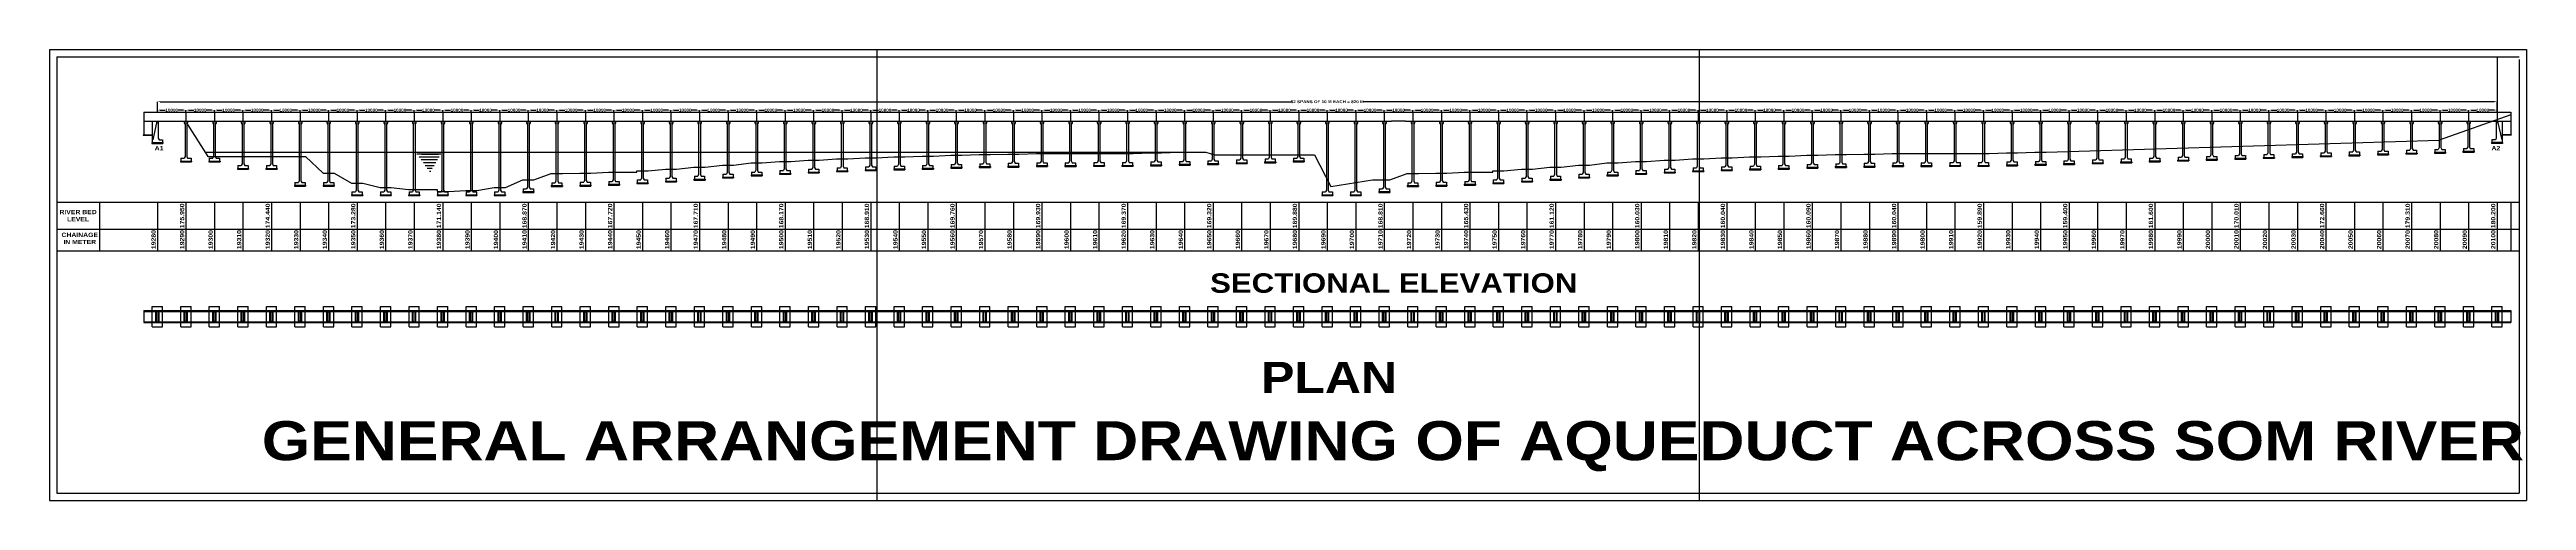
# Model space of a CAD drawing. Header units: millimetres. Extents: x -78649 to 789451, y -132618 to 25389.
import ezdxf

# ---------------------------------------------------------------- set-up
doc = ezdxf.new("R2010")
doc.units = ezdxf.units.MM
doc.linetypes.add('ACAD_ISO02W100', pattern=[15, 12, -3])
doc.styles.get("Standard").update_dxf_attribs({"font": 'ARIBLK.TTF'})
doc.dimstyles.new('ISO-25', dxfattribs={"dimtxt": 1000, "dimasz": 1000, "dimexe": 1.25, "dimexo": 0.625, "dimtad": 0, "dimtxsty": 'Standard', "dimcen": 75, "dimadec": 0, "dimazin": 0, "dimtfac": 1, "dimtmove": 0, "dimatfit": 2, "dimfxl": 0, "dimarcsym": 0})

# ---------------------------------------------------------------- blocks, each defined once
blk = doc.blocks.new('*D1')
at = {"color": 0, "lineweight": -2}
for p, q in [((-40849, 3390), (-40849, 4165)), ((-39849, 4164), (-38094, 4164)), ((-31849, 4164), (-33605, 4164)), ((-30849, 3390), (-30849, 4165))]:
    blk.add_line(p, q, dxfattribs=at)
at = {"color": 0}
for points in [[(-39849, 4331), (-39849, 3998), (-40849, 4164)], [(-31849, 4331), (-31849, 3998), (-30849, 4164)]]:
    blk.add_solid(points, dxfattribs=at)
at = {"layer": 'Defpoints', "color": 0}
for p in [(-40849, 3389), (-30849, 4164), (-30849, 3389)]:
    blk.add_point(p, dxfattribs=at)
at = {"color": 0, "insert": (-35849, 4164), "char_height": 1000, "attachment_point": 5}
blk.add_mtext('10000', dxfattribs=at)
blk = doc.blocks.new('*D2')
at = {"color": 0, "lineweight": -2}
for p, q in [((-30849, 3390), (-30849, 4165)), ((-29849, 4164), (-28094, 4164)), ((-21849, 4164), (-23605, 4164)), ((-20849, 3390), (-20849, 4165))]:
    blk.add_line(p, q, dxfattribs=at)
at = {"color": 0}
for points in [[(-29849, 4331), (-29849, 3998), (-30849, 4164)], [(-21849, 4331), (-21849, 3998), (-20849, 4164)]]:
    blk.add_solid(points, dxfattribs=at)
at = {"layer": 'Defpoints', "color": 0}
for p in [(-30849, 3389), (-20849, 4164), (-20849, 3389)]:
    blk.add_point(p, dxfattribs=at)
at = {"color": 0, "insert": (-25849, 4164), "char_height": 1000, "attachment_point": 5}
blk.add_mtext('10000', dxfattribs=at)
blk = doc.blocks.new('*D3')
at = {"color": 0, "lineweight": -2}
for p, q in [((-20849, 3390), (-20849, 4165)), ((-19849, 4164), (-18094, 4164)), ((-11849, 4164), (-13605, 4164)), ((-10849, 3390), (-10849, 4165))]:
    blk.add_line(p, q, dxfattribs=at)
at = {"color": 0}
for points in [[(-19849, 4331), (-19849, 3998), (-20849, 4164)], [(-11849, 4331), (-11849, 3998), (-10849, 4164)]]:
    blk.add_solid(points, dxfattribs=at)
at = {"layer": 'Defpoints', "color": 0}
for p in [(-20849, 3389), (-10849, 4164), (-10849, 3389)]:
    blk.add_point(p, dxfattribs=at)
at = {"color": 0, "insert": (-15849, 4164), "char_height": 1000, "attachment_point": 5}
blk.add_mtext('10000', dxfattribs=at)
blk = doc.blocks.new('*D4')
at = {"color": 0, "lineweight": -2}
for p, q in [((-10849, 3390), (-10849, 4165)), ((-9849, 4164), (-8094, 4164)), ((-1849, 4164), (-3605, 4164)), ((-849, 3390), (-849, 4165))]:
    blk.add_line(p, q, dxfattribs=at)
at = {"color": 0}
for points in [[(-9849, 4331), (-9849, 3998), (-10849, 4164)], [(-1849, 4331), (-1849, 3998), (-849, 4164)]]:
    blk.add_solid(points, dxfattribs=at)
at = {"layer": 'Defpoints', "color": 0}
for p in [(-10849, 3389), (-849, 4164), (-849, 3389)]:
    blk.add_point(p, dxfattribs=at)
at = {"color": 0, "insert": (-5849, 4164), "char_height": 1000, "attachment_point": 5}
blk.add_mtext('10000', dxfattribs=at)
blk = doc.blocks.new('*D5')
at = {"color": 0, "lineweight": -2}
for p, q in [((-849, 3390), (-849, 4165)), ((151, 4164), (1906, 4164)), ((8151, 4164), (6395, 4164)), ((9151, 3390), (9151, 4165))]:
    blk.add_line(p, q, dxfattribs=at)
at = {"color": 0}
for points in [[(151, 4331), (151, 3998), (-849, 4164)], [(8151, 4331), (8151, 3998), (9151, 4164)]]:
    blk.add_solid(points, dxfattribs=at)
at = {"layer": 'Defpoints', "color": 0}
for p in [(-849, 3389), (9151, 4164), (9151, 3389)]:
    blk.add_point(p, dxfattribs=at)
at = {"color": 0, "insert": (4151, 4164), "char_height": 1000, "attachment_point": 5}
blk.add_mtext('10000', dxfattribs=at)
blk = doc.blocks.new('*D6')
at = {"color": 0, "lineweight": -2}
for p, q in [((9151, 3390), (9151, 4165)), ((10151, 4164), (11906, 4164)), ((18151, 4164), (16395, 4164)), ((19151, 3390), (19151, 4165))]:
    blk.add_line(p, q, dxfattribs=at)
at = {"color": 0}
for points in [[(10151, 4331), (10151, 3998), (9151, 4164)], [(18151, 4331), (18151, 3998), (19151, 4164)]]:
    blk.add_solid(points, dxfattribs=at)
at = {"layer": 'Defpoints', "color": 0}
for p in [(9151, 3389), (19151, 4164), (19151, 3389)]:
    blk.add_point(p, dxfattribs=at)
at = {"color": 0, "insert": (14151, 4164), "char_height": 1000, "attachment_point": 5}
blk.add_mtext('10000', dxfattribs=at)
blk = doc.blocks.new('*D7')
at = {"color": 0, "lineweight": -2}
for p, q in [((19151, 3390), (19151, 4165)), ((20151, 4164), (21906, 4164)), ((28151, 4164), (26395, 4164)), ((29151, 3390), (29151, 4165))]:
    blk.add_line(p, q, dxfattribs=at)
at = {"color": 0}
for points in [[(20151, 4331), (20151, 3998), (19151, 4164)], [(28151, 4331), (28151, 3998), (29151, 4164)]]:
    blk.add_solid(points, dxfattribs=at)
at = {"layer": 'Defpoints', "color": 0}
for p in [(19151, 3389), (29151, 4164), (29151, 3389)]:
    blk.add_point(p, dxfattribs=at)
at = {"color": 0, "insert": (24151, 4164), "char_height": 1000, "attachment_point": 5}
blk.add_mtext('10000', dxfattribs=at)
blk = doc.blocks.new('*D8')
at = {"color": 0, "lineweight": -2}
for p, q in [((29151, 3390), (29151, 4165)), ((30151, 4164), (31906, 4164)), ((38151, 4164), (36395, 4164)), ((39151, 3390), (39151, 4165))]:
    blk.add_line(p, q, dxfattribs=at)
at = {"color": 0}
for points in [[(30151, 4331), (30151, 3998), (29151, 4164)], [(38151, 4331), (38151, 3998), (39151, 4164)]]:
    blk.add_solid(points, dxfattribs=at)
at = {"layer": 'Defpoints', "color": 0}
for p in [(29151, 3389), (39151, 4164), (39151, 3389)]:
    blk.add_point(p, dxfattribs=at)
at = {"color": 0, "insert": (34151, 4164), "char_height": 1000, "attachment_point": 5}
blk.add_mtext('10000', dxfattribs=at)
blk = doc.blocks.new('*D9')
at = {"color": 0, "lineweight": -2}
for p, q in [((39151, 3390), (39151, 4165)), ((40151, 4164), (41906, 4164)), ((48151, 4164), (46395, 4164)), ((49151, 3390), (49151, 4165))]:
    blk.add_line(p, q, dxfattribs=at)
at = {"color": 0}
for points in [[(40151, 4331), (40151, 3998), (39151, 4164)], [(48151, 4331), (48151, 3998), (49151, 4164)]]:
    blk.add_solid(points, dxfattribs=at)
at = {"layer": 'Defpoints', "color": 0}
for p in [(39151, 3389), (49151, 4164), (49151, 3389)]:
    blk.add_point(p, dxfattribs=at)
at = {"color": 0, "insert": (44151, 4164), "char_height": 1000, "attachment_point": 5}
blk.add_mtext('10000', dxfattribs=at)
blk = doc.blocks.new('*D10')
at = {"color": 0, "lineweight": -2}
for p, q in [((49151, 3390), (49151, 4165)), ((50151, 4164), (51906, 4164)), ((58151, 4164), (56395, 4164)), ((59151, 3390), (59151, 4165))]:
    blk.add_line(p, q, dxfattribs=at)
at = {"color": 0}
for points in [[(50151, 4331), (50151, 3998), (49151, 4164)], [(58151, 4331), (58151, 3998), (59151, 4164)]]:
    blk.add_solid(points, dxfattribs=at)
at = {"layer": 'Defpoints', "color": 0}
for p in [(49151, 3389), (59151, 4164), (59151, 3389)]:
    blk.add_point(p, dxfattribs=at)
at = {"color": 0, "insert": (54151, 4164), "char_height": 1000, "attachment_point": 5}
blk.add_mtext('10000', dxfattribs=at)
blk = doc.blocks.new('*D11')
at = {"color": 0, "lineweight": -2}
for p, q in [((59151, 3390), (59151, 4165)), ((60151, 4164), (61906, 4164)), ((68151, 4164), (66395, 4164)), ((69151, 3390), (69151, 4165))]:
    blk.add_line(p, q, dxfattribs=at)
at = {"color": 0}
for points in [[(60151, 4331), (60151, 3998), (59151, 4164)], [(68151, 4331), (68151, 3998), (69151, 4164)]]:
    blk.add_solid(points, dxfattribs=at)
at = {"layer": 'Defpoints', "color": 0}
for p in [(59151, 3389), (69151, 4164), (69151, 3389)]:
    blk.add_point(p, dxfattribs=at)
at = {"color": 0, "insert": (64151, 4164), "char_height": 1000, "attachment_point": 5}
blk.add_mtext('10000', dxfattribs=at)
blk = doc.blocks.new('*D12')
at = {"color": 0, "lineweight": -2}
for p, q in [((369151, 3390), (369151, 4165)), ((370151, 4164), (371906, 4164)), ((378151, 4164), (376395, 4164)), ((379151, 3390), (379151, 4165))]:
    blk.add_line(p, q, dxfattribs=at)
at = {"color": 0}
for points in [[(370151, 4331), (370151, 3998), (369151, 4164)], [(378151, 4331), (378151, 3998), (379151, 4164)]]:
    blk.add_solid(points, dxfattribs=at)
at = {"layer": 'Defpoints', "color": 0}
for p in [(369151, 3389), (379151, 4164), (379151, 3389)]:
    blk.add_point(p, dxfattribs=at)
at = {"color": 0, "insert": (374151, 4164), "char_height": 1000, "attachment_point": 5}
blk.add_mtext('10000', dxfattribs=at)
blk = doc.blocks.new('*D13')
at = {"color": 0, "lineweight": -2}
for p, q in [((379151, 3390), (379151, 4165)), ((380151, 4164), (381906, 4164)), ((388151, 4164), (386395, 4164)), ((389151, 3390), (389151, 4165))]:
    blk.add_line(p, q, dxfattribs=at)
at = {"color": 0}
for points in [[(380151, 4331), (380151, 3998), (379151, 4164)], [(388151, 4331), (388151, 3998), (389151, 4164)]]:
    blk.add_solid(points, dxfattribs=at)
at = {"layer": 'Defpoints', "color": 0}
for p in [(379151, 3389), (389151, 4164), (389151, 3389)]:
    blk.add_point(p, dxfattribs=at)
at = {"color": 0, "insert": (384151, 4164), "char_height": 1000, "attachment_point": 5}
blk.add_mtext('10000', dxfattribs=at)
blk = doc.blocks.new('*D14')
at = {"color": 0, "lineweight": -2}
for p, q in [((389151, 3390), (389151, 4165)), ((390151, 4164), (391906, 4164)), ((398151, 4164), (396395, 4164)), ((399151, 3390), (399151, 4165))]:
    blk.add_line(p, q, dxfattribs=at)
at = {"color": 0}
for points in [[(390151, 4331), (390151, 3998), (389151, 4164)], [(398151, 4331), (398151, 3998), (399151, 4164)]]:
    blk.add_solid(points, dxfattribs=at)
at = {"layer": 'Defpoints', "color": 0}
for p in [(389151, 3389), (399151, 4164), (399151, 3389)]:
    blk.add_point(p, dxfattribs=at)
at = {"color": 0, "insert": (394151, 4164), "char_height": 1000, "attachment_point": 5}
blk.add_mtext('10000', dxfattribs=at)
blk = doc.blocks.new('*D15')
at = {"color": 0, "lineweight": -2}
for p, q in [((399151, 3390), (399151, 4165)), ((400151, 4164), (401906, 4164)), ((408151, 4164), (406395, 4164)), ((409151, 3390), (409151, 4165))]:
    blk.add_line(p, q, dxfattribs=at)
at = {"color": 0}
for points in [[(400151, 4331), (400151, 3998), (399151, 4164)], [(408151, 4331), (408151, 3998), (409151, 4164)]]:
    blk.add_solid(points, dxfattribs=at)
at = {"layer": 'Defpoints', "color": 0}
for p in [(399151, 3389), (409151, 4164), (409151, 3389)]:
    blk.add_point(p, dxfattribs=at)
at = {"color": 0, "insert": (404151, 4164), "char_height": 1000, "attachment_point": 5}
blk.add_mtext('10000', dxfattribs=at)
blk = doc.blocks.new('*D16')
at = {"color": 0, "lineweight": -2}
for p, q in [((409151, 3390), (409151, 4165)), ((410151, 4164), (411906, 4164)), ((418151, 4164), (416395, 4164)), ((419151, 3390), (419151, 4165))]:
    blk.add_line(p, q, dxfattribs=at)
at = {"color": 0}
for points in [[(410151, 4331), (410151, 3998), (409151, 4164)], [(418151, 4331), (418151, 3998), (419151, 4164)]]:
    blk.add_solid(points, dxfattribs=at)
at = {"layer": 'Defpoints', "color": 0}
for p in [(409151, 3389), (419151, 4164), (419151, 3389)]:
    blk.add_point(p, dxfattribs=at)
at = {"color": 0, "insert": (414151, 4164), "char_height": 1000, "attachment_point": 5}
blk.add_mtext('10000', dxfattribs=at)
blk = doc.blocks.new('*D17')
at = {"color": 0, "lineweight": -2}
for p, q in [((419151, 3390), (419151, 4165)), ((420151, 4164), (421906, 4164)), ((428151, 4164), (426395, 4164)), ((429151, 3390), (429151, 4165))]:
    blk.add_line(p, q, dxfattribs=at)
at = {"color": 0}
for points in [[(420151, 4331), (420151, 3998), (419151, 4164)], [(428151, 4331), (428151, 3998), (429151, 4164)]]:
    blk.add_solid(points, dxfattribs=at)
at = {"layer": 'Defpoints', "color": 0}
for p in [(419151, 3389), (429151, 4164), (429151, 3389)]:
    blk.add_point(p, dxfattribs=at)
at = {"color": 0, "insert": (424151, 4164), "char_height": 1000, "attachment_point": 5}
blk.add_mtext('10000', dxfattribs=at)
blk = doc.blocks.new('*D18')
at = {"color": 0, "lineweight": -2}
for p, q in [((429151, 3390), (429151, 4165)), ((430151, 4164), (431906, 4164)), ((438151, 4164), (436395, 4164)), ((439151, 3390), (439151, 4165))]:
    blk.add_line(p, q, dxfattribs=at)
at = {"color": 0}
for points in [[(430151, 4331), (430151, 3998), (429151, 4164)], [(438151, 4331), (438151, 3998), (439151, 4164)]]:
    blk.add_solid(points, dxfattribs=at)
at = {"layer": 'Defpoints', "color": 0}
for p in [(429151, 3389), (439151, 4164), (439151, 3389)]:
    blk.add_point(p, dxfattribs=at)
at = {"color": 0, "insert": (434151, 4164), "char_height": 1000, "attachment_point": 5}
blk.add_mtext('10000', dxfattribs=at)
blk = doc.blocks.new('*D19')
at = {"color": 0, "lineweight": -2}
for p, q in [((439151, 3390), (439151, 4165)), ((440151, 4164), (441906, 4164)), ((448151, 4164), (446395, 4164)), ((449151, 3390), (449151, 4165))]:
    blk.add_line(p, q, dxfattribs=at)
at = {"color": 0}
for points in [[(440151, 4331), (440151, 3998), (439151, 4164)], [(448151, 4331), (448151, 3998), (449151, 4164)]]:
    blk.add_solid(points, dxfattribs=at)
at = {"layer": 'Defpoints', "color": 0}
for p in [(439151, 3389), (449151, 4164), (449151, 3389)]:
    blk.add_point(p, dxfattribs=at)
at = {"color": 0, "insert": (444151, 4164), "char_height": 1000, "attachment_point": 5}
blk.add_mtext('10000', dxfattribs=at)
blk = doc.blocks.new('*D20')
at = {"color": 0, "lineweight": -2}
for p, q in [((449151, 3390), (449151, 4165)), ((450151, 4164), (451906, 4164)), ((458151, 4164), (456395, 4164)), ((459151, 3390), (459151, 4165))]:
    blk.add_line(p, q, dxfattribs=at)
at = {"color": 0}
for points in [[(450151, 4331), (450151, 3998), (449151, 4164)], [(458151, 4331), (458151, 3998), (459151, 4164)]]:
    blk.add_solid(points, dxfattribs=at)
at = {"layer": 'Defpoints', "color": 0}
for p in [(449151, 3389), (459151, 4164), (459151, 3389)]:
    blk.add_point(p, dxfattribs=at)
at = {"color": 0, "insert": (454151, 4164), "char_height": 1000, "attachment_point": 5}
blk.add_mtext('10000', dxfattribs=at)
blk = doc.blocks.new('*D21')
at = {"color": 0, "lineweight": -2}
for p, q in [((459151, 3390), (459151, 4165)), ((460151, 4164), (461906, 4164)), ((468151, 4164), (466395, 4164)), ((469151, 3390), (469151, 4165))]:
    blk.add_line(p, q, dxfattribs=at)
at = {"color": 0}
for points in [[(460151, 4331), (460151, 3998), (459151, 4164)], [(468151, 4331), (468151, 3998), (469151, 4164)]]:
    blk.add_solid(points, dxfattribs=at)
at = {"layer": 'Defpoints', "color": 0}
for p in [(459151, 3389), (469151, 4164), (469151, 3389)]:
    blk.add_point(p, dxfattribs=at)
at = {"color": 0, "insert": (464151, 4164), "char_height": 1000, "attachment_point": 5}
blk.add_mtext('10000', dxfattribs=at)
blk = doc.blocks.new('*D22')
at = {"color": 0, "lineweight": -2}
for p, q in [((469151, 3390), (469151, 4165)), ((470151, 4164), (471906, 4164)), ((478151, 4164), (476395, 4164)), ((479151, 3390), (479151, 4165))]:
    blk.add_line(p, q, dxfattribs=at)
at = {"color": 0}
for points in [[(470151, 4331), (470151, 3998), (469151, 4164)], [(478151, 4331), (478151, 3998), (479151, 4164)]]:
    blk.add_solid(points, dxfattribs=at)
at = {"layer": 'Defpoints', "color": 0}
for p in [(469151, 3389), (479151, 4164), (479151, 3389)]:
    blk.add_point(p, dxfattribs=at)
at = {"color": 0, "insert": (474151, 4164), "char_height": 1000, "attachment_point": 5}
blk.add_mtext('10000', dxfattribs=at)
blk = doc.blocks.new('*D23')
at = {"color": 0, "lineweight": -2}
for p, q in [((479151, 3390), (479151, 4165)), ((480151, 4164), (481906, 4164)), ((488151, 4164), (486395, 4164)), ((489151, 3390), (489151, 4165))]:
    blk.add_line(p, q, dxfattribs=at)
at = {"color": 0}
for points in [[(480151, 4331), (480151, 3998), (479151, 4164)], [(488151, 4331), (488151, 3998), (489151, 4164)]]:
    blk.add_solid(points, dxfattribs=at)
at = {"layer": 'Defpoints', "color": 0}
for p in [(479151, 3389), (489151, 4164), (489151, 3389)]:
    blk.add_point(p, dxfattribs=at)
at = {"color": 0, "insert": (484151, 4164), "char_height": 1000, "attachment_point": 5}
blk.add_mtext('10000', dxfattribs=at)
blk = doc.blocks.new('*D24')
at = {"color": 0, "lineweight": -2}
for p, q in [((489151, 3390), (489151, 4165)), ((490151, 4164), (491906, 4164)), ((498151, 4164), (496395, 4164)), ((499151, 3390), (499151, 4165))]:
    blk.add_line(p, q, dxfattribs=at)
at = {"color": 0}
for points in [[(490151, 4331), (490151, 3998), (489151, 4164)], [(498151, 4331), (498151, 3998), (499151, 4164)]]:
    blk.add_solid(points, dxfattribs=at)
at = {"layer": 'Defpoints', "color": 0}
for p in [(489151, 3389), (499151, 4164), (499151, 3389)]:
    blk.add_point(p, dxfattribs=at)
at = {"color": 0, "insert": (494151, 4164), "char_height": 1000, "attachment_point": 5}
blk.add_mtext('10000', dxfattribs=at)
blk = doc.blocks.new('*D25')
at = {"color": 0, "lineweight": -2}
for p, q in [((499151, 3390), (499151, 4165)), ((500151, 4164), (501906, 4164)), ((508151, 4164), (506395, 4164)), ((509151, 3390), (509151, 4165))]:
    blk.add_line(p, q, dxfattribs=at)
at = {"color": 0}
for points in [[(500151, 4331), (500151, 3998), (499151, 4164)], [(508151, 4331), (508151, 3998), (509151, 4164)]]:
    blk.add_solid(points, dxfattribs=at)
at = {"layer": 'Defpoints', "color": 0}
for p in [(499151, 3389), (509151, 4164), (509151, 3389)]:
    blk.add_point(p, dxfattribs=at)
at = {"color": 0, "insert": (504151, 4164), "char_height": 1000, "attachment_point": 5}
blk.add_mtext('10000', dxfattribs=at)
blk = doc.blocks.new('*D26')
at = {"color": 0, "lineweight": -2}
for p, q in [((509151, 3390), (509151, 4165)), ((510151, 4164), (511906, 4164)), ((518151, 4164), (516395, 4164)), ((519151, 3390), (519151, 4165))]:
    blk.add_line(p, q, dxfattribs=at)
at = {"color": 0}
for points in [[(510151, 4331), (510151, 3998), (509151, 4164)], [(518151, 4331), (518151, 3998), (519151, 4164)]]:
    blk.add_solid(points, dxfattribs=at)
at = {"layer": 'Defpoints', "color": 0}
for p in [(509151, 3389), (519151, 4164), (519151, 3389)]:
    blk.add_point(p, dxfattribs=at)
at = {"color": 0, "insert": (514151, 4164), "char_height": 1000, "attachment_point": 5}
blk.add_mtext('10000', dxfattribs=at)
blk = doc.blocks.new('*D27')
at = {"color": 0, "lineweight": -2}
for p, q in [((519151, 3390), (519151, 4165)), ((520151, 4164), (521906, 4164)), ((528151, 4164), (526395, 4164)), ((529151, 3390), (529151, 4165))]:
    blk.add_line(p, q, dxfattribs=at)
at = {"color": 0}
for points in [[(520151, 4331), (520151, 3998), (519151, 4164)], [(528151, 4331), (528151, 3998), (529151, 4164)]]:
    blk.add_solid(points, dxfattribs=at)
at = {"layer": 'Defpoints', "color": 0}
for p in [(519151, 3389), (529151, 4164), (529151, 3389)]:
    blk.add_point(p, dxfattribs=at)
at = {"color": 0, "insert": (524151, 4164), "char_height": 1000, "attachment_point": 5}
blk.add_mtext('10000', dxfattribs=at)
blk = doc.blocks.new('*D28')
at = {"color": 0, "lineweight": -2}
for p, q in [((529151, 3390), (529151, 4165)), ((530151, 4164), (531906, 4164)), ((538151, 4164), (536395, 4164)), ((539151, 3390), (539151, 4165))]:
    blk.add_line(p, q, dxfattribs=at)
at = {"color": 0}
for points in [[(530151, 4331), (530151, 3998), (529151, 4164)], [(538151, 4331), (538151, 3998), (539151, 4164)]]:
    blk.add_solid(points, dxfattribs=at)
at = {"layer": 'Defpoints', "color": 0}
for p in [(529151, 3389), (539151, 4164), (539151, 3389)]:
    blk.add_point(p, dxfattribs=at)
at = {"color": 0, "insert": (534151, 4164), "char_height": 1000, "attachment_point": 5}
blk.add_mtext('10000', dxfattribs=at)
blk = doc.blocks.new('*D29')
at = {"color": 0, "lineweight": -2}
for p, q in [((539151, 3390), (539151, 4165)), ((540151, 4164), (541906, 4164)), ((548151, 4164), (546395, 4164)), ((549151, 3390), (549151, 4165))]:
    blk.add_line(p, q, dxfattribs=at)
at = {"color": 0}
for points in [[(540151, 4331), (540151, 3998), (539151, 4164)], [(548151, 4331), (548151, 3998), (549151, 4164)]]:
    blk.add_solid(points, dxfattribs=at)
at = {"layer": 'Defpoints', "color": 0}
for p in [(539151, 3389), (549151, 4164), (549151, 3389)]:
    blk.add_point(p, dxfattribs=at)
at = {"color": 0, "insert": (544151, 4164), "char_height": 1000, "attachment_point": 5}
blk.add_mtext('10000', dxfattribs=at)
blk = doc.blocks.new('*D30')
at = {"color": 0, "lineweight": -2}
for p, q in [((549151, 3390), (549151, 4165)), ((550151, 4164), (551906, 4164)), ((558151, 4164), (556395, 4164)), ((559151, 3390), (559151, 4165))]:
    blk.add_line(p, q, dxfattribs=at)
at = {"color": 0}
for points in [[(550151, 4331), (550151, 3998), (549151, 4164)], [(558151, 4331), (558151, 3998), (559151, 4164)]]:
    blk.add_solid(points, dxfattribs=at)
at = {"layer": 'Defpoints', "color": 0}
for p in [(549151, 3389), (559151, 4164), (559151, 3389)]:
    blk.add_point(p, dxfattribs=at)
at = {"color": 0, "insert": (554151, 4164), "char_height": 1000, "attachment_point": 5}
blk.add_mtext('10000', dxfattribs=at)
blk = doc.blocks.new('*D31')
at = {"color": 0, "lineweight": -2}
for p, q in [((559151, 3390), (559151, 4165)), ((560151, 4164), (561906, 4164)), ((568151, 4164), (566395, 4164)), ((569151, 3390), (569151, 4165))]:
    blk.add_line(p, q, dxfattribs=at)
at = {"color": 0}
for points in [[(560151, 4331), (560151, 3998), (559151, 4164)], [(568151, 4331), (568151, 3998), (569151, 4164)]]:
    blk.add_solid(points, dxfattribs=at)
at = {"layer": 'Defpoints', "color": 0}
for p in [(559151, 3389), (569151, 4164), (569151, 3389)]:
    blk.add_point(p, dxfattribs=at)
at = {"color": 0, "insert": (564151, 4164), "char_height": 1000, "attachment_point": 5}
blk.add_mtext('10000', dxfattribs=at)
blk = doc.blocks.new('*D32')
at = {"color": 0, "lineweight": -2}
for p, q in [((569151, 3390), (569151, 4165)), ((570151, 4164), (571906, 4164)), ((578151, 4164), (576395, 4164)), ((579151, 3390), (579151, 4165))]:
    blk.add_line(p, q, dxfattribs=at)
at = {"color": 0}
for points in [[(570151, 4331), (570151, 3998), (569151, 4164)], [(578151, 4331), (578151, 3998), (579151, 4164)]]:
    blk.add_solid(points, dxfattribs=at)
at = {"layer": 'Defpoints', "color": 0}
for p in [(569151, 3389), (579151, 4164), (579151, 3389)]:
    blk.add_point(p, dxfattribs=at)
at = {"color": 0, "insert": (574151, 4164), "char_height": 1000, "attachment_point": 5}
blk.add_mtext('10000', dxfattribs=at)
blk = doc.blocks.new('*D33')
at = {"color": 0, "lineweight": -2}
for p, q in [((579151, 3390), (579151, 4165)), ((580151, 4164), (581906, 4164)), ((588151, 4164), (586395, 4164)), ((589151, 3390), (589151, 4165))]:
    blk.add_line(p, q, dxfattribs=at)
at = {"color": 0}
for points in [[(580151, 4331), (580151, 3998), (579151, 4164)], [(588151, 4331), (588151, 3998), (589151, 4164)]]:
    blk.add_solid(points, dxfattribs=at)
at = {"layer": 'Defpoints', "color": 0}
for p in [(579151, 3389), (589151, 4164), (589151, 3389)]:
    blk.add_point(p, dxfattribs=at)
at = {"color": 0, "insert": (584151, 4164), "char_height": 1000, "attachment_point": 5}
blk.add_mtext('10000', dxfattribs=at)
blk = doc.blocks.new('*D34')
at = {"color": 0, "lineweight": -2}
for p, q in [((589151, 3390), (589151, 4165)), ((590151, 4164), (591906, 4164)), ((598151, 4164), (596395, 4164)), ((599151, 3390), (599151, 4165))]:
    blk.add_line(p, q, dxfattribs=at)
at = {"color": 0}
for points in [[(590151, 4331), (590151, 3998), (589151, 4164)], [(598151, 4331), (598151, 3998), (599151, 4164)]]:
    blk.add_solid(points, dxfattribs=at)
at = {"layer": 'Defpoints', "color": 0}
for p in [(589151, 3389), (599151, 4164), (599151, 3389)]:
    blk.add_point(p, dxfattribs=at)
at = {"color": 0, "insert": (594151, 4164), "char_height": 1000, "attachment_point": 5}
blk.add_mtext('10000', dxfattribs=at)
blk = doc.blocks.new('*D35')
at = {"color": 0, "lineweight": -2}
for p, q in [((599151, 3390), (599151, 4165)), ((600151, 4164), (601906, 4164)), ((608151, 4164), (606395, 4164)), ((609151, 3390), (609151, 4165))]:
    blk.add_line(p, q, dxfattribs=at)
at = {"color": 0}
for points in [[(600151, 4331), (600151, 3998), (599151, 4164)], [(608151, 4331), (608151, 3998), (609151, 4164)]]:
    blk.add_solid(points, dxfattribs=at)
at = {"layer": 'Defpoints', "color": 0}
for p in [(599151, 3389), (609151, 4164), (609151, 3389)]:
    blk.add_point(p, dxfattribs=at)
at = {"color": 0, "insert": (604151, 4164), "char_height": 1000, "attachment_point": 5}
blk.add_mtext('10000', dxfattribs=at)
blk = doc.blocks.new('*D36')
at = {"color": 0, "lineweight": -2}
for p, q in [((609151, 3390), (609151, 4165)), ((610151, 4164), (611906, 4164)), ((618151, 4164), (616395, 4164)), ((619151, 3390), (619151, 4165))]:
    blk.add_line(p, q, dxfattribs=at)
at = {"color": 0}
for points in [[(610151, 4331), (610151, 3998), (609151, 4164)], [(618151, 4331), (618151, 3998), (619151, 4164)]]:
    blk.add_solid(points, dxfattribs=at)
at = {"layer": 'Defpoints', "color": 0}
for p in [(609151, 3389), (619151, 4164), (619151, 3389)]:
    blk.add_point(p, dxfattribs=at)
at = {"color": 0, "insert": (614151, 4164), "char_height": 1000, "attachment_point": 5}
blk.add_mtext('10000', dxfattribs=at)
blk = doc.blocks.new('*D37')
at = {"color": 0, "lineweight": -2}
for p, q in [((619151, 3390), (619151, 4165)), ((620151, 4164), (621906, 4164)), ((628151, 4164), (626395, 4164)), ((629151, 3390), (629151, 4165))]:
    blk.add_line(p, q, dxfattribs=at)
at = {"color": 0}
for points in [[(620151, 4331), (620151, 3998), (619151, 4164)], [(628151, 4331), (628151, 3998), (629151, 4164)]]:
    blk.add_solid(points, dxfattribs=at)
at = {"layer": 'Defpoints', "color": 0}
for p in [(619151, 3389), (629151, 4164), (629151, 3389)]:
    blk.add_point(p, dxfattribs=at)
at = {"color": 0, "insert": (624151, 4164), "char_height": 1000, "attachment_point": 5}
blk.add_mtext('10000', dxfattribs=at)
blk = doc.blocks.new('*D38')
at = {"color": 0, "lineweight": -2}
for p, q in [((629151, 3390), (629151, 4165)), ((630151, 4164), (631906, 4164)), ((638151, 4164), (636395, 4164)), ((639151, 3390), (639151, 4165))]:
    blk.add_line(p, q, dxfattribs=at)
at = {"color": 0}
for points in [[(630151, 4331), (630151, 3998), (629151, 4164)], [(638151, 4331), (638151, 3998), (639151, 4164)]]:
    blk.add_solid(points, dxfattribs=at)
at = {"layer": 'Defpoints', "color": 0}
for p in [(629151, 3389), (639151, 4164), (639151, 3389)]:
    blk.add_point(p, dxfattribs=at)
at = {"color": 0, "insert": (634151, 4164), "char_height": 1000, "attachment_point": 5}
blk.add_mtext('10000', dxfattribs=at)
blk = doc.blocks.new('*D39')
at = {"color": 0, "lineweight": -2}
for p, q in [((639151, 3390), (639151, 4165)), ((640151, 4164), (641906, 4164)), ((648151, 4164), (646395, 4164)), ((649151, 3390), (649151, 4165))]:
    blk.add_line(p, q, dxfattribs=at)
at = {"color": 0}
for points in [[(640151, 4331), (640151, 3998), (639151, 4164)], [(648151, 4331), (648151, 3998), (649151, 4164)]]:
    blk.add_solid(points, dxfattribs=at)
at = {"layer": 'Defpoints', "color": 0}
for p in [(639151, 3389), (649151, 4164), (649151, 3389)]:
    blk.add_point(p, dxfattribs=at)
at = {"color": 0, "insert": (644151, 4164), "char_height": 1000, "attachment_point": 5}
blk.add_mtext('10000', dxfattribs=at)
blk = doc.blocks.new('*D40')
at = {"color": 0, "lineweight": -2}
for p, q in [((649151, 3390), (649151, 4165)), ((650151, 4164), (651906, 4164)), ((658151, 4164), (656395, 4164)), ((659151, 3390), (659151, 4165))]:
    blk.add_line(p, q, dxfattribs=at)
at = {"color": 0}
for points in [[(650151, 4331), (650151, 3998), (649151, 4164)], [(658151, 4331), (658151, 3998), (659151, 4164)]]:
    blk.add_solid(points, dxfattribs=at)
at = {"layer": 'Defpoints', "color": 0}
for p in [(649151, 3389), (659151, 4164), (659151, 3389)]:
    blk.add_point(p, dxfattribs=at)
at = {"color": 0, "insert": (654151, 4164), "char_height": 1000, "attachment_point": 5}
blk.add_mtext('10000', dxfattribs=at)
blk = doc.blocks.new('*D41')
at = {"color": 0, "lineweight": -2}
for p, q in [((659151, 3390), (659151, 4165)), ((660151, 4164), (661906, 4164)), ((668151, 4164), (666395, 4164)), ((669151, 3390), (669151, 4165))]:
    blk.add_line(p, q, dxfattribs=at)
at = {"color": 0}
for points in [[(660151, 4331), (660151, 3998), (659151, 4164)], [(668151, 4331), (668151, 3998), (669151, 4164)]]:
    blk.add_solid(points, dxfattribs=at)
at = {"layer": 'Defpoints', "color": 0}
for p in [(659151, 3389), (669151, 4164), (669151, 3389)]:
    blk.add_point(p, dxfattribs=at)
at = {"color": 0, "insert": (664151, 4164), "char_height": 1000, "attachment_point": 5}
blk.add_mtext('10000', dxfattribs=at)
blk = doc.blocks.new('*D42')
at = {"color": 0, "lineweight": -2}
for p, q in [((669151, 3390), (669151, 4165)), ((670151, 4164), (671906, 4164)), ((678151, 4164), (676395, 4164)), ((679151, 3390), (679151, 4165))]:
    blk.add_line(p, q, dxfattribs=at)
at = {"color": 0}
for points in [[(670151, 4331), (670151, 3998), (669151, 4164)], [(678151, 4331), (678151, 3998), (679151, 4164)]]:
    blk.add_solid(points, dxfattribs=at)
at = {"layer": 'Defpoints', "color": 0}
for p in [(669151, 3389), (679151, 4164), (679151, 3389)]:
    blk.add_point(p, dxfattribs=at)
at = {"color": 0, "insert": (674151, 4164), "char_height": 1000, "attachment_point": 5}
blk.add_mtext('10000', dxfattribs=at)
blk = doc.blocks.new('*D43')
at = {"color": 0, "lineweight": -2}
for p, q in [((679151, 3390), (679151, 4165)), ((680151, 4164), (681906, 4164)), ((688151, 4164), (686395, 4164)), ((689151, 3390), (689151, 4165))]:
    blk.add_line(p, q, dxfattribs=at)
at = {"color": 0}
for points in [[(680151, 4331), (680151, 3998), (679151, 4164)], [(688151, 4331), (688151, 3998), (689151, 4164)]]:
    blk.add_solid(points, dxfattribs=at)
at = {"layer": 'Defpoints', "color": 0}
for p in [(679151, 3389), (689151, 4164), (689151, 3389)]:
    blk.add_point(p, dxfattribs=at)
at = {"color": 0, "insert": (684151, 4164), "char_height": 1000, "attachment_point": 5}
blk.add_mtext('10000', dxfattribs=at)
blk = doc.blocks.new('*D44')
at = {"color": 0, "lineweight": -2}
for p, q in [((689151, 3390), (689151, 4165)), ((690151, 4164), (691906, 4164)), ((698151, 4164), (696395, 4164)), ((699151, 3390), (699151, 4165))]:
    blk.add_line(p, q, dxfattribs=at)
at = {"color": 0}
for points in [[(690151, 4331), (690151, 3998), (689151, 4164)], [(698151, 4331), (698151, 3998), (699151, 4164)]]:
    blk.add_solid(points, dxfattribs=at)
at = {"layer": 'Defpoints', "color": 0}
for p in [(689151, 3389), (699151, 4164), (699151, 3389)]:
    blk.add_point(p, dxfattribs=at)
at = {"color": 0, "insert": (694151, 4164), "char_height": 1000, "attachment_point": 5}
blk.add_mtext('10000', dxfattribs=at)
blk = doc.blocks.new('*D45')
at = {"color": 0, "lineweight": -2}
for p, q in [((699151, 3390), (699151, 4165)), ((700151, 4164), (701906, 4164)), ((708151, 4164), (706395, 4164)), ((709151, 3390), (709151, 4165))]:
    blk.add_line(p, q, dxfattribs=at)
at = {"color": 0}
for points in [[(700151, 4331), (700151, 3998), (699151, 4164)], [(708151, 4331), (708151, 3998), (709151, 4164)]]:
    blk.add_solid(points, dxfattribs=at)
at = {"layer": 'Defpoints', "color": 0}
for p in [(699151, 3389), (709151, 4164), (709151, 3389)]:
    blk.add_point(p, dxfattribs=at)
at = {"color": 0, "insert": (704151, 4164), "char_height": 1000, "attachment_point": 5}
blk.add_mtext('10000', dxfattribs=at)
blk = doc.blocks.new('*D46')
at = {"color": 0, "lineweight": -2}
for p, q in [((709151, 3390), (709151, 4165)), ((710151, 4164), (711906, 4164)), ((718151, 4164), (716395, 4164)), ((719151, 3390), (719151, 4165))]:
    blk.add_line(p, q, dxfattribs=at)
at = {"color": 0}
for points in [[(710151, 4331), (710151, 3998), (709151, 4164)], [(718151, 4331), (718151, 3998), (719151, 4164)]]:
    blk.add_solid(points, dxfattribs=at)
at = {"layer": 'Defpoints', "color": 0}
for p in [(709151, 3389), (719151, 4164), (719151, 3389)]:
    blk.add_point(p, dxfattribs=at)
at = {"color": 0, "insert": (714151, 4164), "char_height": 1000, "attachment_point": 5}
blk.add_mtext('10000', dxfattribs=at)
blk = doc.blocks.new('*D47')
at = {"color": 0, "lineweight": -2}
for p, q in [((719151, 3390), (719151, 4165)), ((720151, 4164), (721906, 4164)), ((728151, 4164), (726395, 4164)), ((729151, 3390), (729151, 4165))]:
    blk.add_line(p, q, dxfattribs=at)
at = {"color": 0}
for points in [[(720151, 4331), (720151, 3998), (719151, 4164)], [(728151, 4331), (728151, 3998), (729151, 4164)]]:
    blk.add_solid(points, dxfattribs=at)
at = {"layer": 'Defpoints', "color": 0}
for p in [(719151, 3389), (729151, 4164), (729151, 3389)]:
    blk.add_point(p, dxfattribs=at)
at = {"color": 0, "insert": (724151, 4164), "char_height": 1000, "attachment_point": 5}
blk.add_mtext('10000', dxfattribs=at)
blk = doc.blocks.new('*D48')
at = {"color": 0, "lineweight": -2}
for p, q in [((729151, 3390), (729151, 4165)), ((730151, 4164), (731906, 4164)), ((738151, 4164), (736395, 4164)), ((739151, 3390), (739151, 4165))]:
    blk.add_line(p, q, dxfattribs=at)
at = {"color": 0}
for points in [[(730151, 4331), (730151, 3998), (729151, 4164)], [(738151, 4331), (738151, 3998), (739151, 4164)]]:
    blk.add_solid(points, dxfattribs=at)
at = {"layer": 'Defpoints', "color": 0}
for p in [(729151, 3389), (739151, 4164), (739151, 3389)]:
    blk.add_point(p, dxfattribs=at)
at = {"color": 0, "insert": (734151, 4164), "char_height": 1000, "attachment_point": 5}
blk.add_mtext('10000', dxfattribs=at)
blk = doc.blocks.new('*D49')
at = {"color": 0, "lineweight": -2}
for p, q in [((739151, 3390), (739151, 4165)), ((740151, 4164), (741906, 4164)), ((748151, 4164), (746395, 4164)), ((749151, 3390), (749151, 4165))]:
    blk.add_line(p, q, dxfattribs=at)
at = {"color": 0}
for points in [[(740151, 4331), (740151, 3998), (739151, 4164)], [(748151, 4331), (748151, 3998), (749151, 4164)]]:
    blk.add_solid(points, dxfattribs=at)
at = {"layer": 'Defpoints', "color": 0}
for p in [(739151, 3389), (749151, 4164), (749151, 3389)]:
    blk.add_point(p, dxfattribs=at)
at = {"color": 0, "insert": (744151, 4164), "char_height": 1000, "attachment_point": 5}
blk.add_mtext('10000', dxfattribs=at)
blk = doc.blocks.new('*D50')
at = {"color": 0, "lineweight": -2}
for p, q in [((749151, 3390), (749151, 4165)), ((750151, 4164), (751906, 4164)), ((758151, 4164), (756395, 4164)), ((759151, 3390), (759151, 4165))]:
    blk.add_line(p, q, dxfattribs=at)
at = {"color": 0}
for points in [[(750151, 4331), (750151, 3998), (749151, 4164)], [(758151, 4331), (758151, 3998), (759151, 4164)]]:
    blk.add_solid(points, dxfattribs=at)
at = {"layer": 'Defpoints', "color": 0}
for p in [(749151, 3389), (759151, 4164), (759151, 3389)]:
    blk.add_point(p, dxfattribs=at)
at = {"color": 0, "insert": (754151, 4164), "char_height": 1000, "attachment_point": 5}
blk.add_mtext('10000', dxfattribs=at)
blk = doc.blocks.new('*D51')
at = {"color": 0, "lineweight": -2}
for p, q in [((759151, 3390), (759151, 4165)), ((760151, 4164), (761906, 4164)), ((768151, 4164), (766395, 4164)), ((769151, 3390), (769151, 4165))]:
    blk.add_line(p, q, dxfattribs=at)
at = {"color": 0}
for points in [[(760151, 4331), (760151, 3998), (759151, 4164)], [(768151, 4331), (768151, 3998), (769151, 4164)]]:
    blk.add_solid(points, dxfattribs=at)
at = {"layer": 'Defpoints', "color": 0}
for p in [(759151, 3389), (769151, 4164), (769151, 3389)]:
    blk.add_point(p, dxfattribs=at)
at = {"color": 0, "insert": (764151, 4164), "char_height": 1000, "attachment_point": 5}
blk.add_mtext('10000', dxfattribs=at)
blk = doc.blocks.new('*D52')
at = {"color": 0, "lineweight": -2}
for p, q in [((769151, 3390), (769151, 4165)), ((770151, 4164), (771906, 4164)), ((778151, 4164), (776395, 4164)), ((779151, 3390), (779151, 4165))]:
    blk.add_line(p, q, dxfattribs=at)
at = {"color": 0}
for points in [[(770151, 4331), (770151, 3998), (769151, 4164)], [(778151, 4331), (778151, 3998), (779151, 4164)]]:
    blk.add_solid(points, dxfattribs=at)
at = {"layer": 'Defpoints', "color": 0}
for p in [(769151, 3389), (779151, 4164), (779151, 3389)]:
    blk.add_point(p, dxfattribs=at)
at = {"color": 0, "insert": (774151, 4164), "char_height": 1000, "attachment_point": 5}
blk.add_mtext('10000', dxfattribs=at)
blk = doc.blocks.new('*D73')
at = {"color": 0, "lineweight": -2}
for p, q in [((249151, 3390), (249151, 4165)), ((250151, 4164), (251906, 4164)), ((258151, 4164), (256395, 4164)), ((259151, 3390), (259151, 4165))]:
    blk.add_line(p, q, dxfattribs=at)
at = {"color": 0}
for points in [[(250151, 4331), (250151, 3998), (249151, 4164)], [(258151, 4331), (258151, 3998), (259151, 4164)]]:
    blk.add_solid(points, dxfattribs=at)
at = {"layer": 'Defpoints', "color": 0}
for p in [(249151, 3389), (259151, 4164), (259151, 3389)]:
    blk.add_point(p, dxfattribs=at)
at = {"color": 0, "insert": (254151, 4164), "char_height": 1000, "attachment_point": 5}
blk.add_mtext('10000', dxfattribs=at)
blk = doc.blocks.new('*D56')
at = {"color": 0, "lineweight": -2}
for p, q in [((79151, 3390), (79151, 4165)), ((80151, 4164), (81906, 4164)), ((88151, 4164), (86395, 4164)), ((89151, 3390), (89151, 4165))]:
    blk.add_line(p, q, dxfattribs=at)
at = {"color": 0}
for points in [[(80151, 4331), (80151, 3998), (79151, 4164)], [(88151, 4331), (88151, 3998), (89151, 4164)]]:
    blk.add_solid(points, dxfattribs=at)
at = {"layer": 'Defpoints', "color": 0}
for p in [(79151, 3389), (89151, 4164), (89151, 3389)]:
    blk.add_point(p, dxfattribs=at)
at = {"color": 0, "insert": (84151, 4164), "char_height": 1000, "attachment_point": 5}
blk.add_mtext('10000', dxfattribs=at)
blk = doc.blocks.new('*D55')
at = {"color": 0, "lineweight": -2}
for p, q in [((69151, 3390), (69151, 4165)), ((70151, 4164), (71906, 4164)), ((78151, 4164), (76395, 4164)), ((79151, 3390), (79151, 4165))]:
    blk.add_line(p, q, dxfattribs=at)
at = {"color": 0}
for points in [[(70151, 4331), (70151, 3998), (69151, 4164)], [(78151, 4331), (78151, 3998), (79151, 4164)]]:
    blk.add_solid(points, dxfattribs=at)
at = {"layer": 'Defpoints', "color": 0}
for p in [(69151, 3389), (79151, 4164), (79151, 3389)]:
    blk.add_point(p, dxfattribs=at)
at = {"color": 0, "insert": (74151, 4164), "char_height": 1000, "attachment_point": 5}
blk.add_mtext('10000', dxfattribs=at)
blk = doc.blocks.new('*D65')
at = {"color": 0, "lineweight": -2}
for p, q in [((169151, 3390), (169151, 4165)), ((170151, 4164), (171906, 4164)), ((178151, 4164), (176395, 4164)), ((179151, 3390), (179151, 4165))]:
    blk.add_line(p, q, dxfattribs=at)
at = {"color": 0}
for points in [[(170151, 4331), (170151, 3998), (169151, 4164)], [(178151, 4331), (178151, 3998), (179151, 4164)]]:
    blk.add_solid(points, dxfattribs=at)
at = {"layer": 'Defpoints', "color": 0}
for p in [(169151, 3389), (179151, 4164), (179151, 3389)]:
    blk.add_point(p, dxfattribs=at)
at = {"color": 0, "insert": (174151, 4164), "char_height": 1000, "attachment_point": 5}
blk.add_mtext('10000', dxfattribs=at)
blk = doc.blocks.new('*D60')
at = {"color": 0, "lineweight": -2}
for p, q in [((119151, 3390), (119151, 4165)), ((120151, 4164), (121906, 4164)), ((128151, 4164), (126395, 4164)), ((129151, 3390), (129151, 4165))]:
    blk.add_line(p, q, dxfattribs=at)
at = {"color": 0}
for points in [[(120151, 4331), (120151, 3998), (119151, 4164)], [(128151, 4331), (128151, 3998), (129151, 4164)]]:
    blk.add_solid(points, dxfattribs=at)
at = {"layer": 'Defpoints', "color": 0}
for p in [(119151, 3389), (129151, 4164), (129151, 3389)]:
    blk.add_point(p, dxfattribs=at)
at = {"color": 0, "insert": (124151, 4164), "char_height": 1000, "attachment_point": 5}
blk.add_mtext('10000', dxfattribs=at)
blk = doc.blocks.new('*D58')
at = {"color": 0, "lineweight": -2}
for p, q in [((99151, 3390), (99151, 4165)), ((100151, 4164), (101906, 4164)), ((108151, 4164), (106395, 4164)), ((109151, 3390), (109151, 4165))]:
    blk.add_line(p, q, dxfattribs=at)
at = {"color": 0}
for points in [[(100151, 4331), (100151, 3998), (99151, 4164)], [(108151, 4331), (108151, 3998), (109151, 4164)]]:
    blk.add_solid(points, dxfattribs=at)
at = {"layer": 'Defpoints', "color": 0}
for p in [(99151, 3389), (109151, 4164), (109151, 3389)]:
    blk.add_point(p, dxfattribs=at)
at = {"color": 0, "insert": (104151, 4164), "char_height": 1000, "attachment_point": 5}
blk.add_mtext('10000', dxfattribs=at)
blk = doc.blocks.new('*D57')
at = {"color": 0, "lineweight": -2}
for p, q in [((89151, 3390), (89151, 4165)), ((90151, 4164), (91906, 4164)), ((98151, 4164), (96395, 4164)), ((99151, 3390), (99151, 4165))]:
    blk.add_line(p, q, dxfattribs=at)
at = {"color": 0}
for points in [[(90151, 4331), (90151, 3998), (89151, 4164)], [(98151, 4331), (98151, 3998), (99151, 4164)]]:
    blk.add_solid(points, dxfattribs=at)
at = {"layer": 'Defpoints', "color": 0}
for p in [(89151, 3389), (99151, 4164), (99151, 3389)]:
    blk.add_point(p, dxfattribs=at)
at = {"color": 0, "insert": (94151, 4164), "char_height": 1000, "attachment_point": 5}
blk.add_mtext('10000', dxfattribs=at)
blk = doc.blocks.new('*D59')
at = {"color": 0, "lineweight": -2}
for p, q in [((109151, 3390), (109151, 4165)), ((110151, 4164), (111906, 4164)), ((118151, 4164), (116395, 4164)), ((119151, 3390), (119151, 4165))]:
    blk.add_line(p, q, dxfattribs=at)
at = {"color": 0}
for points in [[(110151, 4331), (110151, 3998), (109151, 4164)], [(118151, 4331), (118151, 3998), (119151, 4164)]]:
    blk.add_solid(points, dxfattribs=at)
at = {"layer": 'Defpoints', "color": 0}
for p in [(109151, 3389), (119151, 4164), (119151, 3389)]:
    blk.add_point(p, dxfattribs=at)
at = {"color": 0, "insert": (114151, 4164), "char_height": 1000, "attachment_point": 5}
blk.add_mtext('10000', dxfattribs=at)
blk = doc.blocks.new('*D62')
at = {"color": 0, "lineweight": -2}
for p, q in [((139151, 3390), (139151, 4165)), ((140151, 4164), (141906, 4164)), ((148151, 4164), (146395, 4164)), ((149151, 3390), (149151, 4165))]:
    blk.add_line(p, q, dxfattribs=at)
at = {"color": 0}
for points in [[(140151, 4331), (140151, 3998), (139151, 4164)], [(148151, 4331), (148151, 3998), (149151, 4164)]]:
    blk.add_solid(points, dxfattribs=at)
at = {"layer": 'Defpoints', "color": 0}
for p in [(139151, 3389), (149151, 4164), (149151, 3389)]:
    blk.add_point(p, dxfattribs=at)
at = {"color": 0, "insert": (144151, 4164), "char_height": 1000, "attachment_point": 5}
blk.add_mtext('10000', dxfattribs=at)
blk = doc.blocks.new('*D61')
at = {"color": 0, "lineweight": -2}
for p, q in [((129151, 3390), (129151, 4165)), ((130151, 4164), (131906, 4164)), ((138151, 4164), (136395, 4164)), ((139151, 3390), (139151, 4165))]:
    blk.add_line(p, q, dxfattribs=at)
at = {"color": 0}
for points in [[(130151, 4331), (130151, 3998), (129151, 4164)], [(138151, 4331), (138151, 3998), (139151, 4164)]]:
    blk.add_solid(points, dxfattribs=at)
at = {"layer": 'Defpoints', "color": 0}
for p in [(129151, 3389), (139151, 4164), (139151, 3389)]:
    blk.add_point(p, dxfattribs=at)
at = {"color": 0, "insert": (134151, 4164), "char_height": 1000, "attachment_point": 5}
blk.add_mtext('10000', dxfattribs=at)
blk = doc.blocks.new('*D63')
at = {"color": 0, "lineweight": -2}
for p, q in [((149151, 3390), (149151, 4165)), ((150151, 4164), (151906, 4164)), ((158151, 4164), (156395, 4164)), ((159151, 3390), (159151, 4165))]:
    blk.add_line(p, q, dxfattribs=at)
at = {"color": 0}
for points in [[(150151, 4331), (150151, 3998), (149151, 4164)], [(158151, 4331), (158151, 3998), (159151, 4164)]]:
    blk.add_solid(points, dxfattribs=at)
at = {"layer": 'Defpoints', "color": 0}
for p in [(149151, 3389), (159151, 4164), (159151, 3389)]:
    blk.add_point(p, dxfattribs=at)
at = {"color": 0, "insert": (154151, 4164), "char_height": 1000, "attachment_point": 5}
blk.add_mtext('10000', dxfattribs=at)
blk = doc.blocks.new('*D64')
at = {"color": 0, "lineweight": -2}
for p, q in [((159151, 3390), (159151, 4165)), ((160151, 4164), (161906, 4164)), ((168151, 4164), (166395, 4164)), ((169151, 3390), (169151, 4165))]:
    blk.add_line(p, q, dxfattribs=at)
at = {"color": 0}
for points in [[(160151, 4331), (160151, 3998), (159151, 4164)], [(168151, 4331), (168151, 3998), (169151, 4164)]]:
    blk.add_solid(points, dxfattribs=at)
at = {"layer": 'Defpoints', "color": 0}
for p in [(159151, 3389), (169151, 4164), (169151, 3389)]:
    blk.add_point(p, dxfattribs=at)
at = {"color": 0, "insert": (164151, 4164), "char_height": 1000, "attachment_point": 5}
blk.add_mtext('10000', dxfattribs=at)
blk = doc.blocks.new('*D69')
at = {"color": 0, "lineweight": -2}
for p, q in [((209151, 3390), (209151, 4165)), ((210151, 4164), (211906, 4164)), ((218151, 4164), (216395, 4164)), ((219151, 3390), (219151, 4165))]:
    blk.add_line(p, q, dxfattribs=at)
at = {"color": 0}
for points in [[(210151, 4331), (210151, 3998), (209151, 4164)], [(218151, 4331), (218151, 3998), (219151, 4164)]]:
    blk.add_solid(points, dxfattribs=at)
at = {"layer": 'Defpoints', "color": 0}
for p in [(209151, 3389), (219151, 4164), (219151, 3389)]:
    blk.add_point(p, dxfattribs=at)
at = {"color": 0, "insert": (214151, 4164), "char_height": 1000, "attachment_point": 5}
blk.add_mtext('10000', dxfattribs=at)
blk = doc.blocks.new('*D67')
at = {"color": 0, "lineweight": -2}
for p, q in [((189151, 3390), (189151, 4165)), ((190151, 4164), (191906, 4164)), ((198151, 4164), (196395, 4164)), ((199151, 3390), (199151, 4165))]:
    blk.add_line(p, q, dxfattribs=at)
at = {"color": 0}
for points in [[(190151, 4331), (190151, 3998), (189151, 4164)], [(198151, 4331), (198151, 3998), (199151, 4164)]]:
    blk.add_solid(points, dxfattribs=at)
at = {"layer": 'Defpoints', "color": 0}
for p in [(189151, 3389), (199151, 4164), (199151, 3389)]:
    blk.add_point(p, dxfattribs=at)
at = {"color": 0, "insert": (194151, 4164), "char_height": 1000, "attachment_point": 5}
blk.add_mtext('10000', dxfattribs=at)
blk = doc.blocks.new('*D66')
at = {"color": 0, "lineweight": -2}
for p, q in [((179151, 3390), (179151, 4165)), ((180151, 4164), (181906, 4164)), ((188151, 4164), (186395, 4164)), ((189151, 3390), (189151, 4165))]:
    blk.add_line(p, q, dxfattribs=at)
at = {"color": 0}
for points in [[(180151, 4331), (180151, 3998), (179151, 4164)], [(188151, 4331), (188151, 3998), (189151, 4164)]]:
    blk.add_solid(points, dxfattribs=at)
at = {"layer": 'Defpoints', "color": 0}
for p in [(179151, 3389), (189151, 4164), (189151, 3389)]:
    blk.add_point(p, dxfattribs=at)
at = {"color": 0, "insert": (184151, 4164), "char_height": 1000, "attachment_point": 5}
blk.add_mtext('10000', dxfattribs=at)
blk = doc.blocks.new('*D68')
at = {"color": 0, "lineweight": -2}
for p, q in [((199151, 3390), (199151, 4165)), ((200151, 4164), (201906, 4164)), ((208151, 4164), (206395, 4164)), ((209151, 3390), (209151, 4165))]:
    blk.add_line(p, q, dxfattribs=at)
at = {"color": 0}
for points in [[(200151, 4331), (200151, 3998), (199151, 4164)], [(208151, 4331), (208151, 3998), (209151, 4164)]]:
    blk.add_solid(points, dxfattribs=at)
at = {"layer": 'Defpoints', "color": 0}
for p in [(199151, 3389), (209151, 4164), (209151, 3389)]:
    blk.add_point(p, dxfattribs=at)
at = {"color": 0, "insert": (204151, 4164), "char_height": 1000, "attachment_point": 5}
blk.add_mtext('10000', dxfattribs=at)
blk = doc.blocks.new('*D71')
at = {"color": 0, "lineweight": -2}
for p, q in [((229151, 3390), (229151, 4165)), ((230151, 4164), (231906, 4164)), ((238151, 4164), (236395, 4164)), ((239151, 3390), (239151, 4165))]:
    blk.add_line(p, q, dxfattribs=at)
at = {"color": 0}
for points in [[(230151, 4331), (230151, 3998), (229151, 4164)], [(238151, 4331), (238151, 3998), (239151, 4164)]]:
    blk.add_solid(points, dxfattribs=at)
at = {"layer": 'Defpoints', "color": 0}
for p in [(229151, 3389), (239151, 4164), (239151, 3389)]:
    blk.add_point(p, dxfattribs=at)
at = {"color": 0, "insert": (234151, 4164), "char_height": 1000, "attachment_point": 5}
blk.add_mtext('10000', dxfattribs=at)
blk = doc.blocks.new('*D70')
at = {"color": 0, "lineweight": -2}
for p, q in [((219151, 3390), (219151, 4165)), ((220151, 4164), (221906, 4164)), ((228151, 4164), (226395, 4164)), ((229151, 3390), (229151, 4165))]:
    blk.add_line(p, q, dxfattribs=at)
at = {"color": 0}
for points in [[(220151, 4331), (220151, 3998), (219151, 4164)], [(228151, 4331), (228151, 3998), (229151, 4164)]]:
    blk.add_solid(points, dxfattribs=at)
at = {"layer": 'Defpoints', "color": 0}
for p in [(219151, 3389), (229151, 4164), (229151, 3389)]:
    blk.add_point(p, dxfattribs=at)
at = {"color": 0, "insert": (224151, 4164), "char_height": 1000, "attachment_point": 5}
blk.add_mtext('10000', dxfattribs=at)
blk = doc.blocks.new('*D72')
at = {"color": 0, "lineweight": -2}
for p, q in [((239151, 3390), (239151, 4165)), ((240151, 4164), (241906, 4164)), ((248151, 4164), (246395, 4164)), ((249151, 3390), (249151, 4165))]:
    blk.add_line(p, q, dxfattribs=at)
at = {"color": 0}
for points in [[(240151, 4331), (240151, 3998), (239151, 4164)], [(248151, 4331), (248151, 3998), (249151, 4164)]]:
    blk.add_solid(points, dxfattribs=at)
at = {"layer": 'Defpoints', "color": 0}
for p in [(239151, 3389), (249151, 4164), (249151, 3389)]:
    blk.add_point(p, dxfattribs=at)
at = {"color": 0, "insert": (244151, 4164), "char_height": 1000, "attachment_point": 5}
blk.add_mtext('10000', dxfattribs=at)
blk = doc.blocks.new('*D82')
at = {"color": 0, "lineweight": -2}
for p, q in [((339151, 3390), (339151, 4165)), ((340151, 4164), (341906, 4164)), ((348151, 4164), (346395, 4164)), ((349151, 3390), (349151, 4165))]:
    blk.add_line(p, q, dxfattribs=at)
at = {"color": 0}
for points in [[(340151, 4331), (340151, 3998), (339151, 4164)], [(348151, 4331), (348151, 3998), (349151, 4164)]]:
    blk.add_solid(points, dxfattribs=at)
at = {"layer": 'Defpoints', "color": 0}
for p in [(339151, 3389), (349151, 4164), (349151, 3389)]:
    blk.add_point(p, dxfattribs=at)
at = {"color": 0, "insert": (344151, 4164), "char_height": 1000, "attachment_point": 5}
blk.add_mtext('10000', dxfattribs=at)
blk = doc.blocks.new('*D78')
at = {"color": 0, "lineweight": -2}
for p, q in [((299151, 3390), (299151, 4165)), ((300151, 4164), (301906, 4164)), ((308151, 4164), (306395, 4164)), ((309151, 3390), (309151, 4165))]:
    blk.add_line(p, q, dxfattribs=at)
at = {"color": 0}
for points in [[(300151, 4331), (300151, 3998), (299151, 4164)], [(308151, 4331), (308151, 3998), (309151, 4164)]]:
    blk.add_solid(points, dxfattribs=at)
at = {"layer": 'Defpoints', "color": 0}
for p in [(299151, 3389), (309151, 4164), (309151, 3389)]:
    blk.add_point(p, dxfattribs=at)
at = {"color": 0, "insert": (304151, 4164), "char_height": 1000, "attachment_point": 5}
blk.add_mtext('10000', dxfattribs=at)
blk = doc.blocks.new('*D76')
at = {"color": 0, "lineweight": -2}
for p, q in [((279151, 3390), (279151, 4165)), ((280151, 4164), (281906, 4164)), ((288151, 4164), (286395, 4164)), ((289151, 3390), (289151, 4165))]:
    blk.add_line(p, q, dxfattribs=at)
at = {"color": 0}
for points in [[(280151, 4331), (280151, 3998), (279151, 4164)], [(288151, 4331), (288151, 3998), (289151, 4164)]]:
    blk.add_solid(points, dxfattribs=at)
at = {"layer": 'Defpoints', "color": 0}
for p in [(279151, 3389), (289151, 4164), (289151, 3389)]:
    blk.add_point(p, dxfattribs=at)
at = {"color": 0, "insert": (284151, 4164), "char_height": 1000, "attachment_point": 5}
blk.add_mtext('10000', dxfattribs=at)
blk = doc.blocks.new('*D74')
at = {"color": 0, "lineweight": -2}
for p, q in [((259151, 3390), (259151, 4165)), ((260151, 4164), (261906, 4164)), ((268151, 4164), (266395, 4164)), ((269151, 3390), (269151, 4165))]:
    blk.add_line(p, q, dxfattribs=at)
at = {"color": 0}
for points in [[(260151, 4331), (260151, 3998), (259151, 4164)], [(268151, 4331), (268151, 3998), (269151, 4164)]]:
    blk.add_solid(points, dxfattribs=at)
at = {"layer": 'Defpoints', "color": 0}
for p in [(259151, 3389), (269151, 4164), (269151, 3389)]:
    blk.add_point(p, dxfattribs=at)
at = {"color": 0, "insert": (264151, 4164), "char_height": 1000, "attachment_point": 5}
blk.add_mtext('10000', dxfattribs=at)
blk = doc.blocks.new('*D75')
at = {"color": 0, "lineweight": -2}
for p, q in [((269151, 3390), (269151, 4165)), ((270151, 4164), (271906, 4164)), ((278151, 4164), (276395, 4164)), ((279151, 3390), (279151, 4165))]:
    blk.add_line(p, q, dxfattribs=at)
at = {"color": 0}
for points in [[(270151, 4331), (270151, 3998), (269151, 4164)], [(278151, 4331), (278151, 3998), (279151, 4164)]]:
    blk.add_solid(points, dxfattribs=at)
at = {"layer": 'Defpoints', "color": 0}
for p in [(269151, 3389), (279151, 4164), (279151, 3389)]:
    blk.add_point(p, dxfattribs=at)
at = {"color": 0, "insert": (274151, 4164), "char_height": 1000, "attachment_point": 5}
blk.add_mtext('10000', dxfattribs=at)
blk = doc.blocks.new('*D77')
at = {"color": 0, "lineweight": -2}
for p, q in [((289151, 3390), (289151, 4165)), ((290151, 4164), (291906, 4164)), ((298151, 4164), (296395, 4164)), ((299151, 3390), (299151, 4165))]:
    blk.add_line(p, q, dxfattribs=at)
at = {"color": 0}
for points in [[(290151, 4331), (290151, 3998), (289151, 4164)], [(298151, 4331), (298151, 3998), (299151, 4164)]]:
    blk.add_solid(points, dxfattribs=at)
at = {"layer": 'Defpoints', "color": 0}
for p in [(289151, 3389), (299151, 4164), (299151, 3389)]:
    blk.add_point(p, dxfattribs=at)
at = {"color": 0, "insert": (294151, 4164), "char_height": 1000, "attachment_point": 5}
blk.add_mtext('10000', dxfattribs=at)
blk = doc.blocks.new('*D80')
at = {"color": 0, "lineweight": -2}
for p, q in [((319151, 3390), (319151, 4165)), ((320151, 4164), (321906, 4164)), ((328151, 4164), (326395, 4164)), ((329151, 3390), (329151, 4165))]:
    blk.add_line(p, q, dxfattribs=at)
at = {"color": 0}
for points in [[(320151, 4331), (320151, 3998), (319151, 4164)], [(328151, 4331), (328151, 3998), (329151, 4164)]]:
    blk.add_solid(points, dxfattribs=at)
at = {"layer": 'Defpoints', "color": 0}
for p in [(319151, 3389), (329151, 4164), (329151, 3389)]:
    blk.add_point(p, dxfattribs=at)
at = {"color": 0, "insert": (324151, 4164), "char_height": 1000, "attachment_point": 5}
blk.add_mtext('10000', dxfattribs=at)
blk = doc.blocks.new('*D79')
at = {"color": 0, "lineweight": -2}
for p, q in [((309151, 3390), (309151, 4165)), ((310151, 4164), (311906, 4164)), ((318151, 4164), (316395, 4164)), ((319151, 3390), (319151, 4165))]:
    blk.add_line(p, q, dxfattribs=at)
at = {"color": 0}
for points in [[(310151, 4331), (310151, 3998), (309151, 4164)], [(318151, 4331), (318151, 3998), (319151, 4164)]]:
    blk.add_solid(points, dxfattribs=at)
at = {"layer": 'Defpoints', "color": 0}
for p in [(309151, 3389), (319151, 4164), (319151, 3389)]:
    blk.add_point(p, dxfattribs=at)
at = {"color": 0, "insert": (314151, 4164), "char_height": 1000, "attachment_point": 5}
blk.add_mtext('10000', dxfattribs=at)
blk = doc.blocks.new('*D81')
at = {"color": 0, "lineweight": -2}
for p, q in [((329151, 3390), (329151, 4165)), ((330151, 4164), (331906, 4164)), ((338151, 4164), (336395, 4164)), ((339151, 3390), (339151, 4165))]:
    blk.add_line(p, q, dxfattribs=at)
at = {"color": 0}
for points in [[(330151, 4331), (330151, 3998), (329151, 4164)], [(338151, 4331), (338151, 3998), (339151, 4164)]]:
    blk.add_solid(points, dxfattribs=at)
at = {"layer": 'Defpoints', "color": 0}
for p in [(329151, 3389), (339151, 4164), (339151, 3389)]:
    blk.add_point(p, dxfattribs=at)
at = {"color": 0, "insert": (334151, 4164), "char_height": 1000, "attachment_point": 5}
blk.add_mtext('10000', dxfattribs=at)
blk = doc.blocks.new('*D84')
at = {"color": 0, "lineweight": -2}
for p, q in [((359151, 3390), (359151, 4165)), ((360151, 4164), (361906, 4164)), ((368151, 4164), (366395, 4164)), ((369151, 3390), (369151, 4165))]:
    blk.add_line(p, q, dxfattribs=at)
at = {"color": 0}
for points in [[(360151, 4331), (360151, 3998), (359151, 4164)], [(368151, 4331), (368151, 3998), (369151, 4164)]]:
    blk.add_solid(points, dxfattribs=at)
at = {"layer": 'Defpoints', "color": 0}
for p in [(359151, 3389), (369151, 4164), (369151, 3389)]:
    blk.add_point(p, dxfattribs=at)
at = {"color": 0, "insert": (364151, 4164), "char_height": 1000, "attachment_point": 5}
blk.add_mtext('10000', dxfattribs=at)
blk = doc.blocks.new('*D83')
at = {"color": 0, "lineweight": -2}
for p, q in [((349151, 3390), (349151, 4165)), ((350151, 4164), (351906, 4164)), ((358151, 4164), (356395, 4164)), ((359151, 3390), (359151, 4165))]:
    blk.add_line(p, q, dxfattribs=at)
at = {"color": 0}
for points in [[(350151, 4331), (350151, 3998), (349151, 4164)], [(358151, 4331), (358151, 3998), (359151, 4164)]]:
    blk.add_solid(points, dxfattribs=at)
at = {"layer": 'Defpoints', "color": 0}
for p in [(349151, 3389), (359151, 4164), (359151, 3389)]:
    blk.add_point(p, dxfattribs=at)
at = {"color": 0, "insert": (354151, 4164), "char_height": 1000, "attachment_point": 5}
blk.add_mtext('10000', dxfattribs=at)
blk = doc.blocks.new('*D85')
at = {"color": 0, "lineweight": -2}
for p, q in [((-40849, 3390), (-40849, 7097)), ((-39849, 7096), (356463, 7096)), ((778151, 7096), (381839, 7096)), ((779151, 4166), (779151, 7097))]:
    blk.add_line(p, q, dxfattribs=at)
at = {"color": 0}
for points in [[(-39849, 7263), (-39849, 6929), (-40849, 7096)], [(778151, 7263), (778151, 6929), (779151, 7096)]]:
    blk.add_solid(points, dxfattribs=at)
at = {"layer": 'Defpoints', "color": 0}
for p in [(-40849, 3390), (779151, 7096), (779151, 4165)]:
    blk.add_point(p, dxfattribs=at)
at = {"color": 0, "insert": (369151, 7096), "char_height": 1000, "attachment_point": 5}
blk.add_mtext('82 SPANS OF 10 M EACH = 820 M', dxfattribs=at)

msp = doc.modelspace()

# ---------------------------------------------------------------- linework, layer by layer
for p, q in [((-78649.128, 25389.045), (-78649.128, -132617.936)), ((-78649.128, 25389.045), (789450.872, 25389.045)), ((-76149.128, 22889.045), (-76149.128, -130117.936)), ((-76149.128, 22889.045), (786950.872, 22889.045)), ((211350.872, 25389.045), (211350.872, -132617.936)), ((499450.872, 25389.045), (499450.872, -132617.936)), ((779150.872, 22889.045), (779150.872, 339.045)), ((786950.872, 21889.045), (786950.872, -130117.936)), ((789450.872, 25389.045), (789450.872, -132617.936)), ((-45649.128, 3389.045), (69150.872, 3389.045)), ((-45649.128, 3389.045), (401700.872, 3389.045)), ((-45649.128, 3389.045), (-45649.128, -4510.955)), ((-45649.128, 339.045), (69150.872, 339.045)), ((-42649.128, 339.045), (-42649.128, -7232.633)), ((-41149.128, 339.045), (-41149.128, -260.955)), ((-40549.128, 339.045), (-40549.128, -5632.633)), ((-31449.128, 339.045), (-31449.128, -260.955)), ((-30849.128, 3389.045), (-30849.128, 339.045)), ((-30249.128, 339.045), (-30249.128, -260.955)), ((-21449.128, 339.045), (-21449.128, -260.955)), ((-20849.128, 3389.045), (-20849.128, 339.045)), ((-20249.128, 339.045), (-20249.128, -260.955)), ((-11449.128, 339.045), (-11449.128, -260.955)), ((-10849.128, 3389.045), (-10849.128, 339.045)), ((-10249.128, 339.045), (-10249.128, -260.955)), ((-1449.128, 339.045), (-1449.128, -260.955)), ((-849.128, 3389.045), (-849.128, 339.045)), ((-249.128, 339.045), (-249.128, -260.955)), ((6600.872, 3389.045), (11700.872, 3389.045)), ((6600.872, 339.045), (11700.872, 339.045)), ((8550.872, 339.045), (8550.872, -260.955)), ((9150.872, 3389.045), (9150.872, 339.045)), ((9750.872, 339.045), (9750.872, -260.955)), ((16600.872, 3389.045), (21700.872, 3389.045)), ((16600.872, 339.045), (21700.872, 339.045)), ((18550.872, 339.045), (18550.872, -260.955)), ((19150.872, 3389.045), (19150.872, 339.045)), ((19750.872, 339.045), (19750.872, -260.955)), ((26600.872, 3389.045), (31700.872, 3389.045)), ((26600.872, 339.045), (31700.872, 339.045)), ((28550.872, 339.045), (28550.872, -260.955)), ((29150.872, 3389.045), (29150.872, 339.045)), ((29750.872, 339.045), (29750.872, -260.955)), ((36600.872, 3389.045), (41700.872, 3389.045)), ((36600.872, 339.045), (41700.872, 339.045)), ((38550.872, 339.045), (38550.872, -260.955)), ((39150.872, 3389.045), (39150.872, 339.045)), ((39750.872, 339.045), (39750.872, -260.955)), ((46600.872, 3389.045), (51700.872, 3389.045)), ((46600.872, 339.045), (51700.872, 339.045)), ((48550.872, 339.045), (48550.872, -260.955)), ((49150.872, 3389.045), (49150.872, 339.045)), ((49750.872, 339.045), (49750.872, -260.955)), ((56600.872, 3389.045), (61700.872, 3389.045)), ((56600.872, 339.045), (61700.872, 339.045)), ((58550.872, 339.045), (58550.872, -260.955)), ((59150.872, 3389.045), (59150.872, 339.045)), ((59750.872, 339.045), (59750.872, -260.955)), ((66600.872, 3389.045), (99150.872, 3389.045)), ((66600.872, 339.045), (99150.872, 339.045)), ((68550.872, 339.045), (68550.872, -260.955)), ((69150.872, 3389.045), (69150.872, 339.045)), ((69750.872, 339.045), (69750.872, -260.955)), ((76600.872, 3389.045), (81700.872, 3389.045)), ((76600.872, 339.045), (81700.872, 339.045)), ((78550.872, 339.045), (78550.872, -260.955)), ((79150.872, 3389.045), (79150.872, 339.045)), ((79750.872, 339.045), (79750.872, -260.955)), ((86600.872, 3389.045), (91700.872, 3389.045)), ((86600.872, 339.045), (91700.872, 339.045)), ((88550.872, 339.045), (88550.872, -260.955)), ((89150.872, 3389.045), (89150.872, 339.045)), ((89750.872, 339.045), (89750.872, -260.955)), ((96600.872, 3389.045), (101700.872, 3389.045)), ((96600.872, 339.045), (101700.872, 339.045)), ((98550.872, 339.045), (98550.872, -260.955)), ((99150.872, 3389.045), (271700.872, 3389.045)), ((99150.872, 3389.045), (181700.872, 3389.045)), ((99150.872, 3389.045), (121700.872, 3389.045)), ((99150.872, 3389.045), (99150.872, 339.045)), ((99150.872, 339.045), (271700.872, 339.045)), ((99150.872, 339.045), (181700.872, 339.045)), ((99750.872, 339.045), (99750.872, -260.955)), ((106600.872, 3389.045), (111700.872, 3389.045)), ((106600.872, 339.045), (111700.872, 339.045)), ((108550.872, 339.045), (108550.872, -260.955)), ((109150.872, 3389.045), (109150.872, 339.045)), ((109750.872, 339.045), (109750.872, -260.955)), ((116600.872, 339.045), (121700.872, 339.045)), ((118550.872, 339.045), (118550.872, -260.955)), ((119150.872, 3389.045), (119150.872, 339.045)), ((119750.872, 339.045), (119750.872, -260.955)), ((126600.872, 3389.045), (131700.872, 3389.045)), ((126600.872, 339.045), (131700.872, 339.045)), ((128550.872, 339.045), (128550.872, -260.955)), ((129150.872, 3389.045), (129150.872, 339.045)), ((129750.872, 339.045), (129750.872, -260.955)), ((136600.872, 3389.045), (141700.872, 3389.045)), ((136600.872, 339.045), (141700.872, 339.045)), ((138550.872, 339.045), (138550.872, -260.955)), ((139150.872, 3389.045), (139150.872, 339.045)), ((139750.872, 339.045), (139750.872, -260.955)), ((146600.872, 3389.045), (151700.872, 3389.045)), ((146600.872, 339.045), (151700.872, 339.045)), ((148550.872, 339.045), (148550.872, -260.955)), ((149150.872, 3389.045), (149150.872, 339.045)), ((149750.872, 339.045), (149750.872, -260.955)), ((156600.872, 3389.045), (161700.872, 3389.045)), ((156600.872, 339.045), (161700.872, 339.045)), ((158550.872, 339.045), (158550.872, -260.955)), ((159150.872, 3389.045), (159150.872, 339.045)), ((159750.872, 339.045), (159750.872, -260.955)), ((166600.872, 3389.045), (171700.872, 3389.045)), ((166600.872, 339.045), (171700.872, 339.045)), ((168550.872, 339.045), (168550.872, -260.955)), ((169150.872, 3389.045), (169150.872, 339.045)), ((169750.872, 339.045), (169750.872, -260.955)), ((178550.872, 339.045), (178550.872, -260.955)), ((179150.872, 3389.045), (179150.872, 339.045)), ((179750.872, 339.045), (179750.872, -260.955)), ((186600.872, 3389.045), (191700.872, 3389.045)), ((186600.872, 339.045), (191700.872, 339.045)), ((188550.872, 339.045), (188550.872, -260.955)), ((189150.872, 3389.045), (189150.872, 339.045)), ((189750.872, 339.045), (189750.872, -260.955)), ((196600.872, 3389.045), (201700.872, 3389.045)), ((196600.872, 339.045), (201700.872, 339.045)), ((198550.872, 339.045), (198550.872, -260.955)), ((199150.872, 3389.045), (199150.872, 339.045)), ((199750.872, 339.045), (199750.872, -260.955)), ((206600.872, 3389.045), (211700.872, 3389.045)), ((206600.872, 339.045), (211700.872, 339.045)), ((208550.872, 339.045), (208550.872, -260.955)), ((209150.872, 3389.045), (209150.872, 339.045)), ((209750.872, 339.045), (209750.872, -260.955)), ((216600.872, 3389.045), (221700.872, 3389.045)), ((216600.872, 339.045), (221700.872, 339.045)), ((218550.872, 339.045), (218550.872, -260.955)), ((219150.872, 3389.045), (219150.872, 339.045)), ((219750.872, 339.045), (219750.872, -260.955)), ((226600.872, 3389.045), (231700.872, 3389.045)), ((226600.872, 339.045), (231700.872, 339.045)), ((228550.872, 339.045), (228550.872, -260.955)), ((229150.872, 3389.045), (229150.872, 339.045)), ((229750.872, 339.045), (229750.872, -260.955)), ((236600.872, 3389.045), (241700.872, 3389.045)), ((236600.872, 339.045), (241700.872, 339.045)), ((238550.872, 339.045), (238550.872, -260.955)), ((239150.872, 3389.045), (239150.872, 339.045)), ((239750.872, 339.045), (239750.872, -260.955)), ((246600.872, 3389.045), (251700.872, 3389.045)), ((246600.872, 339.045), (251700.872, 339.045)), ((248550.872, 339.045), (248550.872, -260.955)), ((249150.872, 3389.045), (249150.872, 339.045)), ((249750.872, 339.045), (249750.872, -260.955)), ((256600.872, 3389.045), (261700.872, 3389.045)), ((256600.872, 339.045), (261700.872, 339.045)), ((258550.872, 339.045), (258550.872, -260.955)), ((259150.872, 3389.045), (259150.872, 339.045)), ((259750.872, 339.045), (259750.872, -260.955)), ((268550.872, 339.045), (268550.872, -260.955)), ((269150.872, 3389.045), (269150.872, 339.045)), ((269750.872, 339.045), (269750.872, -260.955)), ((271700.872, 339.045), (391700.872, 339.045)), ((276600.872, 3389.045), (281700.872, 3389.045)), ((276600.872, 339.045), (281700.872, 339.045)), ((278550.872, 339.045), (278550.872, -260.955)), ((279150.872, 3389.045), (279150.872, 339.045)), ((279750.872, 339.045), (279750.872, -260.955)), ((286600.872, 3389.045), (291700.872, 3389.045)), ((286600.872, 339.045), (291700.872, 339.045)), ((288550.872, 339.045), (288550.872, -260.955)), ((289150.872, 3389.045), (289150.872, 339.045)), ((289750.872, 339.045), (289750.872, -260.955)), ((296600.872, 3389.045), (301700.872, 3389.045)), ((296600.872, 339.045), (301700.872, 339.045)), ((298550.872, 339.045), (298550.872, -260.955)), ((299150.872, 3389.045), (299150.872, 339.045)), ((299750.872, 339.045), (299750.872, -260.955)), ((306600.872, 3389.045), (311700.872, 3389.045)), ((306600.872, 339.045), (311700.872, 339.045)), ((308550.872, 339.045), (308550.872, -260.955)), ((309150.872, 3389.045), (309150.872, 339.045)), ((309750.872, 339.045), (309750.872, -260.955)), ((316600.872, 3389.045), (321700.872, 3389.045)), ((316600.872, 339.045), (321700.872, 339.045)), ((318550.872, 339.045), (318550.872, -260.955)), ((319150.872, 3389.045), (319150.872, 339.045)), ((319750.872, 339.045), (319750.872, -260.955)), ((326600.872, 3389.045), (331700.872, 3389.045)), ((326600.872, 339.045), (331700.872, 339.045)), ((328550.872, 339.045), (328550.872, -260.955)), ((329150.872, 3389.045), (329150.872, 339.045)), ((329750.872, 339.045), (329750.872, -260.955)), ((336600.872, 3389.045), (341700.872, 3389.045)), ((336600.872, 339.045), (341700.872, 339.045)), ((338550.872, 339.045), (338550.872, -260.955)), ((339150.872, 3389.045), (339150.872, 339.045)), ((339750.872, 339.045), (339750.872, -260.955)), ((346600.872, 3389.045), (351700.872, 3389.045)), ((346600.872, 339.045), (351700.872, 339.045)), ((348550.872, 339.045), (348550.872, -260.955)), ((349150.872, 3389.045), (349150.872, 339.045)), ((349750.872, 339.045), (349750.872, -260.955)), ((356600.872, 3389.045), (361700.872, 3389.045)), ((356600.872, 339.045), (361700.872, 339.045)), ((358550.872, 339.045), (358550.872, -260.955)), ((359150.872, 3389.045), (359150.872, 339.045)), ((359750.872, 339.045), (359750.872, -260.955)), ((366600.872, 3389.045), (371700.872, 3389.045)), ((366600.872, 339.045), (371700.872, 339.045)), ((368550.872, 339.045), (368550.872, -260.955)), ((368550.872, 339.045), (368550.872, -260.955)), ((369150.872, 3389.045), (369150.872, 339.045)), ((369150.872, 3389.045), (369150.872, 339.045)), ((369750.872, 339.045), (369750.872, -260.955)), ((369750.872, 339.045), (369750.872, -260.955)), ((376600.872, 3389.045), (381700.872, 3389.045)), ((376600.872, 339.045), (381700.872, 339.045)), ((378550.872, 339.045), (378550.872, -260.955)), ((379150.872, 3389.045), (379150.872, 339.045)), ((379750.872, 339.045), (379750.872, -260.955)), ((386600.872, 3389.045), (391700.872, 3389.045)), ((386600.872, 339.045), (391700.872, 339.045)), ((388550.872, 339.045), (388550.872, -260.955)), ((389150.872, 3389.045), (389150.872, 339.045)), ((389750.872, 339.045), (389750.872, -260.955)), ((396600.872, 339.045), (391700.872, 339.045)), ((396600.872, 339.045), (401700.872, 339.045)), ((398550.872, 339.045), (398550.872, -260.955)), ((399150.872, 3389.045), (399150.872, 339.045)), ((399150.872, 3389.045), (421700.872, 3389.045)), ((399150.872, 3389.045), (481700.872, 3389.045)), ((399150.872, 3389.045), (571700.872, 3389.045)), ((399150.872, 3389.045), (783950.872, 3389.045)), ((399150.872, 339.045), (481700.872, 339.045)), ((399150.872, 339.045), (571700.872, 339.045)), ((399150.872, 339.045), (783950.872, 339.045)), ((399750.872, 339.045), (399750.872, -260.955)), ((406600.872, 3389.045), (411700.872, 3389.045)), ((406600.872, 339.045), (411700.872, 339.045)), ((408550.872, 339.045), (408550.872, -260.955)), ((409150.872, 3389.045), (409150.872, 339.045)), ((409750.872, 339.045), (409750.872, -260.955)), ((416600.872, 339.045), (421700.872, 339.045)), ((418550.872, 339.045), (418550.872, -260.955)), ((419150.872, 3389.045), (419150.872, 339.045)), ((419750.872, 339.045), (419750.872, -260.955)), ((426600.872, 3389.045), (431700.872, 3389.045)), ((426600.872, 339.045), (431700.872, 339.045)), ((428550.872, 339.045), (428550.872, -260.955)), ((429150.872, 3389.045), (429150.872, 339.045)), ((429750.872, 339.045), (429750.872, -260.955)), ((436600.872, 3389.045), (441700.872, 3389.045)), ((436600.872, 339.045), (441700.872, 339.045)), ((438550.872, 339.045), (438550.872, -260.955)), ((439150.872, 3389.045), (439150.872, 339.045)), ((439750.872, 339.045), (439750.872, -260.955)), ((446600.872, 3389.045), (451700.872, 3389.045)), ((446600.872, 339.045), (451700.872, 339.045)), ((448550.872, 339.045), (448550.872, -260.955)), ((449150.872, 3389.045), (449150.872, 339.045)), ((449750.872, 339.045), (449750.872, -260.955)), ((456600.872, 3389.045), (461700.872, 3389.045)), ((456600.872, 339.045), (461700.872, 339.045)), ((458550.872, 339.045), (458550.872, -260.955)), ((459150.872, 3389.045), (459150.872, 339.045)), ((459750.872, 339.045), (459750.872, -260.955)), ((466600.872, 3389.045), (471700.872, 3389.045)), ((466600.872, 339.045), (471700.872, 339.045)), ((468550.872, 339.045), (468550.872, -260.955)), ((469150.872, 3389.045), (469150.872, 339.045)), ((469750.872, 339.045), (469750.872, -260.955)), ((478550.872, 339.045), (478550.872, -260.955)), ((479150.872, 3389.045), (479150.872, 339.045)), ((479750.872, 339.045), (479750.872, -260.955)), ((486600.872, 3389.045), (491700.872, 3389.045)), ((486600.872, 339.045), (491700.872, 339.045)), ((488550.872, 339.045), (488550.872, -260.955)), ((489150.872, 3389.045), (489150.872, 339.045)), ((489750.872, 339.045), (489750.872, -260.955)), ((496600.872, 3389.045), (501700.872, 3389.045)), ((496600.872, 339.045), (501700.872, 339.045)), ((498550.872, 339.045), (498550.872, -260.955)), ((499150.872, 3389.045), (499150.872, 339.045)), ((499750.872, 339.045), (499750.872, -260.955)), ((506600.872, 3389.045), (511700.872, 3389.045)), ((506600.872, 339.045), (511700.872, 339.045)), ((508550.872, 339.045), (508550.872, -260.955)), ((509150.872, 3389.045), (509150.872, 339.045)), ((509750.872, 339.045), (509750.872, -260.955)), ((516600.872, 3389.045), (521700.872, 3389.045)), ((516600.872, 339.045), (521700.872, 339.045)), ((518550.872, 339.045), (518550.872, -260.955)), ((519150.872, 3389.045), (519150.872, 339.045)), ((519750.872, 339.045), (519750.872, -260.955)), ((526600.872, 3389.045), (531700.872, 3389.045)), ((526600.872, 339.045), (531700.872, 339.045)), ((528550.872, 339.045), (528550.872, -260.955)), ((529150.872, 3389.045), (529150.872, 339.045)), ((529750.872, 339.045), (529750.872, -260.955)), ((536600.872, 3389.045), (541700.872, 3389.045)), ((536600.872, 339.045), (541700.872, 339.045)), ((538550.872, 339.045), (538550.872, -260.955)), ((539150.872, 3389.045), (539150.872, 339.045)), ((539750.872, 339.045), (539750.872, -260.955)), ((546600.872, 3389.045), (551700.872, 3389.045)), ((546600.872, 339.045), (551700.872, 339.045)), ((548550.872, 339.045), (548550.872, -260.955)), ((549150.872, 3389.045), (549150.872, 339.045)), ((549750.872, 339.045), (549750.872, -260.955)), ((556600.872, 3389.045), (561700.872, 3389.045)), ((556600.872, 339.045), (561700.872, 339.045)), ((558550.872, 339.045), (558550.872, -260.955)), ((559150.872, 3389.045), (559150.872, 339.045)), ((559750.872, 339.045), (559750.872, -260.955)), ((568550.872, 339.045), (568550.872, -260.955)), ((569150.872, 3389.045), (569150.872, 339.045)), ((569750.872, 339.045), (569750.872, -260.955)), ((576600.872, 3389.045), (581700.872, 3389.045)), ((576600.872, 339.045), (581700.872, 339.045)), ((578550.872, 339.045), (578550.872, -260.955)), ((579150.872, 3389.045), (579150.872, 339.045)), ((579750.872, 339.045), (579750.872, -260.955)), ((586600.872, 3389.045), (591700.872, 3389.045)), ((586600.872, 339.045), (591700.872, 339.045)), ((588550.872, 339.045), (588550.872, -260.955)), ((589150.872, 3389.045), (589150.872, 339.045)), ((589750.872, 339.045), (589750.872, -260.955)), ((596600.872, 3389.045), (601700.872, 3389.045)), ((596600.872, 339.045), (601700.872, 339.045)), ((598550.872, 339.045), (598550.872, -260.955)), ((599150.872, 3389.045), (599150.872, 339.045)), ((599750.872, 339.045), (599750.872, -260.955)), ((606600.872, 3389.045), (611700.872, 3389.045)), ((606600.872, 339.045), (611700.872, 339.045)), ((608550.872, 339.045), (608550.872, -260.955)), ((609150.872, 3389.045), (609150.872, 339.045)), ((609750.872, 339.045), (609750.872, -260.955)), ((616600.872, 3389.045), (621700.872, 3389.045)), ((616600.872, 339.045), (621700.872, 339.045)), ((618550.872, 339.045), (618550.872, -260.955)), ((619150.872, 3389.045), (619150.872, 339.045)), ((619750.872, 339.045), (619750.872, -260.955)), ((626600.872, 3389.045), (631700.872, 3389.045)), ((626600.872, 339.045), (631700.872, 339.045)), ((628550.872, 339.045), (628550.872, -260.955)), ((629150.872, 3389.045), (629150.872, 339.045)), ((629750.872, 339.045), (629750.872, -260.955)), ((636600.872, 3389.045), (641700.872, 3389.045)), ((636600.872, 339.045), (641700.872, 339.045)), ((638550.872, 339.045), (638550.872, -260.955)), ((639150.872, 3389.045), (639150.872, 339.045)), ((639750.872, 339.045), (639750.872, -260.955)), ((646600.872, 3389.045), (651700.872, 3389.045)), ((646600.872, 339.045), (651700.872, 339.045)), ((648550.872, 339.045), (648550.872, -260.955)), ((649150.872, 3389.045), (649150.872, 339.045)), ((649750.872, 339.045), (649750.872, -260.955)), ((656600.872, 3389.045), (661700.872, 3389.045)), ((656600.872, 339.045), (661700.872, 339.045)), ((658550.872, 339.045), (658550.872, -260.955)), ((659150.872, 3389.045), (659150.872, 339.045)), ((659750.872, 339.045), (659750.872, -260.955)), ((666600.872, 3389.045), (671700.872, 3389.045)), ((666600.872, 339.045), (671700.872, 339.045)), ((668550.872, 339.045), (668550.872, -260.955)), ((669150.872, 3389.045), (669150.872, 339.045)), ((669750.872, 339.045), (669750.872, -260.955)), ((676600.872, 3389.045), (681700.872, 3389.045)), ((676600.872, 339.045), (681700.872, 339.045)), ((678550.872, 339.045), (678550.872, -260.955)), ((679150.872, 3389.045), (679150.872, 339.045)), ((679750.872, 339.045), (679750.872, -260.955)), ((686600.872, 3389.045), (691700.872, 3389.045)), ((686600.872, 339.045), (691700.872, 339.045)), ((688550.872, 339.045), (688550.872, -260.955)), ((689150.872, 3389.045), (689150.872, 339.045)), ((689750.872, 339.045), (689750.872, -260.955)), ((696600.872, 3389.045), (701700.872, 3389.045)), ((696600.872, 339.045), (701700.872, 339.045)), ((698550.872, 339.045), (698550.872, -260.955)), ((699150.872, 3389.045), (699150.872, 339.045)), ((699750.872, 339.045), (699750.872, -260.955)), ((706600.872, 3389.045), (711700.872, 3389.045)), ((706600.872, 339.045), (711700.872, 339.045)), ((708550.872, 339.045), (708550.872, -260.955)), ((709150.872, 3389.045), (709150.872, 339.045)), ((709750.872, 339.045), (709750.872, -260.955)), ((716600.872, 3389.045), (721700.872, 3389.045)), ((716600.872, 339.045), (721700.872, 339.045)), ((718550.872, 339.045), (718550.872, -260.955)), ((719150.872, 3389.045), (719150.872, 339.045)), ((719750.872, 339.045), (719750.872, -260.955)), ((726600.872, 3389.045), (731700.872, 3389.045)), ((726600.872, 339.045), (731700.872, 339.045)), ((728550.872, 339.045), (728550.872, -260.955)), ((729150.872, 3389.045), (729150.872, 339.045)), ((729750.872, 339.045), (729750.872, -260.955)), ((736600.872, 3389.045), (741700.872, 3389.045)), ((736600.872, 339.045), (741700.872, 339.045)), ((738550.872, 339.045), (738550.872, -260.955)), ((739150.872, 3389.045), (739150.872, 339.045)), ((739750.872, 339.045), (739750.872, -260.955)), ((746600.872, 3389.045), (751700.872, 3389.045)), ((746600.872, 339.045), (751700.872, 339.045)), ((748550.872, 339.045), (748550.872, -260.955)), ((749150.872, 3389.045), (749150.872, 339.045)), ((749750.872, 339.045), (749750.872, -260.955)), ((756600.872, 3389.045), (761700.872, 3389.045)), ((756600.872, 339.045), (761700.872, 339.045)), ((758550.872, 339.045), (758550.872, -260.955)), ((783950.872, 2542.727), (758850.872, -6380.955)), ((759150.872, 3389.045), (759150.872, 339.045)), ((759750.872, 339.045), (759750.872, -260.955)), ((766600.872, 3389.045), (771700.872, 3389.045)), ((766600.872, 339.045), (771700.872, 339.045)), ((768550.872, 339.045), (768550.872, -260.955)), ((769150.872, 3389.045), (769150.872, 339.045)), ((769750.872, 339.045), (769750.872, -260.955)), ((776600.872, 3389.045), (781700.872, 3389.045)), ((776600.872, 339.045), (781700.872, 339.045)), ((778850.872, 339.045), (778850.872, -5632.633)), ((779450.872, 339.045), (779450.872, -260.955)), ((780950.872, 339.045), (780950.872, -7232.633)), ((783950.872, 3389.045), (783950.872, -4510.955)), ((-45799.128, -4510.955), (-42649.128, -4510.955)), ((-45799.128, -4510.955), (-45799.128, -4660.955)), ((-45799.128, -4660.955), (-42649.128, -4660.955)), ((-42799.128, -7232.633), (-38899.128, -7232.633)), ((-42799.128, -7232.633), (-42799.128, -7532.633)), ((-42799.128, -7532.633), (-38899.128, -7532.633)), ((-42649.128, -6232.633), (-42499.128, -6232.633)), ((-41149.128, -260.955), (-42499.128, -6232.633)), ((-41149.128, -260.955), (-40549.128, -260.955)), ((-40549.128, -5632.633), (-40249.128, -6232.633)), ((-40249.128, -6232.633), (-39049.128, -6232.633)), ((-39049.128, -6232.633), (-39049.128, -7232.633)), ((-38899.128, -7232.633), (-38899.128, -7532.633)), ((-31449.128, -260.955), (-30249.128, -260.955)), ((-31449.128, -260.955), (-31149.128, -860.955)), ((-31149.128, -860.955), (-31149.128, -12070.955)), ((-30249.128, -260.955), (-30549.128, -860.955)), ((-30549.128, -860.955), (-30549.128, -12070.955)), ((-30249.128, -860.955), (-23177.621, -12070.955)), ((-21449.128, -260.955), (-21149.128, -860.955)), ((-21449.128, -260.955), (-20249.128, -260.955)), ((-21149.128, -860.955), (-21149.128, -12070.955)), ((-20249.128, -260.955), (-20549.128, -860.955)), ((-20549.128, -860.955), (-20549.128, -12070.955)), ((-11449.128, -260.955), (-10249.128, -260.955)), ((-11449.128, -260.955), (-11149.128, -860.955)), ((-11149.128, -860.955), (-11149.128, -14670.955)), ((-10249.128, -260.955), (-10549.128, -860.955)), ((-10549.128, -860.955), (-10549.128, -14670.955)), ((-1449.128, -260.955), (-249.128, -260.955)), ((-1449.128, -260.955), (-1149.128, -860.955)), ((-1149.128, -860.955), (-1149.128, -14670.955)), ((-249.128, -260.955), (-549.128, -860.955)), ((-549.128, -860.955), (-549.128, -14670.955)), ((8550.872, -260.955), (8850.872, -860.955)), ((8550.872, -260.955), (9750.872, -260.955)), ((8850.872, -860.955), (8850.872, -20580.955)), ((9750.872, -260.955), (9450.872, -860.955)), ((9450.872, -860.955), (9450.872, -20580.955)), ((18550.872, -260.955), (19750.872, -260.955)), ((18550.872, -260.955), (18850.872, -860.955)), ((18850.872, -860.955), (18850.872, -20580.955)), ((19750.872, -260.955), (19450.872, -860.955)), ((19450.872, -860.955), (19450.872, -20580.955)), ((28550.872, -260.955), (29750.872, -260.955)), ((28550.872, -260.955), (28850.872, -860.955)), ((28850.872, -860.955), (28850.872, -23910.955)), ((29750.872, -260.955), (29450.872, -860.955)), ((29450.872, -860.955), (29450.872, -23910.955)), ((38550.872, -260.955), (39750.872, -260.955)), ((38550.872, -260.955), (38850.872, -860.955)), ((38850.872, -860.955), (38850.872, -23910.955)), ((39750.872, -260.955), (39450.872, -860.955)), ((39450.872, -860.955), (39450.872, -23910.955)), ((48550.872, -260.955), (49750.872, -260.955)), ((48550.872, -260.955), (48850.872, -860.955)), ((48850.872, -860.955), (48850.872, -23910.955)), ((49750.872, -260.955), (49450.872, -860.955)), ((49450.872, -860.955), (49450.872, -23910.955)), ((58550.872, -260.955), (59750.872, -260.955)), ((58550.872, -260.955), (58850.872, -860.955)), ((58850.872, -860.955), (58850.872, -23910.955)), ((59750.872, -260.955), (59450.872, -860.955)), ((59450.872, -860.955), (59450.872, -23910.955)), ((68550.872, -260.955), (69750.872, -260.955)), ((68550.872, -260.955), (68850.872, -860.955)), ((68850.872, -860.955), (68850.872, -23910.955)), ((69750.872, -260.955), (69450.872, -860.955)), ((69450.872, -860.955), (69450.872, -23910.955)), ((78550.872, -260.955), (78850.872, -860.955)), ((78550.872, -260.955), (79750.872, -260.955)), ((78850.872, -860.955), (78850.872, -23910.955)), ((79750.872, -260.955), (79450.872, -860.955)), ((79450.872, -860.955), (79450.872, -23910.955)), ((88550.872, -260.955), (89750.872, -260.955)), ((88550.872, -260.955), (88850.872, -860.955)), ((88850.872, -860.955), (88850.872, -22810.955)), ((89750.872, -260.955), (89450.872, -860.955)), ((89450.872, -860.955), (89450.872, -22810.955)), ((98550.872, -260.955), (99750.872, -260.955)), ((98550.872, -260.955), (98850.872, -860.955)), ((98850.872, -860.955), (98850.872, -20660.955)), ((99750.872, -260.955), (99450.872, -860.955)), ((99450.872, -860.955), (99450.872, -20660.955)), ((108550.872, -260.955), (109750.872, -260.955)), ((108550.872, -260.955), (108850.872, -860.955)), ((108850.872, -860.955), (108850.872, -20540.955)), ((109750.872, -260.955), (109450.872, -860.955)), ((109450.872, -860.955), (109450.872, -20540.955)), ((118550.872, -260.955), (119750.872, -260.955)), ((118550.872, -260.955), (118850.872, -860.955)), ((118850.872, -860.955), (118850.872, -20210.955)), ((119750.872, -260.955), (119450.872, -860.955)), ((119450.872, -860.955), (119450.872, -20210.955)), ((128550.872, -260.955), (129750.872, -260.955)), ((128550.872, -260.955), (128850.872, -860.955)), ((128850.872, -860.955), (128850.872, -19690.955)), ((129750.872, -260.955), (129450.872, -860.955)), ((129450.872, -860.955), (129450.872, -19690.955)), ((138550.872, -260.955), (138850.872, -860.955)), ((138550.872, -260.955), (139750.872, -260.955)), ((138850.872, -860.955), (138850.872, -19110.955)), ((139750.872, -260.955), (139450.872, -860.955)), ((139450.872, -860.955), (139450.872, -19110.955)), ((148550.872, -260.955), (149750.872, -260.955)), ((148550.872, -260.955), (148850.872, -860.955)), ((148850.872, -860.955), (148850.872, -18430.955)), ((149750.872, -260.955), (149450.872, -860.955)), ((149450.872, -860.955), (149450.872, -18430.955)), ((158550.872, -260.955), (159750.872, -260.955)), ((158550.872, -260.955), (158850.872, -860.955)), ((158850.872, -860.955), (158850.872, -17710.955)), ((159750.872, -260.955), (159450.872, -860.955)), ((159450.872, -860.955), (159450.872, -17710.955)), ((168550.872, -260.955), (169750.872, -260.955)), ((168550.872, -260.955), (168850.872, -860.955)), ((168850.872, -860.955), (168850.872, -16930.955)), ((169750.872, -260.955), (169450.872, -860.955)), ((169450.872, -860.955), (169450.872, -16930.955)), ((178550.872, -260.955), (179750.872, -260.955)), ((178550.872, -260.955), (178850.872, -860.955)), ((178850.872, -860.955), (178850.872, -16410.955)), ((179750.872, -260.955), (179450.872, -860.955)), ((179450.872, -860.955), (179450.872, -16410.955)), ((188550.872, -260.955), (188850.872, -860.955)), ((188550.872, -260.955), (189750.872, -260.955)), ((188850.872, -860.955), (188850.872, -15960.955)), ((189750.872, -260.955), (189450.872, -860.955)), ((189450.872, -860.955), (189450.872, -15960.955)), ((198550.872, -260.955), (199750.872, -260.955)), ((198550.872, -260.955), (198850.872, -860.955)), ((198850.872, -860.955), (198850.872, -15460.955)), ((199750.872, -260.955), (199450.872, -860.955)), ((199450.872, -860.955), (199450.872, -15460.955)), ((208550.872, -260.955), (209750.872, -260.955)), ((208550.872, -260.955), (208850.872, -860.955)), ((208850.872, -860.955), (208850.872, -15120.955)), ((209750.872, -260.955), (209450.872, -860.955)), ((209450.872, -860.955), (209450.872, -15120.955)), ((218550.872, -260.955), (219750.872, -260.955)), ((218550.872, -260.955), (218850.872, -860.955)), ((218850.872, -860.955), (218850.872, -14820.955)), ((219750.872, -260.955), (219450.872, -860.955)), ((219450.872, -860.955), (219450.872, -14820.955)), ((228550.872, -260.955), (229750.872, -260.955)), ((228550.872, -260.955), (228850.872, -860.955)), ((228850.872, -860.955), (228850.872, -14630.955)), ((229750.872, -260.955), (229450.872, -860.955)), ((229450.872, -860.955), (229450.872, -14630.955)), ((238550.872, -260.955), (239750.872, -260.955)), ((238550.872, -260.955), (238850.872, -860.955)), ((238850.872, -860.955), (238850.872, -14250.955)), ((239750.872, -260.955), (239450.872, -860.955)), ((239450.872, -860.955), (239450.872, -14250.955)), ((248550.872, -260.955), (248850.872, -860.955)), ((248550.872, -260.955), (249750.872, -260.955)), ((248850.872, -860.955), (248850.872, -14020.955)), ((249750.872, -260.955), (249450.872, -860.955)), ((249450.872, -860.955), (249450.872, -14020.955)), ((258550.872, -260.955), (259750.872, -260.955)), ((258550.872, -260.955), (258850.872, -860.955)), ((258850.872, -860.955), (258850.872, -13870.955)), ((259750.872, -260.955), (259450.872, -860.955)), ((259450.872, -860.955), (259450.872, -13870.955)), ((268550.872, -260.955), (269750.872, -260.955)), ((268550.872, -260.955), (268850.872, -860.955)), ((268850.872, -860.955), (268850.872, -13690.955)), ((269750.872, -260.955), (269450.872, -860.955)), ((269450.872, -860.955), (269450.872, -13690.955)), ((278550.872, -260.955), (279750.872, -260.955)), ((278550.872, -260.955), (278850.872, -860.955)), ((278850.872, -860.955), (278850.872, -13650.955)), ((279750.872, -260.955), (279450.872, -860.955)), ((279450.872, -860.955), (279450.872, -13650.955)), ((288550.872, -260.955), (289750.872, -260.955)), ((288550.872, -260.955), (288850.872, -860.955)), ((288850.872, -860.955), (288850.872, -13630.955)), ((289750.872, -260.955), (289450.872, -860.955)), ((289450.872, -860.955), (289450.872, -13630.955)), ((298550.872, -260.955), (298850.872, -860.955)), ((298550.872, -260.955), (299750.872, -260.955)), ((298850.872, -860.955), (298850.872, -13610.955)), ((299750.872, -260.955), (299450.872, -860.955)), ((299450.872, -860.955), (299450.872, -13610.955)), ((308550.872, -260.955), (309750.872, -260.955)), ((308550.872, -260.955), (308850.872, -860.955)), ((308850.872, -860.955), (308850.872, -13410.955)), ((309750.872, -260.955), (309450.872, -860.955)), ((309450.872, -860.955), (309450.872, -13410.955)), ((318550.872, -260.955), (319750.872, -260.955)), ((318550.872, -260.955), (318850.872, -860.955)), ((318850.872, -860.955), (318850.872, -13210.955)), ((319750.872, -260.955), (319450.872, -860.955)), ((319450.872, -860.955), (319450.872, -13210.955)), ((328550.872, -260.955), (329750.872, -260.955)), ((328550.872, -260.955), (328850.872, -860.955)), ((328850.872, -860.955), (328850.872, -12974.195)), ((329750.872, -260.955), (329450.872, -860.955)), ((329450.872, -860.955), (329450.872, -12974.195)), ((338550.872, -260.955), (339750.872, -260.955)), ((338550.872, -260.955), (338850.872, -860.955)), ((338850.872, -860.955), (338850.872, -12667.117)), ((339750.872, -260.955), (339450.872, -860.955)), ((339450.872, -860.955), (339450.872, -12667.117)), ((348550.872, -260.955), (349750.872, -260.955)), ((348550.872, -260.955), (348850.872, -860.955)), ((348850.872, -860.955), (348850.872, -12360.039)), ((349750.872, -260.955), (349450.872, -860.955)), ((349450.872, -860.955), (349450.872, -12360.039)), ((358550.872, -260.955), (358850.872, -860.955)), ((358550.872, -260.955), (359750.872, -260.955)), ((358850.872, -860.955), (358850.872, -12052.961)), ((359750.872, -260.955), (359450.872, -860.955)), ((359450.872, -860.955), (359450.872, -12052.961)), ((368550.872, -260.955), (369750.872, -260.955)), ((368550.872, -260.955), (368850.872, -860.955)), ((368550.872, -260.955), (369750.872, -260.955)), ((368550.872, -260.955), (368850.872, -860.955)), ((368850.872, -860.955), (368850.872, -23910.955)), ((368850.872, -860.955), (368850.872, -11745.883)), ((369750.872, -260.955), (369450.872, -860.955)), ((369750.872, -260.955), (369450.872, -860.955)), ((369450.872, -860.955), (369450.872, -23910.955)), ((369450.872, -860.955), (369450.872, -11745.883)), ((378550.872, -260.955), (379750.872, -260.955)), ((378550.872, -260.955), (378850.872, -860.955)), ((378850.872, -860.955), (378850.872, -23910.955)), ((379750.872, -260.955), (379450.872, -860.955)), ((379450.872, -860.955), (379450.872, -23910.955)), ((388550.872, -260.955), (389750.872, -260.955)), ((388550.872, -260.955), (388850.872, -860.955)), ((388850.872, -860.955), (388850.872, -22810.955)), ((389750.872, -260.955), (389450.872, -860.955)), ((389450.872, -860.955), (389450.872, -22810.955)), ((398550.872, -260.955), (399750.872, -260.955)), ((398550.872, -260.955), (398850.872, -860.955)), ((398850.872, -860.955), (398850.872, -20660.955)), ((399750.872, -260.955), (399450.872, -860.955)), ((399450.872, -860.955), (399450.872, -20660.955)), ((408550.872, -260.955), (409750.872, -260.955)), ((408550.872, -260.955), (408850.872, -860.955)), ((408850.872, -860.955), (408850.872, -20540.955)), ((409750.872, -260.955), (409450.872, -860.955)), ((409450.872, -860.955), (409450.872, -20540.955)), ((418550.872, -260.955), (419750.872, -260.955)), ((418550.872, -260.955), (418850.872, -860.955)), ((418850.872, -860.955), (418850.872, -20210.955)), ((419750.872, -260.955), (419450.872, -860.955)), ((419450.872, -860.955), (419450.872, -20210.955)), ((428550.872, -260.955), (429750.872, -260.955)), ((428550.872, -260.955), (428850.872, -860.955)), ((428850.872, -860.955), (428850.872, -19690.955)), ((429750.872, -260.955), (429450.872, -860.955)), ((429450.872, -860.955), (429450.872, -19690.955)), ((438550.872, -260.955), (439750.872, -260.955)), ((438550.872, -260.955), (438850.872, -860.955)), ((438850.872, -860.955), (438850.872, -19110.955)), ((439750.872, -260.955), (439450.872, -860.955)), ((439450.872, -860.955), (439450.872, -19110.955)), ((448550.872, -260.955), (449750.872, -260.955)), ((448550.872, -260.955), (448850.872, -860.955)), ((448850.872, -860.955), (448850.872, -18430.955)), ((449750.872, -260.955), (449450.872, -860.955)), ((449450.872, -860.955), (449450.872, -18430.955)), ((458550.872, -260.955), (459750.872, -260.955)), ((458550.872, -260.955), (458850.872, -860.955)), ((458850.872, -860.955), (458850.872, -17710.955)), ((459750.872, -260.955), (459450.872, -860.955)), ((459450.872, -860.955), (459450.872, -17710.955)), ((468550.872, -260.955), (469750.872, -260.955)), ((468550.872, -260.955), (468850.872, -860.955)), ((468850.872, -860.955), (468850.872, -16930.955)), ((469750.872, -260.955), (469450.872, -860.955)), ((469450.872, -860.955), (469450.872, -16930.955)), ((478550.872, -260.955), (479750.872, -260.955)), ((478550.872, -260.955), (478850.872, -860.955)), ((478850.872, -860.955), (478850.872, -16410.955)), ((479750.872, -260.955), (479450.872, -860.955)), ((479450.872, -860.955), (479450.872, -16410.955)), ((488550.872, -260.955), (489750.872, -260.955)), ((488550.872, -260.955), (488850.872, -860.955)), ((488850.872, -860.955), (488850.872, -15960.955)), ((489750.872, -260.955), (489450.872, -860.955)), ((489450.872, -860.955), (489450.872, -15960.955)), ((498550.872, -260.955), (499750.872, -260.955)), ((498550.872, -260.955), (498850.872, -860.955)), ((498850.872, -860.955), (498850.872, -15460.955)), ((499750.872, -260.955), (499450.872, -860.955)), ((499450.872, -860.955), (499450.872, -15460.955)), ((508550.872, -260.955), (509750.872, -260.955)), ((508550.872, -260.955), (508850.872, -860.955)), ((508850.872, -860.955), (508850.872, -15120.955)), ((509750.872, -260.955), (509450.872, -860.955)), ((509450.872, -860.955), (509450.872, -15120.955)), ((518550.872, -260.955), (519750.872, -260.955)), ((518550.872, -260.955), (518850.872, -860.955)), ((518850.872, -860.955), (518850.872, -14820.955)), ((519750.872, -260.955), (519450.872, -860.955)), ((519450.872, -860.955), (519450.872, -14820.955)), ((528550.872, -260.955), (529750.872, -260.955)), ((528550.872, -260.955), (528850.872, -860.955)), ((528850.872, -860.955), (528850.872, -14630.955)), ((529750.872, -260.955), (529450.872, -860.955)), ((529450.872, -860.955), (529450.872, -14630.955)), ((538550.872, -260.955), (539750.872, -260.955)), ((538550.872, -260.955), (538850.872, -860.955)), ((538850.872, -860.955), (538850.872, -14250.955)), ((539750.872, -260.955), (539450.872, -860.955)), ((539450.872, -860.955), (539450.872, -14250.955)), ((548550.872, -260.955), (549750.872, -260.955)), ((548550.872, -260.955), (548850.872, -860.955)), ((548850.872, -860.955), (548850.872, -14020.955)), ((549750.872, -260.955), (549450.872, -860.955)), ((549450.872, -860.955), (549450.872, -14020.955)), ((558550.872, -260.955), (559750.872, -260.955)), ((558550.872, -260.955), (558850.872, -860.955)), ((558850.872, -860.955), (558850.872, -13870.955)), ((559750.872, -260.955), (559450.872, -860.955)), ((559450.872, -860.955), (559450.872, -13870.955)), ((568550.872, -260.955), (569750.872, -260.955)), ((568550.872, -260.955), (568850.872, -860.955)), ((568850.872, -860.955), (568850.872, -13690.955)), ((569750.872, -260.955), (569450.872, -860.955)), ((569450.872, -860.955), (569450.872, -13690.955)), ((578550.872, -260.955), (579750.872, -260.955)), ((578550.872, -260.955), (578850.872, -860.955)), ((578850.872, -860.955), (578850.872, -13650.955)), ((579750.872, -260.955), (579450.872, -860.955)), ((579450.872, -860.955), (579450.872, -13650.955)), ((588550.872, -260.955), (589750.872, -260.955)), ((588550.872, -260.955), (588850.872, -860.955)), ((588850.872, -860.955), (588850.872, -13630.955)), ((589750.872, -260.955), (589450.872, -860.955)), ((589450.872, -860.955), (589450.872, -13630.955)), ((598550.872, -260.955), (599750.872, -260.955)), ((598550.872, -260.955), (598850.872, -860.955)), ((598850.872, -860.955), (598850.872, -13610.955)), ((599750.872, -260.955), (599450.872, -860.955)), ((599450.872, -860.955), (599450.872, -13610.955)), ((608550.872, -260.955), (609750.872, -260.955)), ((608550.872, -260.955), (608850.872, -860.955)), ((608850.872, -860.955), (608850.872, -13410.955)), ((609750.872, -260.955), (609450.872, -860.955)), ((609450.872, -860.955), (609450.872, -13410.955)), ((618550.872, -260.955), (619750.872, -260.955)), ((618550.872, -260.955), (618850.872, -860.955)), ((618850.872, -860.955), (618850.872, -13210.955)), ((619750.872, -260.955), (619450.872, -860.955)), ((619450.872, -860.955), (619450.872, -13210.955)), ((621100.872, -10610.955), (758850.872, -6380.955)), ((628550.872, -260.955), (629750.872, -260.955)), ((628550.872, -260.955), (628850.872, -860.955)), ((628850.872, -860.955), (628850.872, -12974.195)), ((629750.872, -260.955), (629450.872, -860.955)), ((629450.872, -860.955), (629450.872, -12974.195)), ((638550.872, -260.955), (639750.872, -260.955)), ((638550.872, -260.955), (638850.872, -860.955)), ((638850.872, -860.955), (638850.872, -12667.117)), ((639750.872, -260.955), (639450.872, -860.955)), ((639450.872, -860.955), (639450.872, -12667.117)), ((648550.872, -260.955), (649750.872, -260.955)), ((648550.872, -260.955), (648850.872, -860.955)), ((648850.872, -860.955), (648850.872, -12360.039)), ((649750.872, -260.955), (649450.872, -860.955)), ((649450.872, -860.955), (649450.872, -12360.039)), ((658550.872, -260.955), (659750.872, -260.955)), ((658550.872, -260.955), (658850.872, -860.955)), ((658850.872, -860.955), (658850.872, -12052.961)), ((659750.872, -260.955), (659450.872, -860.955)), ((659450.872, -860.955), (659450.872, -12052.961)), ((668550.872, -260.955), (669750.872, -260.955)), ((668550.872, -260.955), (668850.872, -860.955)), ((668850.872, -860.955), (668850.872, -11745.883)), ((669750.872, -260.955), (669450.872, -860.955)), ((669450.872, -860.955), (669450.872, -11745.883)), ((678550.872, -260.955), (679750.872, -260.955)), ((678550.872, -260.955), (678850.872, -860.955)), ((678850.872, -860.955), (678850.872, -11438.805)), ((679750.872, -260.955), (679450.872, -860.955)), ((679450.872, -860.955), (679450.872, -11438.805)), ((688550.872, -260.955), (689750.872, -260.955)), ((688550.872, -260.955), (688850.872, -860.955)), ((688850.872, -860.955), (688850.872, -11131.727)), ((689750.872, -260.955), (689450.872, -860.955)), ((689450.872, -860.955), (689450.872, -11131.727)), ((698550.872, -260.955), (699750.872, -260.955)), ((698550.872, -260.955), (698850.872, -860.955)), ((698850.872, -860.955), (698850.872, -10824.649)), ((699750.872, -260.955), (699450.872, -860.955)), ((699450.872, -860.955), (699450.872, -10824.649)), ((708550.872, -260.955), (709750.872, -260.955)), ((708550.872, -260.955), (708850.872, -860.955)), ((708850.872, -860.955), (708850.872, -10517.571)), ((709750.872, -260.955), (709450.872, -860.955)), ((709450.872, -860.955), (709450.872, -10517.571)), ((718550.872, -260.955), (719750.872, -260.955)), ((718550.872, -260.955), (718850.872, -860.955)), ((718850.872, -860.955), (718850.872, -10210.493)), ((719750.872, -260.955), (719450.872, -860.955)), ((719450.872, -860.955), (719450.872, -10210.493)), ((728550.872, -260.955), (729750.872, -260.955)), ((728550.872, -260.955), (728850.872, -860.955)), ((728850.872, -860.955), (728850.872, -9903.415)), ((729750.872, -260.955), (729450.872, -860.955)), ((729450.872, -860.955), (729450.872, -9903.415)), ((738550.872, -260.955), (739750.872, -260.955)), ((738550.872, -260.955), (738850.872, -860.955)), ((738850.872, -860.955), (738850.872, -9596.337)), ((739750.872, -260.955), (739450.872, -860.955)), ((739450.872, -860.955), (739450.872, -9596.337)), ((748550.872, -260.955), (749750.872, -260.955)), ((748550.872, -260.955), (748850.872, -860.955)), ((748850.872, -860.955), (748850.872, -9289.259)), ((749750.872, -260.955), (749450.872, -860.955)), ((749450.872, -860.955), (749450.872, -9289.259)), ((758550.872, -260.955), (759750.872, -260.955)), ((758550.872, -260.955), (758850.872, -860.955)), ((758850.872, -860.955), (758850.872, -8982.181)), ((759750.872, -260.955), (759450.872, -860.955)), ((759450.872, -860.955), (759450.872, -8982.181)), ((768550.872, -260.955), (769750.872, -260.955)), ((768550.872, -260.955), (768850.872, -860.955)), ((768850.872, -8675.102), (768550.872, -9275.102)), ((768850.872, -860.955), (768850.872, -8675.102)), ((769750.872, -260.955), (769450.872, -860.955)), ((769450.872, -860.955), (769450.872, -8675.102)), ((769450.872, -8675.102), (769750.872, -9275.102)), ((781100.872, -7232.633), (777200.872, -7232.633)), ((777200.872, -7232.633), (777200.872, -7532.633)), ((781100.872, -7532.633), (777200.872, -7532.633)), ((777350.872, -6232.633), (777350.872, -7232.633)), ((778550.872, -6232.633), (777350.872, -6232.633)), ((778850.872, -5632.633), (778550.872, -6232.633)), ((779450.872, -260.955), (778850.872, -260.955)), ((779450.872, -260.955), (780800.872, -6232.633)), ((780950.872, -6232.633), (780800.872, -6232.633)), ((784100.872, -4510.955), (780950.872, -4510.955)), ((784100.872, -4660.955), (780950.872, -4660.955)), ((781100.872, -7232.633), (781100.872, -7532.633)), ((784100.872, -4510.955), (784100.872, -4660.955)), ((-32799.128, -13670.955), (-32799.128, -13970.955)), ((-32799.128, -13670.955), (-28899.128, -13670.955)), ((-32799.128, -13970.955), (-28899.128, -13970.955)), ((-32649.128, -12670.955), (-31449.128, -12670.955)), ((-32649.128, -12670.955), (-32649.128, -13670.955)), ((-31149.128, -12070.955), (-31449.128, -12670.955)), ((-30549.128, -12070.955), (-30249.128, -12670.955)), ((-30249.128, -12670.955), (-29049.128, -12670.955)), ((-29049.128, -12670.955), (-29049.128, -13670.955)), ((-28899.128, -13670.955), (-28899.128, -13970.955)), ((-24098.62, -10610.955), (326608.977, -10610.955)), ((-24098.62, -10610.955), (54781.413, -10610.955)), ((-23177.621, -12070.955), (11100.872, -12070.955)), ((-23177.621, -12070.955), (-8899.128, -12070.955)), ((-22799.128, -13670.955), (-18899.128, -13670.955)), ((-22799.128, -13670.955), (-22799.128, -13970.955)), ((-22799.128, -13970.955), (-18899.128, -13970.955)), ((-22649.128, -12670.955), (-22649.128, -13670.955)), ((-22649.128, -12670.955), (-21449.128, -12670.955)), ((-21149.128, -12070.955), (-21449.128, -12670.955)), ((-20549.128, -12070.955), (-20249.128, -12670.955)), ((-20249.128, -12670.955), (-19049.128, -12670.955)), ((-19049.128, -12670.955), (-19049.128, -13670.955)), ((-18899.128, -13670.955), (-18899.128, -13970.955)), ((-12799.128, -16270.955), (-12799.128, -16570.955)), ((-12799.128, -16270.955), (-8899.128, -16270.955)), ((-12799.128, -16570.955), (-8899.128, -16570.955)), ((-12649.128, -15270.955), (-12649.128, -16270.955)), ((-12649.128, -15270.955), (-11449.128, -15270.955)), ((-11149.128, -14670.955), (-11449.128, -15270.955)), ((-10549.128, -14670.955), (-10249.128, -15270.955)), ((-10249.128, -15270.955), (-9049.128, -15270.955)), ((-9049.128, -15270.955), (-9049.128, -16270.955)), ((-8899.128, -16270.955), (-8899.128, -16570.955)), ((-2799.128, -16270.955), (-2799.128, -16570.955)), ((-2799.128, -16270.955), (1100.872, -16270.955)), ((-2799.128, -16570.955), (1100.872, -16570.955)), ((-2649.128, -15270.955), (-2649.128, -16270.955)), ((-2649.128, -15270.955), (-1449.128, -15270.955)), ((-1149.128, -14670.955), (-1449.128, -15270.955)), ((-549.128, -14670.955), (-249.128, -15270.955)), ((-249.128, -15270.955), (950.872, -15270.955)), ((950.872, -15270.955), (950.872, -16270.955)), ((1100.872, -16270.955), (1100.872, -16570.955)), ((11100.872, -12070.955), (17200.872, -17980.955)), ((51735.439, -11310.16), (57721.132, -11310.16)), ((127200.872, -17090.955), (131100.872, -17090.955)), ((127200.872, -17610.955), (127200.872, -17090.955)), ((131100.872, -17090.955), (137200.872, -16510.955)), ((137200.872, -16510.955), (141100.872, -16510.955)), ((137200.872, -16510.955), (141100.872, -16510.955)), ((141100.872, -16510.955), (147200.872, -15830.955)), ((147200.872, -15830.955), (151100.872, -15830.955)), ((151100.872, -15830.955), (157200.872, -15110.955)), ((157200.872, -15110.955), (161100.872, -15110.955)), ((161100.872, -15110.955), (167200.872, -14330.955)), ((167200.872, -14330.955), (171100.872, -14330.955)), ((168850.872, -16930.955), (168550.872, -17530.955)), ((169450.872, -16930.955), (169750.872, -17530.955)), ((171100.872, -14330.955), (177200.872, -13810.955)), ((177200.872, -13810.955), (181100.872, -13810.955)), ((177350.872, -17010.955), (177350.872, -18010.955)), ((177350.872, -17010.955), (178550.872, -17010.955)), ((178850.872, -16410.955), (178550.872, -17010.955)), ((179450.872, -16410.955), (179750.872, -17010.955)), ((179750.872, -17010.955), (180950.872, -17010.955)), ((180950.872, -17010.955), (180950.872, -18010.955)), ((181100.872, -13810.955), (187200.872, -13360.955)), ((187200.872, -13360.955), (191100.872, -13360.955)), ((187350.872, -16560.955), (187350.872, -17560.955)), ((187350.872, -16560.955), (188550.872, -16560.955)), ((188850.872, -15960.955), (188550.872, -16560.955)), ((189450.872, -15960.955), (189750.872, -16560.955)), ((189750.872, -16560.955), (190950.872, -16560.955)), ((190950.872, -16560.955), (190950.872, -17560.955)), ((191100.872, -13360.955), (197200.872, -12860.955)), ((197200.872, -12860.955), (201100.872, -12860.955)), ((197200.872, -17060.955), (197200.872, -17360.955)), ((197200.872, -17060.955), (201100.872, -17060.955)), ((197200.872, -17360.955), (201100.872, -17360.955)), ((197350.872, -16060.955), (197350.872, -17060.955)), ((197350.872, -16060.955), (198550.872, -16060.955)), ((198850.872, -15460.955), (198550.872, -16060.955)), ((199450.872, -15460.955), (199750.872, -16060.955)), ((199750.872, -16060.955), (200950.872, -16060.955)), ((200950.872, -16060.955), (200950.872, -17060.955)), ((201100.872, -12860.955), (207200.872, -12520.955)), ((201100.872, -17060.955), (201100.872, -17360.955)), ((207200.872, -12520.955), (211100.872, -12520.955)), ((207200.872, -16720.955), (207200.872, -17020.955)), ((207200.872, -16720.955), (211100.872, -16720.955)), ((207200.872, -17020.955), (211100.872, -17020.955)), ((207350.872, -15720.955), (208550.872, -15720.955)), ((207350.872, -15720.955), (207350.872, -16720.955)), ((208850.872, -15120.955), (208550.872, -15720.955)), ((209450.872, -15120.955), (209750.872, -15720.955)), ((209750.872, -15720.955), (210950.872, -15720.955)), ((210950.872, -15720.955), (210950.872, -16720.955)), ((211100.872, -12520.955), (217200.872, -12220.955)), ((211100.872, -16720.955), (211100.872, -17020.955)), ((217200.872, -12220.955), (221100.872, -12220.955)), ((217200.872, -16420.955), (221100.872, -16420.955)), ((217200.872, -16420.955), (217200.872, -16720.955)), ((217200.872, -16720.955), (221100.872, -16720.955)), ((217350.872, -15420.955), (217350.872, -16420.955)), ((217350.872, -15420.955), (218550.872, -15420.955)), ((218850.872, -14820.955), (218550.872, -15420.955)), ((219450.872, -14820.955), (219750.872, -15420.955)), ((219750.872, -15420.955), (220950.872, -15420.955)), ((220950.872, -15420.955), (220950.872, -16420.955)), ((221100.872, -12220.955), (227200.872, -12030.955)), ((221100.872, -16420.955), (221100.872, -16720.955)), ((227200.872, -12030.955), (231100.872, -12030.955)), ((227200.872, -16230.955), (231100.872, -16230.955)), ((227200.872, -16230.955), (227200.872, -16530.955)), ((227200.872, -16530.955), (231100.872, -16530.955)), ((227350.872, -15230.955), (227350.872, -16230.955)), ((227350.872, -15230.955), (228550.872, -15230.955)), ((228850.872, -14630.955), (228550.872, -15230.955)), ((229450.872, -14630.955), (229750.872, -15230.955)), ((229750.872, -15230.955), (230950.872, -15230.955)), ((230950.872, -15230.955), (230950.872, -16230.955)), ((231100.872, -12030.955), (237200.872, -11650.955)), ((231100.872, -16230.955), (231100.872, -16530.955)), ((237200.872, -11650.955), (241100.872, -11650.955)), ((237200.872, -15850.955), (241100.872, -15850.955)), ((237200.872, -15850.955), (237200.872, -16150.955)), ((237200.872, -16150.955), (241100.872, -16150.955)), ((237350.872, -14850.955), (237350.872, -15850.955)), ((237350.872, -14850.955), (238550.872, -14850.955)), ((238850.872, -14250.955), (238550.872, -14850.955)), ((239450.872, -14250.955), (239750.872, -14850.955)), ((239750.872, -14850.955), (240950.872, -14850.955)), ((240950.872, -14850.955), (240950.872, -15850.955)), ((241100.872, -11650.955), (247200.872, -11420.955)), ((241100.872, -15850.955), (241100.872, -16150.955)), ((247200.872, -11420.955), (251100.872, -11420.955)), ((247200.872, -15620.955), (247200.872, -15920.955)), ((247200.872, -15620.955), (251100.872, -15620.955)), ((247200.872, -15920.955), (251100.872, -15920.955)), ((247350.872, -14620.955), (247350.872, -15620.955)), ((247350.872, -14620.955), (248550.872, -14620.955)), ((248850.872, -14020.955), (248550.872, -14620.955)), ((249450.872, -14020.955), (249750.872, -14620.955)), ((249750.872, -14620.955), (250950.872, -14620.955)), ((250950.872, -14620.955), (250950.872, -15620.955)), ((251100.872, -11420.955), (257200.872, -11270.955)), ((251100.872, -15620.955), (251100.872, -15920.955)), ((257200.872, -11270.955), (261100.872, -11270.955)), ((257200.872, -15470.955), (261100.872, -15470.955)), ((257200.872, -15470.955), (257200.872, -15770.955)), ((257200.872, -15770.955), (261100.872, -15770.955)), ((257350.872, -14470.955), (258550.872, -14470.955)), ((257350.872, -14470.955), (257350.872, -15470.955)), ((258850.872, -13870.955), (258550.872, -14470.955)), ((259450.872, -13870.955), (259750.872, -14470.955)), ((259750.872, -14470.955), (260950.872, -14470.955)), ((260950.872, -14470.955), (260950.872, -15470.955)), ((261100.872, -11270.955), (267200.872, -11090.955)), ((261100.872, -15470.955), (261100.872, -15770.955)), ((267200.872, -11090.955), (271100.872, -11090.955)), ((267200.872, -15290.955), (271100.872, -15290.955)), ((267200.872, -15290.955), (267200.872, -15590.955)), ((267200.872, -15590.955), (271100.872, -15590.955)), ((267350.872, -14290.955), (267350.872, -15290.955)), ((267350.872, -14290.955), (268550.872, -14290.955)), ((268850.872, -13690.955), (268550.872, -14290.955)), ((269450.872, -13690.955), (269750.872, -14290.955)), ((269750.872, -14290.955), (270950.872, -14290.955)), ((270950.872, -14290.955), (270950.872, -15290.955)), ((271100.872, -11090.955), (277200.872, -11050.955)), ((271100.872, -15290.955), (271100.872, -15590.955)), ((277200.872, -11050.955), (281100.872, -11050.955)), ((277200.872, -15250.955), (281100.872, -15250.955)), ((277200.872, -15250.955), (277200.872, -15550.955)), ((277200.872, -15550.955), (281100.872, -15550.955)), ((277350.872, -14250.955), (277350.872, -15250.955)), ((277350.872, -14250.955), (278550.872, -14250.955)), ((278850.872, -13650.955), (278550.872, -14250.955)), ((279450.872, -13650.955), (279750.872, -14250.955)), ((279750.872, -14250.955), (280950.872, -14250.955)), ((280950.872, -14250.955), (280950.872, -15250.955)), ((281100.872, -11050.955), (287200.872, -11030.955)), ((281100.872, -15250.955), (281100.872, -15550.955)), ((287200.872, -11030.955), (291100.872, -11030.955)), ((287200.872, -11030.955), (291100.872, -11030.955)), ((287200.872, -15230.955), (291100.872, -15230.955)), ((287200.872, -15230.955), (287200.872, -15530.955)), ((287200.872, -15530.955), (291100.872, -15530.955)), ((287350.872, -14230.955), (287350.872, -15230.955)), ((287350.872, -14230.955), (288550.872, -14230.955)), ((288850.872, -13630.955), (288550.872, -14230.955)), ((289450.872, -13630.955), (289750.872, -14230.955)), ((289750.872, -14230.955), (290950.872, -14230.955)), ((290950.872, -14230.955), (290950.872, -15230.955)), ((291100.872, -11030.955), (297200.872, -11010.955)), ((291100.872, -15230.955), (291100.872, -15530.955)), ((297200.872, -11010.955), (301100.872, -11010.955)), ((297200.872, -11010.955), (301100.872, -11010.955)), ((297200.872, -15210.955), (297200.872, -15510.955)), ((297200.872, -15210.955), (301100.872, -15210.955)), ((297200.872, -15510.955), (301100.872, -15510.955)), ((297350.872, -14210.955), (297350.872, -15210.955)), ((297350.872, -14210.955), (298550.872, -14210.955)), ((298850.872, -13610.955), (298550.872, -14210.955)), ((299450.872, -13610.955), (299750.872, -14210.955)), ((299750.872, -14210.955), (300950.872, -14210.955)), ((300950.872, -14210.955), (300950.872, -15210.955)), ((301100.872, -11010.955), (307200.872, -10810.955)), ((301100.872, -15210.955), (301100.872, -15510.955)), ((307200.872, -10810.955), (311100.872, -10810.955)), ((307200.872, -10810.955), (311100.872, -10810.955)), ((307200.872, -15010.955), (307200.872, -15310.955)), ((307200.872, -15010.955), (311100.872, -15010.955)), ((307200.872, -15310.955), (311100.872, -15310.955)), ((307350.872, -14010.955), (307350.872, -15010.955)), ((307350.872, -14010.955), (308550.872, -14010.955)), ((308850.872, -13410.955), (308550.872, -14010.955)), ((309450.872, -13410.955), (309750.872, -14010.955)), ((309750.872, -14010.955), (310950.872, -14010.955)), ((310950.872, -14010.955), (310950.872, -15010.955)), ((311100.872, -10810.955), (317200.872, -10610.955)), ((311100.872, -15010.955), (311100.872, -15310.955)), ((317200.872, -10610.955), (321100.872, -10610.955)), ((317200.872, -14810.955), (321100.872, -14810.955)), ((317200.872, -14810.955), (317200.872, -15110.955)), ((317200.872, -15110.955), (321100.872, -15110.955)), ((317350.872, -13810.955), (317350.872, -14810.955)), ((317350.872, -13810.955), (318550.872, -13810.955)), ((318850.872, -13210.955), (318550.872, -13810.955)), ((319450.872, -13210.955), (319750.872, -13810.955)), ((319750.872, -13810.955), (320950.872, -13810.955)), ((320950.872, -13810.955), (320950.872, -14810.955)), ((321100.872, -14810.955), (321100.872, -15110.955)), ((326608.977, -10610.955), (329659.05, -11474.195)), ((327200.872, -14574.195), (327200.872, -14874.195)), ((327200.872, -14574.195), (331100.872, -14574.195)), ((327200.872, -14874.195), (331100.872, -14874.195)), ((327350.872, -13574.195), (327350.872, -14574.195)), ((327350.872, -13574.195), (328550.872, -13574.195)), ((328850.872, -12974.195), (328550.872, -13574.195)), ((329450.872, -12974.195), (329750.872, -13574.195)), ((329659.05, -11474.195), (343926.802, -11474.195)), ((329750.872, -13574.195), (330950.872, -13574.195)), ((330950.872, -13574.195), (330950.872, -14574.195)), ((331100.872, -14574.195), (331100.872, -14874.195)), ((337200.872, -14267.117), (341100.872, -14267.117)), ((337200.872, -14267.117), (337200.872, -14567.117)), ((337200.872, -14567.117), (341100.872, -14567.117)), ((337350.872, -13267.117), (337350.872, -14267.117)), ((337350.872, -13267.117), (338550.872, -13267.117)), ((338850.872, -12667.117), (338550.872, -13267.117)), ((339450.872, -12667.117), (339750.872, -13267.117)), ((339750.872, -13267.117), (340950.872, -13267.117)), ((340950.872, -13267.117), (340950.872, -14267.117)), ((341100.872, -14267.117), (341100.872, -14567.117)), ((343926.802, -11474.195), (364719.908, -11474.195)), ((347200.872, -13960.039), (351100.872, -13960.039)), ((347200.872, -13960.039), (347200.872, -14260.039)), ((347200.872, -14260.039), (351100.872, -14260.039)), ((347350.872, -12960.039), (347350.872, -13960.039)), ((347350.872, -12960.039), (348550.872, -12960.039)), ((348850.872, -12360.039), (348550.872, -12960.039)), ((349450.872, -12360.039), (349750.872, -12960.039)), ((349750.872, -12960.039), (350950.872, -12960.039)), ((350950.872, -12960.039), (350950.872, -13960.039)), ((351100.872, -13960.039), (351100.872, -14260.039)), ((354082.526, -11474.195), (363806.092, -11474.195)), ((357200.872, -13652.961), (357200.872, -13952.961)), ((357200.872, -13652.961), (361100.872, -13652.961)), ((357200.872, -13952.961), (361100.872, -13952.961)), ((357350.872, -12652.961), (357350.872, -13652.961)), ((357350.872, -12652.961), (358550.872, -12652.961)), ((358850.872, -12052.961), (358550.872, -12652.961)), ((359450.872, -12052.961), (359750.872, -12652.961)), ((359750.872, -12652.961), (360950.872, -12652.961)), ((360950.872, -12652.961), (360950.872, -13652.961)), ((361100.872, -13652.961), (361100.872, -13952.961)), ((364719.908, -11474.195), (370460.177, -22595.965)), ((427200.872, -17090.955), (431100.872, -17090.955)), ((427200.872, -17610.955), (427200.872, -17090.955)), ((431100.872, -17090.955), (437200.872, -16510.955)), ((437200.872, -16510.955), (441100.872, -16510.955)), ((437200.872, -16510.955), (441100.872, -16510.955)), ((441100.872, -16510.955), (447200.872, -15830.955)), ((447200.872, -15830.955), (451100.872, -15830.955)), ((451100.872, -15830.955), (457200.872, -15110.955)), ((457200.872, -15110.955), (461100.872, -15110.955)), ((461100.872, -15110.955), (467200.872, -14330.955)), ((467200.872, -14330.955), (471100.872, -14330.955)), ((468850.872, -16930.955), (468550.872, -17530.955)), ((469450.872, -16930.955), (469750.872, -17530.955)), ((471100.872, -14330.955), (477200.872, -13810.955)), ((477200.872, -13810.955), (481100.872, -13810.955)), ((477350.872, -17010.955), (477350.872, -18010.955)), ((477350.872, -17010.955), (478550.872, -17010.955)), ((478850.872, -16410.955), (478550.872, -17010.955)), ((479450.872, -16410.955), (479750.872, -17010.955)), ((479750.872, -17010.955), (480950.872, -17010.955)), ((480950.872, -17010.955), (480950.872, -18010.955)), ((481100.872, -13810.955), (487200.872, -13360.955)), ((487200.872, -13360.955), (491100.872, -13360.955)), ((487350.872, -16560.955), (487350.872, -17560.955)), ((487350.872, -16560.955), (488550.872, -16560.955)), ((488850.872, -15960.955), (488550.872, -16560.955)), ((489450.872, -15960.955), (489750.872, -16560.955)), ((489750.872, -16560.955), (490950.872, -16560.955)), ((490950.872, -16560.955), (490950.872, -17560.955)), ((491100.872, -13360.955), (497200.872, -12860.955)), ((497200.872, -12860.955), (501100.872, -12860.955)), ((497200.872, -17060.955), (501100.872, -17060.955)), ((497200.872, -17060.955), (497200.872, -17360.955)), ((497200.872, -17360.955), (501100.872, -17360.955)), ((497350.872, -16060.955), (497350.872, -17060.955)), ((497350.872, -16060.955), (498550.872, -16060.955)), ((498850.872, -15460.955), (498550.872, -16060.955)), ((499450.872, -15460.955), (499750.872, -16060.955)), ((499750.872, -16060.955), (500950.872, -16060.955)), ((500950.872, -16060.955), (500950.872, -17060.955)), ((501100.872, -12860.955), (507200.872, -12520.955)), ((501100.872, -17060.955), (501100.872, -17360.955)), ((507200.872, -12520.955), (511100.872, -12520.955)), ((507200.872, -16720.955), (511100.872, -16720.955)), ((507200.872, -16720.955), (507200.872, -17020.955)), ((507200.872, -17020.955), (511100.872, -17020.955)), ((507350.872, -15720.955), (507350.872, -16720.955)), ((507350.872, -15720.955), (508550.872, -15720.955)), ((508850.872, -15120.955), (508550.872, -15720.955)), ((509450.872, -15120.955), (509750.872, -15720.955)), ((509750.872, -15720.955), (510950.872, -15720.955)), ((510950.872, -15720.955), (510950.872, -16720.955)), ((511100.872, -12520.955), (517200.872, -12220.955)), ((511100.872, -16720.955), (511100.872, -17020.955)), ((517200.872, -12220.955), (521100.872, -12220.955)), ((517200.872, -16420.955), (521100.872, -16420.955)), ((517200.872, -16420.955), (517200.872, -16720.955)), ((517200.872, -16720.955), (521100.872, -16720.955)), ((517350.872, -15420.955), (517350.872, -16420.955)), ((517350.872, -15420.955), (518550.872, -15420.955)), ((518850.872, -14820.955), (518550.872, -15420.955)), ((519450.872, -14820.955), (519750.872, -15420.955)), ((519750.872, -15420.955), (520950.872, -15420.955)), ((520950.872, -15420.955), (520950.872, -16420.955)), ((521100.872, -12220.955), (527200.872, -12030.955)), ((521100.872, -16420.955), (521100.872, -16720.955)), ((527200.872, -12030.955), (531100.872, -12030.955)), ((527200.872, -16230.955), (527200.872, -16530.955)), ((527200.872, -16230.955), (531100.872, -16230.955)), ((527200.872, -16530.955), (531100.872, -16530.955)), ((527350.872, -15230.955), (527350.872, -16230.955)), ((527350.872, -15230.955), (528550.872, -15230.955)), ((528850.872, -14630.955), (528550.872, -15230.955)), ((529450.872, -14630.955), (529750.872, -15230.955)), ((529750.872, -15230.955), (530950.872, -15230.955)), ((530950.872, -15230.955), (530950.872, -16230.955)), ((531100.872, -12030.955), (537200.872, -11650.955)), ((531100.872, -16230.955), (531100.872, -16530.955)), ((537200.872, -11650.955), (541100.872, -11650.955)), ((537200.872, -15850.955), (541100.872, -15850.955)), ((537200.872, -15850.955), (537200.872, -16150.955)), ((537200.872, -16150.955), (541100.872, -16150.955)), ((537350.872, -14850.955), (537350.872, -15850.955)), ((537350.872, -14850.955), (538550.872, -14850.955)), ((538850.872, -14250.955), (538550.872, -14850.955)), ((539450.872, -14250.955), (539750.872, -14850.955)), ((539750.872, -14850.955), (540950.872, -14850.955)), ((540950.872, -14850.955), (540950.872, -15850.955)), ((541100.872, -11650.955), (547200.872, -11420.955)), ((541100.872, -15850.955), (541100.872, -16150.955)), ((547200.872, -11420.955), (551100.872, -11420.955)), ((547200.872, -15620.955), (551100.872, -15620.955)), ((547200.872, -15620.955), (547200.872, -15920.955)), ((547200.872, -15920.955), (551100.872, -15920.955)), ((547350.872, -14620.955), (547350.872, -15620.955)), ((547350.872, -14620.955), (548550.872, -14620.955)), ((548850.872, -14020.955), (548550.872, -14620.955)), ((549450.872, -14020.955), (549750.872, -14620.955)), ((549750.872, -14620.955), (550950.872, -14620.955)), ((550950.872, -14620.955), (550950.872, -15620.955)), ((551100.872, -11420.955), (557200.872, -11270.955)), ((551100.872, -15620.955), (551100.872, -15920.955)), ((557200.872, -11270.955), (561100.872, -11270.955)), ((557200.872, -15470.955), (557200.872, -15770.955)), ((557200.872, -15470.955), (561100.872, -15470.955)), ((557200.872, -15770.955), (561100.872, -15770.955)), ((557350.872, -14470.955), (557350.872, -15470.955)), ((557350.872, -14470.955), (558550.872, -14470.955)), ((558850.872, -13870.955), (558550.872, -14470.955)), ((559450.872, -13870.955), (559750.872, -14470.955)), ((559750.872, -14470.955), (560950.872, -14470.955)), ((560950.872, -14470.955), (560950.872, -15470.955)), ((561100.872, -11270.955), (567200.872, -11090.955)), ((561100.872, -15470.955), (561100.872, -15770.955)), ((567200.872, -11090.955), (571100.872, -11090.955)), ((567200.872, -15290.955), (567200.872, -15590.955)), ((567200.872, -15290.955), (571100.872, -15290.955)), ((567200.872, -15590.955), (571100.872, -15590.955)), ((567350.872, -14290.955), (567350.872, -15290.955)), ((567350.872, -14290.955), (568550.872, -14290.955)), ((568850.872, -13690.955), (568550.872, -14290.955)), ((569450.872, -13690.955), (569750.872, -14290.955)), ((569750.872, -14290.955), (570950.872, -14290.955)), ((570950.872, -14290.955), (570950.872, -15290.955)), ((571100.872, -11090.955), (577200.872, -11050.955)), ((571100.872, -15290.955), (571100.872, -15590.955)), ((577200.872, -11050.955), (581100.872, -11050.955)), ((577200.872, -15250.955), (581100.872, -15250.955)), ((577200.872, -15250.955), (577200.872, -15550.955)), ((577200.872, -15550.955), (581100.872, -15550.955)), ((577350.872, -14250.955), (577350.872, -15250.955)), ((577350.872, -14250.955), (578550.872, -14250.955)), ((578850.872, -13650.955), (578550.872, -14250.955)), ((579450.872, -13650.955), (579750.872, -14250.955)), ((579750.872, -14250.955), (580950.872, -14250.955)), ((580950.872, -14250.955), (580950.872, -15250.955)), ((581100.872, -11050.955), (587200.872, -11030.955)), ((581100.872, -15250.955), (581100.872, -15550.955)), ((587200.872, -11030.955), (591100.872, -11030.955)), ((587200.872, -11030.955), (591100.872, -11030.955)), ((587200.872, -15230.955), (591100.872, -15230.955)), ((587200.872, -15230.955), (587200.872, -15530.955)), ((587200.872, -15530.955), (591100.872, -15530.955)), ((587350.872, -14230.955), (587350.872, -15230.955)), ((587350.872, -14230.955), (588550.872, -14230.955)), ((588850.872, -13630.955), (588550.872, -14230.955)), ((589450.872, -13630.955), (589750.872, -14230.955)), ((589750.872, -14230.955), (590950.872, -14230.955)), ((590950.872, -14230.955), (590950.872, -15230.955)), ((591100.872, -11030.955), (597200.872, -11010.955)), ((591100.872, -15230.955), (591100.872, -15530.955)), ((597200.872, -11010.955), (601100.872, -11010.955)), ((597200.872, -11010.955), (601100.872, -11010.955)), ((597200.872, -15210.955), (597200.872, -15510.955)), ((597200.872, -15210.955), (601100.872, -15210.955)), ((597200.872, -15510.955), (601100.872, -15510.955)), ((597350.872, -14210.955), (597350.872, -15210.955)), ((597350.872, -14210.955), (598550.872, -14210.955)), ((598850.872, -13610.955), (598550.872, -14210.955)), ((599450.872, -13610.955), (599750.872, -14210.955)), ((599750.872, -14210.955), (600950.872, -14210.955)), ((600950.872, -14210.955), (600950.872, -15210.955)), ((601100.872, -11010.955), (607200.872, -10810.955)), ((601100.872, -15210.955), (601100.872, -15510.955)), ((607200.872, -10810.955), (611100.872, -10810.955)), ((607200.872, -10810.955), (611100.872, -10810.955)), ((607200.872, -15010.955), (611100.872, -15010.955)), ((607200.872, -15010.955), (607200.872, -15310.955)), ((607200.872, -15310.955), (611100.872, -15310.955)), ((607350.872, -14010.955), (607350.872, -15010.955)), ((607350.872, -14010.955), (608550.872, -14010.955)), ((608850.872, -13410.955), (608550.872, -14010.955)), ((609450.872, -13410.955), (609750.872, -14010.955)), ((609750.872, -14010.955), (610950.872, -14010.955)), ((610950.872, -14010.955), (610950.872, -15010.955)), ((611100.872, -10810.955), (617200.872, -10610.955)), ((611100.872, -15010.955), (611100.872, -15310.955)), ((617200.872, -10610.955), (621100.872, -10610.955)), ((617200.872, -14810.955), (621100.872, -14810.955)), ((617200.872, -14810.955), (617200.872, -15110.955)), ((617200.872, -15110.955), (621100.872, -15110.955)), ((617350.872, -13810.955), (617350.872, -14810.955)), ((617350.872, -13810.955), (618550.872, -13810.955)), ((618850.872, -13210.955), (618550.872, -13810.955)), ((619450.872, -13210.955), (619750.872, -13810.955)), ((619750.872, -13810.955), (620950.872, -13810.955)), ((620950.872, -13810.955), (620950.872, -14810.955)), ((621100.872, -14810.955), (621100.872, -15110.955)), ((627200.872, -14574.195), (631100.872, -14574.195)), ((627200.872, -14574.195), (627200.872, -14874.195)), ((627200.872, -14874.195), (631100.872, -14874.195)), ((627350.872, -13574.195), (627350.872, -14574.195)), ((627350.872, -13574.195), (628550.872, -13574.195)), ((628850.872, -12974.195), (628550.872, -13574.195)), ((629450.872, -12974.195), (629750.872, -13574.195)), ((629750.872, -13574.195), (630950.872, -13574.195)), ((630950.872, -13574.195), (630950.872, -14574.195)), ((631100.872, -14574.195), (631100.872, -14874.195)), ((637200.872, -14267.117), (637200.872, -14567.117)), ((637200.872, -14267.117), (641100.872, -14267.117)), ((637200.872, -14567.117), (641100.872, -14567.117)), ((637350.872, -13267.117), (637350.872, -14267.117)), ((637350.872, -13267.117), (638550.872, -13267.117)), ((638850.872, -12667.117), (638550.872, -13267.117)), ((639450.872, -12667.117), (639750.872, -13267.117)), ((639750.872, -13267.117), (640950.872, -13267.117)), ((640950.872, -13267.117), (640950.872, -14267.117)), ((641100.872, -14267.117), (641100.872, -14567.117)), ((647200.872, -13960.039), (651100.872, -13960.039)), ((647200.872, -13960.039), (647200.872, -14260.039)), ((647200.872, -14260.039), (651100.872, -14260.039)), ((647350.872, -12960.039), (647350.872, -13960.039)), ((647350.872, -12960.039), (648550.872, -12960.039)), ((648850.872, -12360.039), (648550.872, -12960.039)), ((649450.872, -12360.039), (649750.872, -12960.039)), ((649750.872, -12960.039), (650950.872, -12960.039)), ((650950.872, -12960.039), (650950.872, -13960.039)), ((651100.872, -13960.039), (651100.872, -14260.039)), ((657200.872, -13652.961), (661100.872, -13652.961)), ((657200.872, -13652.961), (657200.872, -13952.961)), ((657200.872, -13952.961), (661100.872, -13952.961)), ((657350.872, -12652.961), (657350.872, -13652.961)), ((657350.872, -12652.961), (658550.872, -12652.961)), ((658850.872, -12052.961), (658550.872, -12652.961)), ((659450.872, -12052.961), (659750.872, -12652.961)), ((659750.872, -12652.961), (660950.872, -12652.961)), ((660950.872, -12652.961), (660950.872, -13652.961)), ((661100.872, -13652.961), (661100.872, -13952.961)), ((667200.872, -13345.883), (671100.872, -13345.883)), ((667200.872, -13345.883), (667200.872, -13645.883)), ((667200.872, -13645.883), (671100.872, -13645.883)), ((667350.872, -12345.883), (667350.872, -13345.883)), ((667350.872, -12345.883), (668550.872, -12345.883)), ((668850.872, -11745.883), (668550.872, -12345.883)), ((669450.872, -11745.883), (669750.872, -12345.883)), ((669750.872, -12345.883), (670950.872, -12345.883)), ((670950.872, -12345.883), (670950.872, -13345.883)), ((671100.872, -13345.883), (671100.872, -13645.883)), ((677200.872, -13038.805), (677200.872, -13338.805)), ((677200.872, -13038.805), (681100.872, -13038.805)), ((677200.872, -13338.805), (681100.872, -13338.805)), ((677350.872, -12038.805), (677350.872, -13038.805)), ((677350.872, -12038.805), (678550.872, -12038.805)), ((678850.872, -11438.805), (678550.872, -12038.805)), ((679450.872, -11438.805), (679750.872, -12038.805)), ((679750.872, -12038.805), (680950.872, -12038.805)), ((680950.872, -12038.805), (680950.872, -13038.805)), ((681100.872, -13038.805), (681100.872, -13338.805)), ((687200.872, -12731.727), (691100.872, -12731.727)), ((687200.872, -12731.727), (687200.872, -13031.727)), ((687200.872, -13031.727), (691100.872, -13031.727)), ((687350.872, -11731.727), (688550.872, -11731.727)), ((687350.872, -11731.727), (687350.872, -12731.727)), ((688850.872, -11131.727), (688550.872, -11731.727)), ((689450.872, -11131.727), (689750.872, -11731.727)), ((689750.872, -11731.727), (690950.872, -11731.727)), ((690950.872, -11731.727), (690950.872, -12731.727)), ((691100.872, -12731.727), (691100.872, -13031.727)), ((697200.872, -12424.649), (701100.872, -12424.649)), ((697200.872, -12424.649), (697200.872, -12724.649)), ((697200.872, -12424.649), (701100.872, -12424.649)), ((697200.872, -12424.649), (697200.872, -12724.649)), ((697200.872, -12724.649), (701100.872, -12724.649)), ((697200.872, -12724.649), (701100.872, -12724.649)), ((697350.872, -11424.649), (697350.872, -12424.649)), ((697350.872, -11424.649), (698550.872, -11424.649)), ((697350.872, -11424.649), (697350.872, -12424.649)), ((697350.872, -11424.649), (698550.872, -11424.649)), ((698850.872, -10824.649), (698550.872, -11424.649)), ((698850.872, -10824.649), (698550.872, -11424.649)), ((699450.872, -10824.649), (699750.872, -11424.649)), ((699450.872, -10824.649), (699750.872, -11424.649)), ((699750.872, -11424.649), (700950.872, -11424.649)), ((699750.872, -11424.649), (700950.872, -11424.649)), ((700950.872, -11424.649), (700950.872, -12424.649)), ((700950.872, -11424.649), (700950.872, -12424.649)), ((701100.872, -12424.649), (701100.872, -12724.649)), ((701100.872, -12424.649), (701100.872, -12724.649)), ((707200.872, -12117.571), (707200.872, -12417.571)), ((707200.872, -12117.571), (711100.872, -12117.571)), ((707200.872, -12417.571), (711100.872, -12417.571)), ((707350.872, -11117.571), (707350.872, -12117.571)), ((707350.872, -11117.571), (708550.872, -11117.571)), ((708850.872, -10517.571), (708550.872, -11117.571)), ((709450.872, -10517.571), (709750.872, -11117.571)), ((709750.872, -11117.571), (710950.872, -11117.571)), ((710950.872, -11117.571), (710950.872, -12117.571)), ((711100.872, -12117.571), (711100.872, -12417.571)), ((717200.872, -11810.493), (717200.872, -12110.493)), ((717200.872, -11810.493), (721100.872, -11810.493)), ((717200.872, -12110.493), (721100.872, -12110.493)), ((717350.872, -10810.493), (717350.872, -11810.493)), ((717350.872, -10810.493), (718550.872, -10810.493)), ((718850.872, -10210.493), (718550.872, -10810.493)), ((719450.872, -10210.493), (719750.872, -10810.493)), ((719750.872, -10810.493), (720950.872, -10810.493)), ((720950.872, -10810.493), (720950.872, -11810.493)), ((721100.872, -11810.493), (721100.872, -12110.493)), ((727200.872, -11503.415), (731100.872, -11503.415)), ((727200.872, -11503.415), (727200.872, -11803.415)), ((727200.872, -11803.415), (731100.872, -11803.415)), ((727350.872, -10503.415), (727350.872, -11503.415)), ((727350.872, -10503.415), (728550.872, -10503.415)), ((728850.872, -9903.415), (728550.872, -10503.415)), ((729450.872, -9903.415), (729750.872, -10503.415)), ((729750.872, -10503.415), (730950.872, -10503.415)), ((730950.872, -10503.415), (730950.872, -11503.415)), ((731100.872, -11503.415), (731100.872, -11803.415)), ((737200.872, -11196.337), (741100.872, -11196.337)), ((737200.872, -11196.337), (737200.872, -11496.337)), ((737200.872, -11496.337), (741100.872, -11496.337)), ((737350.872, -10196.337), (737350.872, -11196.337)), ((737350.872, -10196.337), (738550.872, -10196.337)), ((738850.872, -9596.337), (738550.872, -10196.337)), ((739450.872, -9596.337), (739750.872, -10196.337)), ((739750.872, -10196.337), (740950.872, -10196.337)), ((740950.872, -10196.337), (740950.872, -11196.337)), ((741100.872, -11196.337), (741100.872, -11496.337)), ((747200.872, -10889.259), (747200.872, -11189.259)), ((747200.872, -10889.259), (751100.872, -10889.259)), ((747200.872, -11189.259), (751100.872, -11189.259)), ((747350.872, -9889.259), (747350.872, -10889.259)), ((747350.872, -9889.259), (748550.872, -9889.259)), ((748850.872, -9289.259), (748550.872, -9889.259)), ((749450.872, -9289.259), (749750.872, -9889.259)), ((749750.872, -9889.259), (750950.872, -9889.259)), ((750950.872, -9889.259), (750950.872, -10889.259)), ((751100.872, -10889.259), (751100.872, -11189.259)), ((757200.872, -10582.181), (761100.872, -10582.181)), ((757200.872, -10582.181), (757200.872, -10882.181)), ((757200.872, -10882.181), (761100.872, -10882.181)), ((757350.872, -9582.181), (757350.872, -10582.181)), ((757350.872, -9582.181), (758550.872, -9582.181)), ((758850.872, -8982.181), (758550.872, -9582.181)), ((759450.872, -8982.181), (759750.872, -9582.181)), ((759750.872, -9582.181), (760950.872, -9582.181)), ((760950.872, -9582.181), (760950.872, -10582.181)), ((761100.872, -10582.181), (761100.872, -10882.181)), ((767200.872, -10275.102), (771100.872, -10275.102)), ((767200.872, -10275.102), (767200.872, -10575.102)), ((767200.872, -10575.102), (771100.872, -10575.102)), ((767350.872, -9275.102), (767350.872, -10275.102)), ((767350.872, -9275.102), (768550.872, -9275.102)), ((769750.872, -9275.102), (770950.872, -9275.102)), ((770950.872, -9275.102), (770950.872, -10275.102)), ((771100.872, -10275.102), (771100.872, -10575.102)), ((7200.872, -22180.955), (7200.872, -22480.955)), ((7200.872, -22180.955), (11100.872, -22180.955)), ((7200.872, -22480.955), (11100.872, -22480.955)), ((7350.872, -21180.955), (7350.872, -22180.955)), ((7350.872, -21180.955), (8550.872, -21180.955)), ((8850.872, -20580.955), (8550.872, -21180.955)), ((9450.872, -20580.955), (9750.872, -21180.955)), ((9750.872, -21180.955), (10950.872, -21180.955)), ((10950.872, -21180.955), (10950.872, -22180.955)), ((11100.872, -22180.955), (11100.872, -22480.955)), ((17200.872, -17980.955), (21100.872, -17980.955)), ((17200.872, -22180.955), (21100.872, -22180.955)), ((17200.872, -22180.955), (17200.872, -22480.955)), ((17200.872, -22480.955), (21100.872, -22480.955)), ((17350.872, -21180.955), (18550.872, -21180.955)), ((17350.872, -21180.955), (17350.872, -22180.955)), ((18850.872, -20580.955), (18550.872, -21180.955)), ((19450.872, -20580.955), (19750.872, -21180.955)), ((19750.872, -21180.955), (20950.872, -21180.955)), ((20950.872, -21180.955), (20950.872, -22180.955)), ((21100.872, -17980.955), (27200.872, -21460.955)), ((21100.872, -22180.955), (21100.872, -22480.955)), ((27200.872, -21460.955), (31100.872, -21460.955)), ((27200.872, -25510.955), (31100.872, -25510.955)), ((27200.872, -25510.955), (27200.872, -25810.955)), ((27200.872, -25810.955), (31100.872, -25810.955)), ((27350.872, -24510.955), (27350.872, -25510.955)), ((27350.872, -24510.955), (28550.872, -24510.955)), ((28850.872, -23910.955), (28550.872, -24510.955)), ((29450.872, -23910.955), (29750.872, -24510.955)), ((29750.872, -24510.955), (30950.872, -24510.955)), ((30950.872, -24510.955), (30950.872, -25510.955)), ((31100.872, -21460.955), (37200.872, -23010.955)), ((31100.872, -25510.955), (31100.872, -25810.955)), ((37200.872, -23010.955), (41100.872, -23010.955)), ((37200.872, -23010.955), (41100.872, -23010.955)), ((37200.872, -25510.955), (41100.872, -25510.955)), ((37200.872, -25510.955), (37200.872, -25810.955)), ((37200.872, -25810.955), (41100.872, -25810.955)), ((37350.872, -24510.955), (37350.872, -25510.955)), ((37350.872, -24510.955), (38550.872, -24510.955)), ((38850.872, -23910.955), (38550.872, -24510.955)), ((39450.872, -23910.955), (39750.872, -24510.955)), ((39750.872, -24510.955), (40950.872, -24510.955)), ((40950.872, -24510.955), (40950.872, -25510.955)), ((41100.872, -23010.955), (47200.872, -23710.955)), ((41100.872, -25510.955), (41100.872, -25810.955)), ((47200.872, -23710.955), (51100.872, -23710.955)), ((47200.872, -23710.955), (51100.872, -23710.955)), ((47200.872, -25510.955), (51100.872, -25510.955)), ((47200.872, -25510.955), (47200.872, -25810.955)), ((47200.872, -25810.955), (51100.872, -25810.955)), ((47350.872, -24510.955), (47350.872, -25510.955)), ((47350.872, -24510.955), (48550.872, -24510.955)), ((48850.872, -23910.955), (48550.872, -24510.955)), ((49450.872, -23910.955), (49750.872, -24510.955)), ((49750.872, -24510.955), (50950.872, -24510.955)), ((50950.872, -24510.955), (50950.872, -25510.955)), ((51100.872, -23710.955), (57200.872, -23710.955)), ((51100.872, -25510.955), (51100.872, -25810.955)), ((57200.872, -23710.955), (57200.872, -24310.955)), ((57200.872, -24310.955), (61100.872, -24310.955)), ((57200.872, -25510.955), (61100.872, -25510.955)), ((57200.872, -25510.955), (57200.872, -25810.955)), ((57200.872, -25810.955), (61100.872, -25810.955)), ((57350.872, -24510.955), (57350.872, -25510.955)), ((57350.872, -24510.955), (58550.872, -24510.955)), ((58850.872, -23910.955), (58550.872, -24510.955)), ((59450.872, -23910.955), (59750.872, -24510.955)), ((59750.872, -24510.955), (60950.872, -24510.955)), ((60950.872, -24510.955), (60950.872, -25510.955)), ((61100.872, -24310.955), (67200.872, -24010.955)), ((61100.872, -25510.955), (61100.872, -25810.955)), ((67200.872, -24010.955), (71100.872, -24010.955)), ((67200.872, -25510.955), (71100.872, -25510.955)), ((67200.872, -25510.955), (67200.872, -25810.955)), ((67200.872, -25810.955), (71100.872, -25810.955)), ((67350.872, -24510.955), (67350.872, -25510.955)), ((67350.872, -24510.955), (68550.872, -24510.955)), ((68850.872, -23910.955), (68550.872, -24510.955)), ((69450.872, -23910.955), (69750.872, -24510.955)), ((69750.872, -24510.955), (70950.872, -24510.955)), ((70950.872, -24510.955), (70950.872, -25510.955)), ((71100.872, -24010.955), (77200.872, -23010.955)), ((71100.872, -25510.955), (71100.872, -25810.955)), ((77200.872, -23010.955), (81100.872, -23010.955)), ((77200.872, -25510.955), (77200.872, -25810.955)), ((77200.872, -25510.955), (81100.872, -25510.955)), ((77200.872, -25810.955), (81100.872, -25810.955)), ((77350.872, -24510.955), (77350.872, -25510.955)), ((77350.872, -24510.955), (78550.872, -24510.955)), ((78850.872, -23910.955), (78550.872, -24510.955)), ((79450.872, -23910.955), (79750.872, -24510.955)), ((79750.872, -24510.955), (80950.872, -24510.955)), ((80950.872, -24510.955), (80950.872, -25510.955)), ((81100.872, -23010.955), (87200.872, -20210.955)), ((81100.872, -25510.955), (81100.872, -25810.955)), ((87200.872, -20210.955), (91100.872, -20210.955)), ((87200.872, -24410.955), (87200.872, -24710.955)), ((87200.872, -24410.955), (91100.872, -24410.955)), ((87200.872, -24710.955), (91100.872, -24710.955)), ((87350.872, -23410.955), (87350.872, -24410.955)), ((87350.872, -23410.955), (88550.872, -23410.955)), ((88850.872, -22810.955), (88550.872, -23410.955)), ((89450.872, -22810.955), (89750.872, -23410.955)), ((89750.872, -23410.955), (90950.872, -23410.955)), ((90950.872, -23410.955), (90950.872, -24410.955)), ((91100.872, -20210.955), (97200.872, -18060.955)), ((91100.872, -24410.955), (91100.872, -24710.955)), ((97200.872, -18060.955), (101100.872, -18060.955)), ((97200.872, -18060.955), (101100.872, -18060.955)), ((97200.872, -22260.955), (101100.872, -22260.955)), ((97200.872, -22260.955), (97200.872, -22560.955)), ((97200.872, -22560.955), (101100.872, -22560.955)), ((97350.872, -21260.955), (97350.872, -22260.955)), ((97350.872, -21260.955), (98550.872, -21260.955)), ((98850.872, -20660.955), (98550.872, -21260.955)), ((99450.872, -20660.955), (99750.872, -21260.955)), ((99750.872, -21260.955), (100950.872, -21260.955)), ((100950.872, -21260.955), (100950.872, -22260.955)), ((101100.872, -18060.955), (107200.872, -17940.955)), ((101100.872, -22260.955), (101100.872, -22560.955)), ((107200.872, -17940.955), (111100.872, -17940.955)), ((107200.872, -17940.955), (111100.872, -17940.955)), ((107200.872, -22140.955), (111100.872, -22140.955)), ((107200.872, -22140.955), (107200.872, -22440.955)), ((107200.872, -22440.955), (111100.872, -22440.955)), ((107350.872, -21140.955), (107350.872, -22140.955)), ((107350.872, -21140.955), (108550.872, -21140.955)), ((108850.872, -20540.955), (108550.872, -21140.955)), ((109450.872, -20540.955), (109750.872, -21140.955)), ((109750.872, -21140.955), (110950.872, -21140.955)), ((110950.872, -21140.955), (110950.872, -22140.955)), ((111100.872, -17940.955), (117200.872, -17610.955)), ((111100.872, -22140.955), (111100.872, -22440.955)), ((117200.872, -17610.955), (121100.872, -17610.955)), ((117200.872, -17610.955), (121100.872, -17610.955)), ((117200.872, -21810.955), (121100.872, -21810.955)), ((117200.872, -21810.955), (117200.872, -22110.955)), ((117200.872, -22110.955), (121100.872, -22110.955)), ((117350.872, -20810.955), (117350.872, -21810.955)), ((117350.872, -20810.955), (118550.872, -20810.955)), ((118850.872, -20210.955), (118550.872, -20810.955)), ((119450.872, -20210.955), (119750.872, -20810.955)), ((119750.872, -20810.955), (120950.872, -20810.955)), ((120950.872, -20810.955), (120950.872, -21810.955)), ((121100.872, -17610.955), (127200.872, -17610.955)), ((121100.872, -21810.955), (121100.872, -22110.955)), ((127200.872, -21290.955), (131100.872, -21290.955)), ((127200.872, -21290.955), (127200.872, -21590.955)), ((127200.872, -21590.955), (131100.872, -21590.955)), ((127350.872, -20290.955), (127350.872, -21290.955)), ((127350.872, -20290.955), (128550.872, -20290.955)), ((128850.872, -19690.955), (128550.872, -20290.955)), ((129450.872, -19690.955), (129750.872, -20290.955)), ((129750.872, -20290.955), (130950.872, -20290.955)), ((130950.872, -20290.955), (130950.872, -21290.955)), ((131100.872, -21290.955), (131100.872, -21590.955)), ((137200.872, -20710.955), (137200.872, -21010.955)), ((137200.872, -20710.955), (141100.872, -20710.955)), ((137200.872, -21010.955), (141100.872, -21010.955)), ((137350.872, -19710.955), (137350.872, -20710.955)), ((137350.872, -19710.955), (138550.872, -19710.955)), ((138850.872, -19110.955), (138550.872, -19710.955)), ((139450.872, -19110.955), (139750.872, -19710.955)), ((139750.872, -19710.955), (140950.872, -19710.955)), ((140950.872, -19710.955), (140950.872, -20710.955)), ((141100.872, -20710.955), (141100.872, -21010.955)), ((147200.872, -20030.955), (151100.872, -20030.955)), ((147200.872, -20030.955), (147200.872, -20330.955)), ((147200.872, -20330.955), (151100.872, -20330.955)), ((147350.872, -19030.955), (147350.872, -20030.955)), ((147350.872, -19030.955), (148550.872, -19030.955)), ((148850.872, -18430.955), (148550.872, -19030.955)), ((149450.872, -18430.955), (149750.872, -19030.955)), ((149750.872, -19030.955), (150950.872, -19030.955)), ((150950.872, -19030.955), (150950.872, -20030.955)), ((151100.872, -20030.955), (151100.872, -20330.955)), ((157200.872, -19310.955), (157200.872, -19610.955)), ((157200.872, -19310.955), (161100.872, -19310.955)), ((157200.872, -19610.955), (161100.872, -19610.955)), ((157350.872, -18310.955), (158550.872, -18310.955)), ((157350.872, -18310.955), (157350.872, -19310.955)), ((158850.872, -17710.955), (158550.872, -18310.955)), ((159450.872, -17710.955), (159750.872, -18310.955)), ((159750.872, -18310.955), (160950.872, -18310.955)), ((160950.872, -18310.955), (160950.872, -19310.955)), ((161100.872, -19310.955), (161100.872, -19610.955)), ((167200.872, -18530.955), (171100.872, -18530.955)), ((167200.872, -18530.955), (167200.872, -18830.955)), ((167200.872, -18830.955), (171100.872, -18830.955)), ((167350.872, -17530.955), (167350.872, -18530.955)), ((167350.872, -17530.955), (168550.872, -17530.955)), ((169750.872, -17530.955), (170950.872, -17530.955)), ((170950.872, -17530.955), (170950.872, -18530.955)), ((171100.872, -18530.955), (171100.872, -18830.955)), ((177200.872, -18010.955), (181100.872, -18010.955)), ((177200.872, -18010.955), (177200.872, -18310.955)), ((177200.872, -18310.955), (181100.872, -18310.955)), ((181100.872, -18010.955), (181100.872, -18310.955)), ((187200.872, -17560.955), (187200.872, -17860.955)), ((187200.872, -17560.955), (191100.872, -17560.955)), ((187200.872, -17860.955), (191100.872, -17860.955)), ((191100.872, -17560.955), (191100.872, -17860.955)), ((367200.872, -25510.955), (371100.872, -25510.955)), ((367200.872, -25510.955), (367200.872, -25810.955)), ((367200.872, -25810.955), (371100.872, -25810.955)), ((367350.872, -24510.955), (367350.872, -25510.955)), ((367350.872, -24510.955), (368550.872, -24510.955)), ((368850.872, -23910.955), (368550.872, -24510.955)), ((369450.872, -23910.955), (369750.872, -24510.955)), ((369750.872, -24510.955), (370950.872, -24510.955)), ((370460.177, -22595.965), (385008.736, -20210.955)), ((370950.872, -24510.955), (370950.872, -25510.955)), ((371100.872, -25510.955), (371100.872, -25810.955)), ((377200.872, -25510.955), (381100.872, -25510.955)), ((377200.872, -25510.955), (377200.872, -25810.955)), ((377200.872, -25810.955), (381100.872, -25810.955)), ((377350.872, -24510.955), (377350.872, -25510.955)), ((377350.872, -24510.955), (378550.872, -24510.955)), ((378850.872, -23910.955), (378550.872, -24510.955)), ((379450.872, -23910.955), (379750.872, -24510.955)), ((379750.872, -24510.955), (380950.872, -24510.955)), ((380950.872, -24510.955), (380950.872, -25510.955)), ((381100.872, -25510.955), (381100.872, -25810.955)), ((385008.736, -20210.955), (391100.872, -20210.955)), ((387200.872, -24410.955), (391100.872, -24410.955)), ((387200.872, -24410.955), (387200.872, -24710.955)), ((387200.872, -24710.955), (391100.872, -24710.955)), ((387350.872, -23410.955), (387350.872, -24410.955)), ((387350.872, -23410.955), (388550.872, -23410.955)), ((388850.872, -22810.955), (388550.872, -23410.955)), ((389450.872, -22810.955), (389750.872, -23410.955)), ((389750.872, -23410.955), (390950.872, -23410.955)), ((390950.872, -23410.955), (390950.872, -24410.955)), ((391100.872, -20210.955), (397200.872, -18060.955)), ((391100.872, -24410.955), (391100.872, -24710.955)), ((397200.872, -18060.955), (401100.872, -18060.955)), ((397200.872, -18060.955), (401100.872, -18060.955)), ((397200.872, -22260.955), (401100.872, -22260.955)), ((397200.872, -22260.955), (397200.872, -22560.955)), ((397200.872, -22560.955), (401100.872, -22560.955)), ((397350.872, -21260.955), (397350.872, -22260.955)), ((397350.872, -21260.955), (398550.872, -21260.955)), ((398850.872, -20660.955), (398550.872, -21260.955)), ((399450.872, -20660.955), (399750.872, -21260.955)), ((399750.872, -21260.955), (400950.872, -21260.955)), ((400950.872, -21260.955), (400950.872, -22260.955)), ((401100.872, -18060.955), (407200.872, -17940.955)), ((401100.872, -22260.955), (401100.872, -22560.955)), ((407200.872, -17940.955), (411100.872, -17940.955)), ((407200.872, -17940.955), (411100.872, -17940.955)), ((407200.872, -22140.955), (411100.872, -22140.955)), ((407200.872, -22140.955), (407200.872, -22440.955)), ((407200.872, -22440.955), (411100.872, -22440.955)), ((407350.872, -21140.955), (407350.872, -22140.955)), ((407350.872, -21140.955), (408550.872, -21140.955)), ((408850.872, -20540.955), (408550.872, -21140.955)), ((409450.872, -20540.955), (409750.872, -21140.955)), ((409750.872, -21140.955), (410950.872, -21140.955)), ((410950.872, -21140.955), (410950.872, -22140.955)), ((411100.872, -17940.955), (417200.872, -17610.955)), ((411100.872, -22140.955), (411100.872, -22440.955)), ((417200.872, -17610.955), (421100.872, -17610.955)), ((417200.872, -17610.955), (421100.872, -17610.955)), ((417200.872, -21810.955), (421100.872, -21810.955)), ((417200.872, -21810.955), (417200.872, -22110.955)), ((417200.872, -22110.955), (421100.872, -22110.955)), ((417350.872, -20810.955), (417350.872, -21810.955)), ((417350.872, -20810.955), (418550.872, -20810.955)), ((418850.872, -20210.955), (418550.872, -20810.955)), ((419450.872, -20210.955), (419750.872, -20810.955)), ((419750.872, -20810.955), (420950.872, -20810.955)), ((420950.872, -20810.955), (420950.872, -21810.955)), ((421100.872, -17610.955), (427200.872, -17610.955)), ((421100.872, -21810.955), (421100.872, -22110.955)), ((427200.872, -21290.955), (431100.872, -21290.955)), ((427200.872, -21290.955), (427200.872, -21590.955)), ((427200.872, -21590.955), (431100.872, -21590.955)), ((427350.872, -20290.955), (427350.872, -21290.955)), ((427350.872, -20290.955), (428550.872, -20290.955)), ((428850.872, -19690.955), (428550.872, -20290.955)), ((429450.872, -19690.955), (429750.872, -20290.955)), ((429750.872, -20290.955), (430950.872, -20290.955)), ((430950.872, -20290.955), (430950.872, -21290.955)), ((431100.872, -21290.955), (431100.872, -21590.955)), ((437200.872, -20710.955), (441100.872, -20710.955)), ((437200.872, -20710.955), (437200.872, -21010.955)), ((437200.872, -21010.955), (441100.872, -21010.955)), ((437350.872, -19710.955), (437350.872, -20710.955)), ((437350.872, -19710.955), (438550.872, -19710.955)), ((438850.872, -19110.955), (438550.872, -19710.955)), ((439450.872, -19110.955), (439750.872, -19710.955)), ((439750.872, -19710.955), (440950.872, -19710.955)), ((440950.872, -19710.955), (440950.872, -20710.955)), ((441100.872, -20710.955), (441100.872, -21010.955)), ((447200.872, -20030.955), (451100.872, -20030.955)), ((447200.872, -20030.955), (447200.872, -20330.955)), ((447200.872, -20330.955), (451100.872, -20330.955)), ((447350.872, -19030.955), (447350.872, -20030.955)), ((447350.872, -19030.955), (448550.872, -19030.955)), ((448850.872, -18430.955), (448550.872, -19030.955)), ((449450.872, -18430.955), (449750.872, -19030.955)), ((449750.872, -19030.955), (450950.872, -19030.955)), ((450950.872, -19030.955), (450950.872, -20030.955)), ((451100.872, -20030.955), (451100.872, -20330.955)), ((457200.872, -19310.955), (461100.872, -19310.955)), ((457200.872, -19310.955), (457200.872, -19610.955)), ((457200.872, -19610.955), (461100.872, -19610.955)), ((457350.872, -18310.955), (457350.872, -19310.955)), ((457350.872, -18310.955), (458550.872, -18310.955)), ((458850.872, -17710.955), (458550.872, -18310.955)), ((459450.872, -17710.955), (459750.872, -18310.955)), ((459750.872, -18310.955), (460950.872, -18310.955)), ((460950.872, -18310.955), (460950.872, -19310.955)), ((461100.872, -19310.955), (461100.872, -19610.955)), ((467200.872, -18530.955), (471100.872, -18530.955)), ((467200.872, -18530.955), (467200.872, -18830.955)), ((467200.872, -18830.955), (471100.872, -18830.955)), ((467350.872, -17530.955), (467350.872, -18530.955)), ((467350.872, -17530.955), (468550.872, -17530.955)), ((469750.872, -17530.955), (470950.872, -17530.955)), ((470950.872, -17530.955), (470950.872, -18530.955)), ((471100.872, -18530.955), (471100.872, -18830.955)), ((477200.872, -18010.955), (481100.872, -18010.955)), ((477200.872, -18010.955), (477200.872, -18310.955)), ((477200.872, -18310.955), (481100.872, -18310.955)), ((481100.872, -18010.955), (481100.872, -18310.955)), ((487200.872, -17560.955), (487200.872, -17860.955)), ((487200.872, -17560.955), (491100.872, -17560.955)), ((487200.872, -17860.955), (491100.872, -17860.955)), ((491100.872, -17560.955), (491100.872, -17860.955)), ((-76149.128, -28110.955), (786950.872, -28110.955)), ((-61149.128, -28110.955), (-61149.128, -45110.955)), ((-40849.128, -28110.955), (-40849.128, -45110.955)), ((-30849.128, -28110.955), (-30849.128, -45110.955)), ((-20849.128, -28110.955), (-20849.128, -45110.955)), ((-10849.128, -28110.955), (-10849.128, -45110.955)), ((-849.128, -28110.955), (-849.128, -45110.955)), ((9150.872, -28110.955), (9150.872, -45110.955)), ((19150.872, -28110.955), (19150.872, -45110.955)), ((29150.872, -28110.955), (29150.872, -45110.955)), ((39150.872, -28110.955), (39150.872, -45110.955)), ((49150.872, -28110.955), (49150.872, -45110.955)), ((59150.872, -28110.955), (59150.872, -45110.955)), ((69150.872, -28110.955), (69150.872, -45110.955)), ((79150.872, -28110.955), (79150.872, -45110.955)), ((89150.872, -28110.955), (89150.872, -45110.955)), ((99150.872, -28110.955), (99150.872, -45110.955)), ((109150.872, -28110.955), (109150.872, -45110.955)), ((119150.872, -28110.955), (119150.872, -45110.955)), ((129150.872, -28110.955), (129150.872, -45110.955)), ((139150.872, -28110.955), (139150.872, -45110.955)), ((149150.872, -28110.955), (149150.872, -45110.955)), ((159150.872, -28110.955), (159150.872, -45110.955)), ((169150.872, -28110.955), (169150.872, -45110.955)), ((179150.872, -28110.955), (179150.872, -45110.955)), ((189150.872, -28110.955), (189150.872, -45110.955)), ((199150.872, -28110.955), (199150.872, -45110.955)), ((209150.872, -28110.955), (209150.872, -45110.955)), ((219150.872, -28110.955), (219150.872, -45110.955)), ((229150.872, -28110.955), (229150.872, -45110.955)), ((239150.872, -28110.955), (239150.872, -45110.955)), ((249150.872, -28110.955), (249150.872, -45110.955)), ((259150.872, -28110.955), (259150.872, -45110.955)), ((269150.872, -28110.955), (269150.872, -45110.955)), ((279150.872, -28110.955), (279150.872, -45110.955)), ((289150.872, -28110.955), (289150.872, -45110.955)), ((299150.872, -28110.955), (299150.872, -45110.955)), ((309150.872, -28110.955), (309150.872, -45110.955)), ((319150.872, -28110.955), (319150.872, -45110.955)), ((329150.872, -28110.955), (329150.872, -45110.955)), ((339150.872, -28110.955), (339150.872, -45110.955)), ((349150.872, -28110.955), (349150.872, -45110.955)), ((359150.872, -28110.955), (359150.872, -45110.955)), ((369150.872, -28110.955), (369150.872, -45110.955)), ((369150.872, -28110.955), (369150.872, -45110.955)), ((379150.872, -28110.955), (379150.872, -45110.955)), ((389150.872, -28110.955), (389150.872, -45110.955)), ((399150.872, -28110.955), (399150.872, -45110.955)), ((409150.872, -28110.955), (409150.872, -45110.955)), ((419150.872, -28110.955), (419150.872, -45110.955)), ((429150.872, -28110.955), (429150.872, -45110.955)), ((439150.872, -28110.955), (439150.872, -45110.955)), ((449150.872, -28110.955), (449150.872, -45110.955)), ((459150.872, -28110.955), (459150.872, -45110.955)), ((469150.872, -28110.955), (469150.872, -45110.955)), ((479150.872, -28110.955), (479150.872, -45110.955)), ((489150.872, -28110.955), (489150.872, -45110.955)), ((499150.872, -28110.955), (499150.872, -45110.955)), ((509150.872, -28110.955), (509150.872, -45110.955)), ((519150.872, -28110.955), (519150.872, -45110.955)), ((529150.872, -28110.955), (529150.872, -45110.955)), ((539150.872, -28110.955), (539150.872, -45110.955)), ((549150.872, -28110.955), (549150.872, -45110.955)), ((559150.872, -28110.955), (559150.872, -45110.955)), ((569150.872, -28110.955), (569150.872, -45110.955)), ((579150.872, -28110.955), (579150.872, -45110.955)), ((589150.872, -28110.955), (589150.872, -45110.955)), ((599150.872, -28110.955), (599150.872, -45110.955)), ((609150.872, -28110.955), (609150.872, -45110.955)), ((619150.872, -28110.955), (619150.872, -45110.955)), ((629150.872, -28110.955), (629150.872, -45110.955)), ((639150.872, -28110.955), (639150.872, -45110.955)), ((649150.872, -28110.955), (649150.872, -45110.955)), ((659150.872, -28110.955), (659150.872, -45110.955)), ((669150.872, -28110.955), (669150.872, -45110.955)), ((679150.872, -28110.955), (679150.872, -45110.955)), ((689150.872, -28110.955), (689150.872, -45110.955)), ((699150.872, -28110.955), (699150.872, -45110.955)), ((709150.872, -28110.955), (709150.872, -45110.955)), ((719150.872, -28110.955), (719150.872, -45110.955)), ((729150.872, -28110.955), (729150.872, -45110.955)), ((739150.872, -28110.955), (739150.872, -45110.955)), ((749150.872, -28110.955), (749150.872, -45110.955)), ((759150.872, -28110.955), (759150.872, -45110.955)), ((769150.872, -28110.955), (769150.872, -45110.955)), ((779150.872, -28110.955), (779150.872, -45110.955)), ((783950.872, -28110.955), (783950.872, -45110.955)), ((-76149.128, -37610.955), (786950.872, -37610.955)), ((-76149.128, -45110.955), (786950.872, -45110.955)), ((-45649.128, -66110.955), (-29049.128, -66110.955)), ((-45649.128, -66110.955), (-45649.128, -70310.955)), ((-45649.128, -66360.955), (-29049.128, -66360.955)), ((-42649.128, -71810.955), (-42649.128, -64610.955)), ((-42649.128, -64610.955), (-39049.128, -64610.955)), ((-41449.128, -70310.955), (-41449.128, -66110.955)), ((-41449.128, -66110.955), (-40249.128, -66110.955)), ((-41149.128, -70310.955), (-41149.128, -66110.955)), ((-41149.128, -69710.955), (-41149.128, -66710.955)), ((-40549.128, -70310.955), (-40549.128, -66110.955)), ((-40549.128, -69710.955), (-40549.128, -66710.955)), ((-40449.128, -70310.955), (-40449.128, -66110.955)), ((-40349.128, -70310.955), (-40349.128, -66110.955)), ((-40249.128, -70310.955), (-40249.128, -66110.955)), ((-39049.128, -71810.955), (-39049.128, -64610.955)), ((-32649.128, -71810.955), (-32649.128, -64610.955)), ((-32649.128, -64610.955), (-29049.128, -64610.955)), ((-32649.128, -66110.955), (-19049.128, -66110.955)), ((-32649.128, -66360.955), (-19049.128, -66360.955)), ((-31449.128, -70310.955), (-31449.128, -66110.955)), ((-31449.128, -66110.955), (-30249.128, -66110.955)), ((-31149.128, -69710.955), (-31149.128, -66710.955)), ((-30549.128, -69710.955), (-30549.128, -66710.955)), ((-30249.128, -70310.955), (-30249.128, -66110.955)), ((-29049.128, -71810.955), (-29049.128, -64610.955)), ((-22649.128, -71810.955), (-22649.128, -64610.955)), ((-22649.128, -64610.955), (-19049.128, -64610.955)), ((-22649.128, -66110.955), (-9049.128, -66110.955)), ((-22649.128, -66360.955), (-9049.128, -66360.955)), ((-21449.128, -70310.955), (-21449.128, -66110.955)), ((-21449.128, -66110.955), (-20249.128, -66110.955)), ((-21149.128, -69710.955), (-21149.128, -66710.955)), ((-20549.128, -69710.955), (-20549.128, -66710.955)), ((-20249.128, -70310.955), (-20249.128, -66110.955)), ((-19049.128, -71810.955), (-19049.128, -64610.955)), ((-12649.128, -71810.955), (-12649.128, -64610.955)), ((-12649.128, -64610.955), (-9049.128, -64610.955)), ((-12649.128, -66110.955), (950.872, -66110.955)), ((-12649.128, -66360.955), (950.872, -66360.955)), ((-11449.128, -70310.955), (-11449.128, -66110.955)), ((-11449.128, -66110.955), (-10249.128, -66110.955)), ((-11149.128, -69710.955), (-11149.128, -66710.955)), ((-10549.128, -69710.955), (-10549.128, -66710.955)), ((-10249.128, -70310.955), (-10249.128, -66110.955)), ((-9049.128, -71810.955), (-9049.128, -64610.955)), ((-2649.128, -71810.955), (-2649.128, -64610.955)), ((-2649.128, -64610.955), (950.872, -64610.955)), ((-2649.128, -66110.955), (10950.872, -66110.955)), ((-2649.128, -66360.955), (10950.872, -66360.955)), ((-1449.128, -70310.955), (-1449.128, -66110.955)), ((-1449.128, -66110.955), (-249.128, -66110.955)), ((-1149.128, -69710.955), (-1149.128, -66710.955)), ((-549.128, -69710.955), (-549.128, -66710.955)), ((-249.128, -70310.955), (-249.128, -66110.955)), ((950.872, -71810.955), (950.872, -64610.955)), ((7350.872, -71810.955), (7350.872, -64610.955)), ((7350.872, -64610.955), (10950.872, -64610.955)), ((7350.872, -66110.955), (20950.872, -66110.955)), ((7350.872, -66360.955), (20950.872, -66360.955)), ((8550.872, -70310.955), (8550.872, -66110.955)), ((8550.872, -66110.955), (9750.872, -66110.955)), ((8850.872, -69710.955), (8850.872, -66710.955)), ((9450.872, -69710.955), (9450.872, -66710.955)), ((9750.872, -70310.955), (9750.872, -66110.955)), ((10950.872, -71810.955), (10950.872, -64610.955)), ((17350.872, -71810.955), (17350.872, -64610.955)), ((17350.872, -64610.955), (20950.872, -64610.955)), ((17350.872, -66110.955), (30950.872, -66110.955)), ((17350.872, -66360.955), (30950.872, -66360.955)), ((18550.872, -70310.955), (18550.872, -66110.955)), ((18550.872, -66110.955), (19750.872, -66110.955)), ((18850.872, -69710.955), (18850.872, -66710.955)), ((19450.872, -69710.955), (19450.872, -66710.955)), ((19750.872, -70310.955), (19750.872, -66110.955)), ((20950.872, -71810.955), (20950.872, -64610.955)), ((27350.872, -71810.955), (27350.872, -64610.955)), ((27350.872, -64610.955), (30950.872, -64610.955)), ((27350.872, -66110.955), (40950.872, -66110.955)), ((27350.872, -66360.955), (40950.872, -66360.955)), ((28550.872, -70310.955), (28550.872, -66110.955)), ((28550.872, -66110.955), (29750.872, -66110.955)), ((28850.872, -69710.955), (28850.872, -66710.955)), ((29450.872, -69710.955), (29450.872, -66710.955)), ((29750.872, -70310.955), (29750.872, -66110.955)), ((30950.872, -71810.955), (30950.872, -64610.955)), ((37350.872, -71810.955), (37350.872, -64610.955)), ((37350.872, -64610.955), (40950.872, -64610.955)), ((37350.872, -66110.955), (50950.872, -66110.955)), ((37350.872, -66360.955), (50950.872, -66360.955)), ((38550.872, -70310.955), (38550.872, -66110.955)), ((38550.872, -66110.955), (39750.872, -66110.955)), ((38850.872, -69710.955), (38850.872, -66710.955)), ((39450.872, -69710.955), (39450.872, -66710.955)), ((39750.872, -70310.955), (39750.872, -66110.955)), ((40950.872, -71810.955), (40950.872, -64610.955)), ((47350.872, -71810.955), (47350.872, -64610.955)), ((47350.872, -64610.955), (50950.872, -64610.955)), ((47350.872, -66110.955), (60950.872, -66110.955)), ((47350.872, -66360.955), (60950.872, -66360.955)), ((48550.872, -70310.955), (48550.872, -66110.955)), ((48550.872, -66110.955), (49750.872, -66110.955)), ((48850.872, -69710.955), (48850.872, -66710.955)), ((49450.872, -69710.955), (49450.872, -66710.955)), ((49750.872, -70310.955), (49750.872, -66110.955)), ((50950.872, -71810.955), (50950.872, -64610.955)), ((57350.872, -71810.955), (57350.872, -64610.955)), ((57350.872, -64610.955), (60950.872, -64610.955)), ((57350.872, -66110.955), (70950.872, -66110.955)), ((57350.872, -66360.955), (70950.872, -66360.955)), ((58550.872, -70310.955), (58550.872, -66110.955)), ((58550.872, -66110.955), (59750.872, -66110.955)), ((58850.872, -69710.955), (58850.872, -66710.955)), ((59450.872, -69710.955), (59450.872, -66710.955)), ((59750.872, -70310.955), (59750.872, -66110.955)), ((60950.872, -71810.955), (60950.872, -64610.955)), ((67350.872, -71810.955), (67350.872, -64610.955)), ((67350.872, -64610.955), (70950.872, -64610.955)), ((67350.872, -66110.955), (80950.872, -66110.955)), ((67350.872, -66360.955), (80950.872, -66360.955)), ((68550.872, -70310.955), (68550.872, -66110.955)), ((68550.872, -66110.955), (69750.872, -66110.955)), ((68850.872, -69710.955), (68850.872, -66710.955)), ((69450.872, -69710.955), (69450.872, -66710.955)), ((69750.872, -70310.955), (69750.872, -66110.955)), ((70950.872, -71810.955), (70950.872, -64610.955)), ((77350.872, -71810.955), (77350.872, -64610.955)), ((77350.872, -64610.955), (80950.872, -64610.955)), ((77350.872, -66110.955), (90950.872, -66110.955)), ((77350.872, -66360.955), (90950.872, -66360.955)), ((78550.872, -70310.955), (78550.872, -66110.955)), ((78550.872, -66110.955), (79750.872, -66110.955)), ((78850.872, -69710.955), (78850.872, -66710.955)), ((79450.872, -69710.955), (79450.872, -66710.955)), ((79750.872, -70310.955), (79750.872, -66110.955)), ((80950.872, -71810.955), (80950.872, -64610.955)), ((87350.872, -71810.955), (87350.872, -64610.955)), ((87350.872, -64610.955), (90950.872, -64610.955)), ((87350.872, -66110.955), (100950.872, -66110.955)), ((87350.872, -66360.955), (100950.872, -66360.955)), ((88550.872, -70310.955), (88550.872, -66110.955)), ((88550.872, -66110.955), (89750.872, -66110.955)), ((88850.872, -69710.955), (88850.872, -66710.955)), ((89450.872, -69710.955), (89450.872, -66710.955)), ((89750.872, -70310.955), (89750.872, -66110.955)), ((90950.872, -71810.955), (90950.872, -64610.955)), ((97350.872, -71810.955), (97350.872, -64610.955)), ((97350.872, -64610.955), (100950.872, -64610.955)), ((97350.872, -66110.955), (110950.872, -66110.955)), ((97350.872, -66360.955), (110950.872, -66360.955)), ((98550.872, -70310.955), (98550.872, -66110.955)), ((98550.872, -66110.955), (99750.872, -66110.955)), ((98850.872, -69710.955), (98850.872, -66710.955)), ((99450.872, -69710.955), (99450.872, -66710.955)), ((99750.872, -70310.955), (99750.872, -66110.955)), ((100950.872, -71810.955), (100950.872, -64610.955)), ((107350.872, -71810.955), (107350.872, -64610.955)), ((107350.872, -64610.955), (110950.872, -64610.955)), ((107350.872, -66110.955), (120950.872, -66110.955)), ((107350.872, -66360.955), (120950.872, -66360.955)), ((108550.872, -70310.955), (108550.872, -66110.955)), ((108550.872, -66110.955), (109750.872, -66110.955)), ((108850.872, -69710.955), (108850.872, -66710.955)), ((109450.872, -69710.955), (109450.872, -66710.955)), ((109750.872, -70310.955), (109750.872, -66110.955)), ((110950.872, -71810.955), (110950.872, -64610.955)), ((117350.872, -71810.955), (117350.872, -64610.955)), ((117350.872, -64610.955), (120950.872, -64610.955)), ((117350.872, -66110.955), (130950.872, -66110.955)), ((117350.872, -66360.955), (130950.872, -66360.955)), ((118550.872, -70310.955), (118550.872, -66110.955)), ((118550.872, -66110.955), (119750.872, -66110.955)), ((118850.872, -69710.955), (118850.872, -66710.955)), ((119450.872, -69710.955), (119450.872, -66710.955)), ((119750.872, -70310.955), (119750.872, -66110.955)), ((120950.872, -71810.955), (120950.872, -64610.955)), ((127350.872, -71810.955), (127350.872, -64610.955)), ((127350.872, -64610.955), (130950.872, -64610.955)), ((127350.872, -66110.955), (140950.872, -66110.955)), ((127350.872, -66360.955), (140950.872, -66360.955)), ((128550.872, -70310.955), (128550.872, -66110.955)), ((128550.872, -66110.955), (129750.872, -66110.955)), ((128850.872, -69710.955), (128850.872, -66710.955)), ((129450.872, -69710.955), (129450.872, -66710.955)), ((129750.872, -70310.955), (129750.872, -66110.955)), ((130950.872, -71810.955), (130950.872, -64610.955)), ((137350.872, -71810.955), (137350.872, -64610.955)), ((137350.872, -64610.955), (140950.872, -64610.955)), ((137350.872, -66110.955), (150950.872, -66110.955)), ((137350.872, -66360.955), (150950.872, -66360.955)), ((138550.872, -70310.955), (138550.872, -66110.955)), ((138550.872, -66110.955), (139750.872, -66110.955)), ((138850.872, -69710.955), (138850.872, -66710.955)), ((139450.872, -69710.955), (139450.872, -66710.955)), ((139750.872, -70310.955), (139750.872, -66110.955)), ((140950.872, -71810.955), (140950.872, -64610.955)), ((147350.872, -71810.955), (147350.872, -64610.955)), ((147350.872, -64610.955), (150950.872, -64610.955)), ((147350.872, -66110.955), (160950.872, -66110.955)), ((147350.872, -66360.955), (160950.872, -66360.955)), ((148550.872, -70310.955), (148550.872, -66110.955)), ((148550.872, -66110.955), (149750.872, -66110.955)), ((148850.872, -69710.955), (148850.872, -66710.955)), ((149450.872, -69710.955), (149450.872, -66710.955)), ((149750.872, -70310.955), (149750.872, -66110.955)), ((150950.872, -71810.955), (150950.872, -64610.955)), ((157350.872, -71810.955), (157350.872, -64610.955)), ((157350.872, -64610.955), (160950.872, -64610.955)), ((157350.872, -66110.955), (170950.872, -66110.955)), ((157350.872, -66360.955), (170950.872, -66360.955)), ((158550.872, -70310.955), (158550.872, -66110.955)), ((158550.872, -66110.955), (159750.872, -66110.955)), ((158850.872, -69710.955), (158850.872, -66710.955)), ((159450.872, -69710.955), (159450.872, -66710.955)), ((159750.872, -70310.955), (159750.872, -66110.955)), ((160950.872, -71810.955), (160950.872, -64610.955)), ((167350.872, -64610.955), (170950.872, -64610.955)), ((167350.872, -71810.955), (167350.872, -64610.955)), ((167350.872, -66110.955), (180950.872, -66110.955)), ((167350.872, -66360.955), (180950.872, -66360.955)), ((168550.872, -66110.955), (169750.872, -66110.955)), ((168550.872, -70310.955), (168550.872, -66110.955)), ((168850.872, -69710.955), (168850.872, -66710.955)), ((169450.872, -69710.955), (169450.872, -66710.955)), ((169750.872, -70310.955), (169750.872, -66110.955)), ((170950.872, -71810.955), (170950.872, -64610.955)), ((177350.872, -71810.955), (177350.872, -64610.955)), ((177350.872, -64610.955), (180950.872, -64610.955)), ((177350.872, -66110.955), (190950.872, -66110.955)), ((177350.872, -66360.955), (190950.872, -66360.955)), ((178550.872, -70310.955), (178550.872, -66110.955)), ((178550.872, -66110.955), (179750.872, -66110.955)), ((178850.872, -69710.955), (178850.872, -66710.955)), ((179450.872, -69710.955), (179450.872, -66710.955)), ((179750.872, -70310.955), (179750.872, -66110.955)), ((180950.872, -71810.955), (180950.872, -64610.955)), ((187350.872, -71810.955), (187350.872, -64610.955)), ((187350.872, -64610.955), (190950.872, -64610.955)), ((187350.872, -66110.955), (200950.872, -66110.955)), ((187350.872, -66360.955), (200950.872, -66360.955)), ((188550.872, -70310.955), (188550.872, -66110.955)), ((188550.872, -66110.955), (189750.872, -66110.955)), ((188850.872, -69710.955), (188850.872, -66710.955)), ((189450.872, -69710.955), (189450.872, -66710.955)), ((189750.872, -70310.955), (189750.872, -66110.955)), ((190950.872, -71810.955), (190950.872, -64610.955)), ((197350.872, -71810.955), (197350.872, -64610.955)), ((197350.872, -64610.955), (200950.872, -64610.955)), ((197350.872, -66110.955), (210950.872, -66110.955)), ((197350.872, -66360.955), (210950.872, -66360.955)), ((198550.872, -70310.955), (198550.872, -66110.955)), ((198550.872, -66110.955), (199750.872, -66110.955)), ((198850.872, -69710.955), (198850.872, -66710.955)), ((199450.872, -69710.955), (199450.872, -66710.955)), ((199750.872, -70310.955), (199750.872, -66110.955)), ((200950.872, -71810.955), (200950.872, -64610.955)), ((207350.872, -71810.955), (207350.872, -64610.955)), ((207350.872, -64610.955), (210950.872, -64610.955)), ((207350.872, -66110.955), (220950.872, -66110.955)), ((207350.872, -66360.955), (220950.872, -66360.955)), ((208550.872, -70310.955), (208550.872, -66110.955)), ((208550.872, -66110.955), (209750.872, -66110.955)), ((208850.872, -69710.955), (208850.872, -66710.955)), ((209450.872, -69710.955), (209450.872, -66710.955)), ((209750.872, -70310.955), (209750.872, -66110.955)), ((210950.872, -71810.955), (210950.872, -64610.955)), ((217350.872, -71810.955), (217350.872, -64610.955)), ((217350.872, -64610.955), (220950.872, -64610.955)), ((217350.872, -66110.955), (230950.872, -66110.955)), ((217350.872, -66360.955), (230950.872, -66360.955)), ((218550.872, -70310.955), (218550.872, -66110.955)), ((218550.872, -66110.955), (219750.872, -66110.955)), ((218850.872, -69710.955), (218850.872, -66710.955)), ((219450.872, -69710.955), (219450.872, -66710.955)), ((219750.872, -70310.955), (219750.872, -66110.955)), ((220950.872, -71810.955), (220950.872, -64610.955)), ((227350.872, -71810.955), (227350.872, -64610.955)), ((227350.872, -64610.955), (230950.872, -64610.955)), ((227350.872, -66110.955), (240950.872, -66110.955)), ((227350.872, -66360.955), (240950.872, -66360.955)), ((228550.872, -70310.955), (228550.872, -66110.955)), ((228550.872, -66110.955), (229750.872, -66110.955)), ((228850.872, -69710.955), (228850.872, -66710.955)), ((229450.872, -69710.955), (229450.872, -66710.955)), ((229750.872, -70310.955), (229750.872, -66110.955)), ((230950.872, -71810.955), (230950.872, -64610.955)), ((237350.872, -71810.955), (237350.872, -64610.955)), ((237350.872, -64610.955), (240950.872, -64610.955)), ((237350.872, -66110.955), (250950.872, -66110.955)), ((237350.872, -66360.955), (250950.872, -66360.955)), ((238550.872, -70310.955), (238550.872, -66110.955)), ((238550.872, -66110.955), (239750.872, -66110.955)), ((238850.872, -69710.955), (238850.872, -66710.955)), ((239450.872, -69710.955), (239450.872, -66710.955)), ((239750.872, -70310.955), (239750.872, -66110.955)), ((240950.872, -71810.955), (240950.872, -64610.955)), ((247350.872, -71810.955), (247350.872, -64610.955)), ((247350.872, -64610.955), (250950.872, -64610.955)), ((247350.872, -66110.955), (260950.872, -66110.955)), ((247350.872, -66360.955), (260950.872, -66360.955)), ((248550.872, -70310.955), (248550.872, -66110.955)), ((248550.872, -66110.955), (249750.872, -66110.955)), ((248850.872, -69710.955), (248850.872, -66710.955)), ((249450.872, -69710.955), (249450.872, -66710.955)), ((249750.872, -70310.955), (249750.872, -66110.955)), ((250950.872, -71810.955), (250950.872, -64610.955)), ((257350.872, -64610.955), (260950.872, -64610.955)), ((257350.872, -71810.955), (257350.872, -64610.955)), ((257350.872, -66110.955), (270950.872, -66110.955)), ((257350.872, -66360.955), (270950.872, -66360.955)), ((258550.872, -70310.955), (258550.872, -66110.955)), ((258550.872, -66110.955), (259750.872, -66110.955)), ((258850.872, -69710.955), (258850.872, -66710.955)), ((259450.872, -69710.955), (259450.872, -66710.955)), ((259750.872, -70310.955), (259750.872, -66110.955)), ((260950.872, -71810.955), (260950.872, -64610.955)), ((267350.872, -71810.955), (267350.872, -64610.955)), ((267350.872, -64610.955), (270950.872, -64610.955)), ((267350.872, -66110.955), (280950.872, -66110.955)), ((267350.872, -66360.955), (280950.872, -66360.955)), ((268550.872, -70310.955), (268550.872, -66110.955)), ((268550.872, -66110.955), (269750.872, -66110.955)), ((268850.872, -69710.955), (268850.872, -66710.955)), ((269450.872, -69710.955), (269450.872, -66710.955)), ((269750.872, -70310.955), (269750.872, -66110.955)), ((270950.872, -71810.955), (270950.872, -64610.955)), ((277350.872, -71810.955), (277350.872, -64610.955)), ((277350.872, -64610.955), (280950.872, -64610.955)), ((277350.872, -66110.955), (290950.872, -66110.955)), ((277350.872, -66360.955), (290950.872, -66360.955)), ((278550.872, -70310.955), (278550.872, -66110.955)), ((278550.872, -66110.955), (279750.872, -66110.955)), ((278850.872, -69710.955), (278850.872, -66710.955)), ((279450.872, -69710.955), (279450.872, -66710.955)), ((279750.872, -70310.955), (279750.872, -66110.955)), ((280950.872, -71810.955), (280950.872, -64610.955)), ((287350.872, -71810.955), (287350.872, -64610.955)), ((287350.872, -64610.955), (290950.872, -64610.955)), ((287350.872, -66110.955), (300950.872, -66110.955)), ((287350.872, -66360.955), (300950.872, -66360.955)), ((288550.872, -70310.955), (288550.872, -66110.955)), ((288550.872, -66110.955), (289750.872, -66110.955)), ((288850.872, -69710.955), (288850.872, -66710.955)), ((289450.872, -69710.955), (289450.872, -66710.955)), ((289750.872, -70310.955), (289750.872, -66110.955)), ((290950.872, -71810.955), (290950.872, -64610.955)), ((297350.872, -71810.955), (297350.872, -64610.955)), ((297350.872, -64610.955), (300950.872, -64610.955)), ((297350.872, -66110.955), (310950.872, -66110.955)), ((297350.872, -66360.955), (310950.872, -66360.955)), ((298550.872, -70310.955), (298550.872, -66110.955)), ((298550.872, -66110.955), (299750.872, -66110.955)), ((298850.872, -69710.955), (298850.872, -66710.955)), ((299450.872, -69710.955), (299450.872, -66710.955)), ((299750.872, -70310.955), (299750.872, -66110.955)), ((300950.872, -71810.955), (300950.872, -64610.955)), ((307350.872, -71810.955), (307350.872, -64610.955)), ((307350.872, -64610.955), (310950.872, -64610.955)), ((307350.872, -66110.955), (320950.872, -66110.955)), ((307350.872, -66360.955), (320950.872, -66360.955)), ((308550.872, -70310.955), (308550.872, -66110.955)), ((308550.872, -66110.955), (309750.872, -66110.955)), ((308850.872, -69710.955), (308850.872, -66710.955)), ((309450.872, -69710.955), (309450.872, -66710.955)), ((309750.872, -70310.955), (309750.872, -66110.955)), ((310950.872, -71810.955), (310950.872, -64610.955)), ((317350.872, -71810.955), (317350.872, -64610.955)), ((317350.872, -64610.955), (320950.872, -64610.955)), ((317350.872, -66110.955), (330950.872, -66110.955)), ((317350.872, -66360.955), (330950.872, -66360.955)), ((318550.872, -70310.955), (318550.872, -66110.955)), ((318550.872, -66110.955), (319750.872, -66110.955)), ((318850.872, -69710.955), (318850.872, -66710.955)), ((319450.872, -69710.955), (319450.872, -66710.955)), ((319750.872, -70310.955), (319750.872, -66110.955)), ((320950.872, -71810.955), (320950.872, -64610.955)), ((327350.872, -71810.955), (327350.872, -64610.955)), ((327350.872, -64610.955), (330950.872, -64610.955)), ((327350.872, -66110.955), (340950.872, -66110.955)), ((327350.872, -66360.955), (340950.872, -66360.955)), ((328550.872, -70310.955), (328550.872, -66110.955)), ((328550.872, -66110.955), (329750.872, -66110.955)), ((328850.872, -69710.955), (328850.872, -66710.955)), ((329450.872, -69710.955), (329450.872, -66710.955)), ((329750.872, -70310.955), (329750.872, -66110.955)), ((330950.872, -71810.955), (330950.872, -64610.955)), ((337350.872, -71810.955), (337350.872, -64610.955)), ((337350.872, -64610.955), (340950.872, -64610.955)), ((337350.872, -66110.955), (350950.872, -66110.955)), ((337350.872, -66360.955), (350950.872, -66360.955)), ((338550.872, -70310.955), (338550.872, -66110.955)), ((338550.872, -66110.955), (339750.872, -66110.955)), ((338850.872, -69710.955), (338850.872, -66710.955)), ((339450.872, -69710.955), (339450.872, -66710.955)), ((339750.872, -70310.955), (339750.872, -66110.955)), ((340950.872, -71810.955), (340950.872, -64610.955)), ((347350.872, -71810.955), (347350.872, -64610.955)), ((347350.872, -64610.955), (350950.872, -64610.955)), ((347350.872, -66110.955), (360950.872, -66110.955)), ((347350.872, -66360.955), (360950.872, -66360.955)), ((348550.872, -70310.955), (348550.872, -66110.955)), ((348550.872, -66110.955), (349750.872, -66110.955)), ((348850.872, -69710.955), (348850.872, -66710.955)), ((349450.872, -69710.955), (349450.872, -66710.955)), ((349750.872, -70310.955), (349750.872, -66110.955)), ((350950.872, -71810.955), (350950.872, -64610.955)), ((357350.872, -71810.955), (357350.872, -64610.955)), ((357350.872, -64610.955), (360950.872, -64610.955)), ((357350.872, -66110.955), (370950.872, -66110.955)), ((357350.872, -66360.955), (370950.872, -66360.955)), ((358550.872, -70310.955), (358550.872, -66110.955)), ((358550.872, -66110.955), (359750.872, -66110.955)), ((358850.872, -69710.955), (358850.872, -66710.955)), ((359450.872, -69710.955), (359450.872, -66710.955)), ((359750.872, -70310.955), (359750.872, -66110.955)), ((360950.872, -71810.955), (360950.872, -64610.955)), ((367350.872, -71810.955), (367350.872, -64610.955)), ((367350.872, -64610.955), (370950.872, -64610.955)), ((367350.872, -71810.955), (367350.872, -64610.955)), ((367350.872, -64610.955), (370950.872, -64610.955)), ((367350.872, -66110.955), (380950.872, -66110.955)), ((367350.872, -66360.955), (380950.872, -66360.955)), ((368550.872, -70310.955), (368550.872, -66110.955)), ((368550.872, -66110.955), (369750.872, -66110.955)), ((368550.872, -70310.955), (368550.872, -66110.955)), ((368550.872, -66110.955), (369750.872, -66110.955)), ((368850.872, -69710.955), (368850.872, -66710.955)), ((368850.872, -69710.955), (368850.872, -66710.955)), ((369450.872, -69710.955), (369450.872, -66710.955)), ((369450.872, -69710.955), (369450.872, -66710.955)), ((369750.872, -70310.955), (369750.872, -66110.955)), ((369750.872, -70310.955), (369750.872, -66110.955)), ((370950.872, -71810.955), (370950.872, -64610.955)), ((370950.872, -71810.955), (370950.872, -64610.955)), ((377350.872, -71810.955), (377350.872, -64610.955)), ((377350.872, -64610.955), (380950.872, -64610.955)), ((377350.872, -66110.955), (390950.872, -66110.955)), ((377350.872, -66360.955), (390950.872, -66360.955)), ((378550.872, -70310.955), (378550.872, -66110.955)), ((378550.872, -66110.955), (379750.872, -66110.955)), ((378850.872, -69710.955), (378850.872, -66710.955)), ((379450.872, -69710.955), (379450.872, -66710.955)), ((379750.872, -70310.955), (379750.872, -66110.955)), ((380950.872, -71810.955), (380950.872, -64610.955)), ((387350.872, -71810.955), (387350.872, -64610.955)), ((387350.872, -64610.955), (390950.872, -64610.955)), ((387350.872, -66110.955), (400950.872, -66110.955)), ((387350.872, -66360.955), (400950.872, -66360.955)), ((388550.872, -70310.955), (388550.872, -66110.955)), ((388550.872, -66110.955), (389750.872, -66110.955)), ((388850.872, -69710.955), (388850.872, -66710.955)), ((389450.872, -69710.955), (389450.872, -66710.955)), ((389750.872, -70310.955), (389750.872, -66110.955)), ((390950.872, -71810.955), (390950.872, -64610.955)), ((397350.872, -71810.955), (397350.872, -64610.955)), ((397350.872, -64610.955), (400950.872, -64610.955)), ((397350.872, -66110.955), (410950.872, -66110.955)), ((397350.872, -66360.955), (410950.872, -66360.955)), ((398550.872, -70310.955), (398550.872, -66110.955)), ((398550.872, -66110.955), (399750.872, -66110.955)), ((398850.872, -69710.955), (398850.872, -66710.955)), ((399450.872, -69710.955), (399450.872, -66710.955)), ((399750.872, -70310.955), (399750.872, -66110.955)), ((400950.872, -71810.955), (400950.872, -64610.955)), ((407350.872, -71810.955), (407350.872, -64610.955)), ((407350.872, -64610.955), (410950.872, -64610.955)), ((407350.872, -66110.955), (420950.872, -66110.955)), ((407350.872, -66360.955), (420950.872, -66360.955)), ((408550.872, -70310.955), (408550.872, -66110.955)), ((408550.872, -66110.955), (409750.872, -66110.955)), ((408850.872, -69710.955), (408850.872, -66710.955)), ((409450.872, -69710.955), (409450.872, -66710.955)), ((409750.872, -70310.955), (409750.872, -66110.955)), ((410950.872, -71810.955), (410950.872, -64610.955)), ((417350.872, -71810.955), (417350.872, -64610.955)), ((417350.872, -64610.955), (420950.872, -64610.955)), ((417350.872, -66110.955), (430950.872, -66110.955)), ((417350.872, -66360.955), (430950.872, -66360.955)), ((418550.872, -70310.955), (418550.872, -66110.955)), ((418550.872, -66110.955), (419750.872, -66110.955)), ((418850.872, -69710.955), (418850.872, -66710.955)), ((419450.872, -69710.955), (419450.872, -66710.955)), ((419750.872, -70310.955), (419750.872, -66110.955)), ((420950.872, -71810.955), (420950.872, -64610.955)), ((427350.872, -71810.955), (427350.872, -64610.955)), ((427350.872, -64610.955), (430950.872, -64610.955)), ((427350.872, -66110.955), (440950.872, -66110.955)), ((427350.872, -66360.955), (440950.872, -66360.955)), ((428550.872, -70310.955), (428550.872, -66110.955)), ((428550.872, -66110.955), (429750.872, -66110.955)), ((428850.872, -69710.955), (428850.872, -66710.955)), ((429450.872, -69710.955), (429450.872, -66710.955)), ((429750.872, -70310.955), (429750.872, -66110.955)), ((430950.872, -71810.955), (430950.872, -64610.955)), ((437350.872, -71810.955), (437350.872, -64610.955)), ((437350.872, -64610.955), (440950.872, -64610.955)), ((437350.872, -66110.955), (450950.872, -66110.955)), ((437350.872, -66360.955), (450950.872, -66360.955)), ((438550.872, -70310.955), (438550.872, -66110.955)), ((438550.872, -66110.955), (439750.872, -66110.955)), ((438850.872, -69710.955), (438850.872, -66710.955)), ((439450.872, -69710.955), (439450.872, -66710.955)), ((439750.872, -70310.955), (439750.872, -66110.955)), ((440950.872, -71810.955), (440950.872, -64610.955)), ((447350.872, -71810.955), (447350.872, -64610.955)), ((447350.872, -64610.955), (450950.872, -64610.955)), ((447350.872, -66110.955), (460950.872, -66110.955)), ((447350.872, -66360.955), (460950.872, -66360.955)), ((448550.872, -70310.955), (448550.872, -66110.955)), ((448550.872, -66110.955), (449750.872, -66110.955)), ((448850.872, -69710.955), (448850.872, -66710.955)), ((449450.872, -69710.955), (449450.872, -66710.955)), ((449750.872, -70310.955), (449750.872, -66110.955)), ((450950.872, -71810.955), (450950.872, -64610.955)), ((457350.872, -71810.955), (457350.872, -64610.955)), ((457350.872, -64610.955), (460950.872, -64610.955)), ((457350.872, -66110.955), (470950.872, -66110.955)), ((457350.872, -66360.955), (470950.872, -66360.955)), ((458550.872, -70310.955), (458550.872, -66110.955)), ((458550.872, -66110.955), (459750.872, -66110.955)), ((458850.872, -69710.955), (458850.872, -66710.955)), ((459450.872, -69710.955), (459450.872, -66710.955)), ((459750.872, -70310.955), (459750.872, -66110.955)), ((460950.872, -71810.955), (460950.872, -64610.955)), ((467350.872, -71810.955), (467350.872, -64610.955)), ((467350.872, -64610.955), (470950.872, -64610.955)), ((467350.872, -66110.955), (480950.872, -66110.955)), ((467350.872, -66360.955), (480950.872, -66360.955)), ((468550.872, -70310.955), (468550.872, -66110.955)), ((468550.872, -66110.955), (469750.872, -66110.955)), ((468850.872, -69710.955), (468850.872, -66710.955)), ((469450.872, -69710.955), (469450.872, -66710.955)), ((469750.872, -70310.955), (469750.872, -66110.955)), ((470950.872, -71810.955), (470950.872, -64610.955)), ((477350.872, -71810.955), (477350.872, -64610.955)), ((477350.872, -64610.955), (480950.872, -64610.955)), ((477350.872, -66110.955), (490950.872, -66110.955)), ((477350.872, -66360.955), (490950.872, -66360.955)), ((478550.872, -70310.955), (478550.872, -66110.955)), ((478550.872, -66110.955), (479750.872, -66110.955)), ((478850.872, -69710.955), (478850.872, -66710.955)), ((479450.872, -69710.955), (479450.872, -66710.955)), ((479750.872, -70310.955), (479750.872, -66110.955)), ((480950.872, -71810.955), (480950.872, -64610.955)), ((487350.872, -71810.955), (487350.872, -64610.955)), ((487350.872, -64610.955), (490950.872, -64610.955)), ((487350.872, -66110.955), (500950.872, -66110.955)), ((487350.872, -66360.955), (500950.872, -66360.955)), ((488550.872, -70310.955), (488550.872, -66110.955)), ((488550.872, -66110.955), (489750.872, -66110.955)), ((488850.872, -69710.955), (488850.872, -66710.955)), ((489450.872, -69710.955), (489450.872, -66710.955)), ((489750.872, -70310.955), (489750.872, -66110.955)), ((490950.872, -71810.955), (490950.872, -64610.955)), ((497350.872, -71810.955), (497350.872, -64610.955)), ((497350.872, -64610.955), (500950.872, -64610.955)), ((497350.872, -66110.955), (510950.872, -66110.955)), ((497350.872, -66360.955), (510950.872, -66360.955)), ((498550.872, -70310.955), (498550.872, -66110.955)), ((498550.872, -66110.955), (499750.872, -66110.955)), ((498850.872, -69710.955), (498850.872, -66710.955)), ((499450.872, -69710.955), (499450.872, -66710.955)), ((499750.872, -70310.955), (499750.872, -66110.955)), ((500950.872, -71810.955), (500950.872, -64610.955)), ((507350.872, -71810.955), (507350.872, -64610.955)), ((507350.872, -64610.955), (510950.872, -64610.955)), ((507350.872, -66110.955), (520950.872, -66110.955)), ((507350.872, -66360.955), (520950.872, -66360.955)), ((508550.872, -70310.955), (508550.872, -66110.955)), ((508550.872, -66110.955), (509750.872, -66110.955)), ((508850.872, -69710.955), (508850.872, -66710.955)), ((509450.872, -69710.955), (509450.872, -66710.955)), ((509750.872, -70310.955), (509750.872, -66110.955)), ((510950.872, -71810.955), (510950.872, -64610.955)), ((517350.872, -71810.955), (517350.872, -64610.955)), ((517350.872, -64610.955), (520950.872, -64610.955)), ((517350.872, -66110.955), (530950.872, -66110.955)), ((517350.872, -66360.955), (530950.872, -66360.955)), ((518550.872, -70310.955), (518550.872, -66110.955)), ((518550.872, -66110.955), (519750.872, -66110.955)), ((518850.872, -69710.955), (518850.872, -66710.955)), ((519450.872, -69710.955), (519450.872, -66710.955)), ((519750.872, -70310.955), (519750.872, -66110.955)), ((520950.872, -71810.955), (520950.872, -64610.955)), ((527350.872, -71810.955), (527350.872, -64610.955)), ((527350.872, -64610.955), (530950.872, -64610.955)), ((527350.872, -66110.955), (540950.872, -66110.955)), ((527350.872, -66360.955), (540950.872, -66360.955)), ((528550.872, -70310.955), (528550.872, -66110.955)), ((528550.872, -66110.955), (529750.872, -66110.955)), ((528850.872, -69710.955), (528850.872, -66710.955)), ((529450.872, -69710.955), (529450.872, -66710.955)), ((529750.872, -70310.955), (529750.872, -66110.955)), ((530950.872, -71810.955), (530950.872, -64610.955)), ((537350.872, -71810.955), (537350.872, -64610.955)), ((537350.872, -64610.955), (540950.872, -64610.955)), ((537350.872, -66110.955), (550950.872, -66110.955)), ((537350.872, -66360.955), (550950.872, -66360.955)), ((538550.872, -70310.955), (538550.872, -66110.955)), ((538550.872, -66110.955), (539750.872, -66110.955)), ((538850.872, -69710.955), (538850.872, -66710.955)), ((539450.872, -69710.955), (539450.872, -66710.955)), ((539750.872, -70310.955), (539750.872, -66110.955)), ((540950.872, -71810.955), (540950.872, -64610.955)), ((547350.872, -71810.955), (547350.872, -64610.955)), ((547350.872, -64610.955), (550950.872, -64610.955)), ((547350.872, -66110.955), (560950.872, -66110.955)), ((547350.872, -66360.955), (560950.872, -66360.955)), ((548550.872, -70310.955), (548550.872, -66110.955)), ((548550.872, -66110.955), (549750.872, -66110.955)), ((548850.872, -69710.955), (548850.872, -66710.955)), ((549450.872, -69710.955), (549450.872, -66710.955)), ((549750.872, -70310.955), (549750.872, -66110.955)), ((550950.872, -71810.955), (550950.872, -64610.955)), ((557350.872, -71810.955), (557350.872, -64610.955)), ((557350.872, -64610.955), (560950.872, -64610.955)), ((557350.872, -66110.955), (570950.872, -66110.955)), ((557350.872, -66360.955), (570950.872, -66360.955)), ((558550.872, -70310.955), (558550.872, -66110.955)), ((558550.872, -66110.955), (559750.872, -66110.955)), ((558850.872, -69710.955), (558850.872, -66710.955)), ((559450.872, -69710.955), (559450.872, -66710.955)), ((559750.872, -70310.955), (559750.872, -66110.955)), ((560950.872, -71810.955), (560950.872, -64610.955)), ((567350.872, -71810.955), (567350.872, -64610.955)), ((567350.872, -64610.955), (570950.872, -64610.955)), ((567350.872, -66110.955), (580950.872, -66110.955)), ((567350.872, -66360.955), (580950.872, -66360.955)), ((568550.872, -70310.955), (568550.872, -66110.955)), ((568550.872, -66110.955), (569750.872, -66110.955)), ((568850.872, -69710.955), (568850.872, -66710.955)), ((569450.872, -69710.955), (569450.872, -66710.955)), ((569750.872, -70310.955), (569750.872, -66110.955)), ((570950.872, -71810.955), (570950.872, -64610.955)), ((577350.872, -71810.955), (577350.872, -64610.955)), ((577350.872, -64610.955), (580950.872, -64610.955)), ((577350.872, -66110.955), (590950.872, -66110.955)), ((577350.872, -66360.955), (590950.872, -66360.955)), ((578550.872, -70310.955), (578550.872, -66110.955)), ((578550.872, -66110.955), (579750.872, -66110.955)), ((578850.872, -69710.955), (578850.872, -66710.955)), ((579450.872, -69710.955), (579450.872, -66710.955)), ((579750.872, -70310.955), (579750.872, -66110.955)), ((580950.872, -71810.955), (580950.872, -64610.955)), ((587350.872, -71810.955), (587350.872, -64610.955)), ((587350.872, -64610.955), (590950.872, -64610.955)), ((587350.872, -66110.955), (600950.872, -66110.955)), ((587350.872, -66360.955), (600950.872, -66360.955)), ((588550.872, -70310.955), (588550.872, -66110.955)), ((588550.872, -66110.955), (589750.872, -66110.955)), ((588850.872, -69710.955), (588850.872, -66710.955)), ((589450.872, -69710.955), (589450.872, -66710.955)), ((589750.872, -70310.955), (589750.872, -66110.955)), ((590950.872, -71810.955), (590950.872, -64610.955)), ((597350.872, -71810.955), (597350.872, -64610.955)), ((597350.872, -64610.955), (600950.872, -64610.955)), ((597350.872, -66110.955), (610950.872, -66110.955)), ((597350.872, -66360.955), (610950.872, -66360.955)), ((598550.872, -70310.955), (598550.872, -66110.955)), ((598550.872, -66110.955), (599750.872, -66110.955)), ((598850.872, -69710.955), (598850.872, -66710.955)), ((599450.872, -69710.955), (599450.872, -66710.955)), ((599750.872, -70310.955), (599750.872, -66110.955)), ((600950.872, -71810.955), (600950.872, -64610.955)), ((607350.872, -71810.955), (607350.872, -64610.955)), ((607350.872, -64610.955), (610950.872, -64610.955)), ((607350.872, -66110.955), (620950.872, -66110.955)), ((607350.872, -66360.955), (620950.872, -66360.955)), ((608550.872, -70310.955), (608550.872, -66110.955)), ((608550.872, -66110.955), (609750.872, -66110.955)), ((608850.872, -69710.955), (608850.872, -66710.955)), ((609450.872, -69710.955), (609450.872, -66710.955)), ((609750.872, -70310.955), (609750.872, -66110.955)), ((610950.872, -71810.955), (610950.872, -64610.955)), ((617350.872, -71810.955), (617350.872, -64610.955)), ((617350.872, -64610.955), (620950.872, -64610.955)), ((617350.872, -66110.955), (630950.872, -66110.955)), ((617350.872, -66360.955), (630950.872, -66360.955)), ((618550.872, -70310.955), (618550.872, -66110.955)), ((618550.872, -66110.955), (619750.872, -66110.955)), ((618850.872, -69710.955), (618850.872, -66710.955)), ((619450.872, -69710.955), (619450.872, -66710.955)), ((619750.872, -70310.955), (619750.872, -66110.955)), ((620950.872, -71810.955), (620950.872, -64610.955)), ((627350.872, -71810.955), (627350.872, -64610.955)), ((627350.872, -64610.955), (630950.872, -64610.955)), ((627350.872, -66110.955), (640950.872, -66110.955)), ((627350.872, -66360.955), (640950.872, -66360.955)), ((628550.872, -70310.955), (628550.872, -66110.955)), ((628550.872, -66110.955), (629750.872, -66110.955)), ((628850.872, -69710.955), (628850.872, -66710.955)), ((629450.872, -69710.955), (629450.872, -66710.955)), ((629750.872, -70310.955), (629750.872, -66110.955)), ((630950.872, -71810.955), (630950.872, -64610.955)), ((637350.872, -71810.955), (637350.872, -64610.955)), ((637350.872, -64610.955), (640950.872, -64610.955)), ((637350.872, -66110.955), (650950.872, -66110.955)), ((637350.872, -66360.955), (650950.872, -66360.955)), ((638550.872, -70310.955), (638550.872, -66110.955)), ((638550.872, -66110.955), (639750.872, -66110.955)), ((638850.872, -69710.955), (638850.872, -66710.955)), ((639450.872, -69710.955), (639450.872, -66710.955)), ((639750.872, -70310.955), (639750.872, -66110.955)), ((640950.872, -71810.955), (640950.872, -64610.955)), ((647350.872, -71810.955), (647350.872, -64610.955)), ((647350.872, -64610.955), (650950.872, -64610.955)), ((647350.872, -66110.955), (660950.872, -66110.955)), ((647350.872, -66360.955), (660950.872, -66360.955)), ((648550.872, -70310.955), (648550.872, -66110.955)), ((648550.872, -66110.955), (649750.872, -66110.955)), ((648850.872, -69710.955), (648850.872, -66710.955)), ((649450.872, -69710.955), (649450.872, -66710.955)), ((649750.872, -70310.955), (649750.872, -66110.955)), ((650950.872, -71810.955), (650950.872, -64610.955)), ((657350.872, -71810.955), (657350.872, -64610.955)), ((657350.872, -64610.955), (660950.872, -64610.955)), ((657350.872, -66110.955), (670950.872, -66110.955)), ((657350.872, -66360.955), (670950.872, -66360.955)), ((658550.872, -70310.955), (658550.872, -66110.955)), ((658550.872, -66110.955), (659750.872, -66110.955)), ((658850.872, -69710.955), (658850.872, -66710.955)), ((659450.872, -69710.955), (659450.872, -66710.955)), ((659750.872, -70310.955), (659750.872, -66110.955)), ((660950.872, -71810.955), (660950.872, -64610.955)), ((667350.872, -71810.955), (667350.872, -64610.955)), ((667350.872, -64610.955), (670950.872, -64610.955)), ((667350.872, -66110.955), (680950.872, -66110.955)), ((667350.872, -66360.955), (680950.872, -66360.955)), ((668550.872, -70310.955), (668550.872, -66110.955)), ((668550.872, -66110.955), (669750.872, -66110.955)), ((668850.872, -69710.955), (668850.872, -66710.955)), ((669450.872, -69710.955), (669450.872, -66710.955)), ((669750.872, -70310.955), (669750.872, -66110.955)), ((670950.872, -71810.955), (670950.872, -64610.955)), ((677350.872, -71810.955), (677350.872, -64610.955)), ((677350.872, -64610.955), (680950.872, -64610.955)), ((677350.872, -66110.955), (690950.872, -66110.955)), ((677350.872, -66360.955), (690950.872, -66360.955)), ((678550.872, -70310.955), (678550.872, -66110.955)), ((678550.872, -66110.955), (679750.872, -66110.955)), ((678850.872, -69710.955), (678850.872, -66710.955)), ((679450.872, -69710.955), (679450.872, -66710.955)), ((679750.872, -70310.955), (679750.872, -66110.955)), ((680950.872, -71810.955), (680950.872, -64610.955)), ((687350.872, -71810.955), (687350.872, -64610.955)), ((687350.872, -64610.955), (690950.872, -64610.955)), ((687350.872, -66110.955), (700950.872, -66110.955)), ((687350.872, -66360.955), (700950.872, -66360.955)), ((688550.872, -70310.955), (688550.872, -66110.955)), ((688550.872, -66110.955), (689750.872, -66110.955)), ((688850.872, -69710.955), (688850.872, -66710.955)), ((689450.872, -69710.955), (689450.872, -66710.955)), ((689750.872, -70310.955), (689750.872, -66110.955)), ((690950.872, -71810.955), (690950.872, -64610.955)), ((697350.872, -71810.955), (697350.872, -64610.955)), ((697350.872, -64610.955), (700950.872, -64610.955)), ((697350.872, -66110.955), (710950.872, -66110.955)), ((697350.872, -66360.955), (710950.872, -66360.955)), ((698550.872, -70310.955), (698550.872, -66110.955)), ((698550.872, -66110.955), (699750.872, -66110.955)), ((698850.872, -69710.955), (698850.872, -66710.955)), ((699450.872, -69710.955), (699450.872, -66710.955)), ((699750.872, -70310.955), (699750.872, -66110.955)), ((700950.872, -71810.955), (700950.872, -64610.955)), ((707350.872, -71810.955), (707350.872, -64610.955)), ((707350.872, -64610.955), (710950.872, -64610.955)), ((707350.872, -66110.955), (720950.872, -66110.955)), ((707350.872, -66360.955), (720950.872, -66360.955)), ((708550.872, -70310.955), (708550.872, -66110.955)), ((708550.872, -66110.955), (709750.872, -66110.955)), ((708850.872, -69710.955), (708850.872, -66710.955)), ((709450.872, -69710.955), (709450.872, -66710.955)), ((709750.872, -70310.955), (709750.872, -66110.955)), ((710950.872, -71810.955), (710950.872, -64610.955)), ((717350.872, -71810.955), (717350.872, -64610.955)), ((717350.872, -64610.955), (720950.872, -64610.955)), ((717350.872, -66110.955), (730950.872, -66110.955)), ((717350.872, -66360.955), (730950.872, -66360.955)), ((718550.872, -70310.955), (718550.872, -66110.955)), ((718550.872, -66110.955), (719750.872, -66110.955)), ((718850.872, -69710.955), (718850.872, -66710.955)), ((719450.872, -69710.955), (719450.872, -66710.955)), ((719750.872, -70310.955), (719750.872, -66110.955)), ((720950.872, -71810.955), (720950.872, -64610.955)), ((727350.872, -71810.955), (727350.872, -64610.955)), ((727350.872, -64610.955), (730950.872, -64610.955)), ((727350.872, -66110.955), (740950.872, -66110.955)), ((727350.872, -66360.955), (740950.872, -66360.955)), ((728550.872, -70310.955), (728550.872, -66110.955)), ((728550.872, -66110.955), (729750.872, -66110.955)), ((728850.872, -69710.955), (728850.872, -66710.955)), ((729450.872, -69710.955), (729450.872, -66710.955)), ((729750.872, -70310.955), (729750.872, -66110.955)), ((730950.872, -71810.955), (730950.872, -64610.955)), ((737350.872, -71810.955), (737350.872, -64610.955)), ((737350.872, -64610.955), (740950.872, -64610.955)), ((737350.872, -66110.955), (750950.872, -66110.955)), ((737350.872, -66360.955), (750950.872, -66360.955)), ((738550.872, -70310.955), (738550.872, -66110.955)), ((738550.872, -66110.955), (739750.872, -66110.955)), ((738850.872, -69710.955), (738850.872, -66710.955)), ((739450.872, -69710.955), (739450.872, -66710.955)), ((739750.872, -70310.955), (739750.872, -66110.955)), ((740950.872, -71810.955), (740950.872, -64610.955)), ((747350.872, -71810.955), (747350.872, -64610.955)), ((747350.872, -64610.955), (750950.872, -64610.955)), ((747350.872, -66110.955), (760950.872, -66110.955)), ((747350.872, -66360.955), (760950.872, -66360.955)), ((748550.872, -70310.955), (748550.872, -66110.955)), ((748550.872, -66110.955), (749750.872, -66110.955)), ((748850.872, -69710.955), (748850.872, -66710.955)), ((749450.872, -69710.955), (749450.872, -66710.955)), ((749750.872, -70310.955), (749750.872, -66110.955)), ((750950.872, -71810.955), (750950.872, -64610.955)), ((757350.872, -71810.955), (757350.872, -64610.955)), ((757350.872, -64610.955), (760950.872, -64610.955)), ((757350.872, -66110.955), (770950.872, -66110.955)), ((757350.872, -66360.955), (770950.872, -66360.955)), ((758550.872, -70310.955), (758550.872, -66110.955)), ((758550.872, -66110.955), (759750.872, -66110.955)), ((758850.872, -69710.955), (758850.872, -66710.955)), ((759450.872, -69710.955), (759450.872, -66710.955)), ((759750.872, -70310.955), (759750.872, -66110.955)), ((760950.872, -71810.955), (760950.872, -64610.955)), ((767350.872, -71810.955), (767350.872, -64610.955)), ((767350.872, -64610.955), (770950.872, -64610.955)), ((767350.872, -66110.955), (780950.872, -66110.955)), ((767350.872, -66360.955), (780950.872, -66360.955)), ((768550.872, -70310.955), (768550.872, -66110.955)), ((768550.872, -66110.955), (769750.872, -66110.955)), ((768850.872, -69710.955), (768850.872, -66710.955)), ((769450.872, -69710.955), (769450.872, -66710.955)), ((769750.872, -70310.955), (769750.872, -66110.955)), ((770950.872, -71810.955), (770950.872, -64610.955)), ((777350.872, -71810.955), (777350.872, -64610.955)), ((777350.872, -64610.955), (780950.872, -64610.955)), ((777350.872, -66110.955), (783950.872, -66110.955)), ((777350.872, -66360.955), (783950.872, -66360.955)), ((778550.872, -70310.955), (778550.872, -66110.955)), ((778550.872, -66110.955), (779750.872, -66110.955)), ((778650.872, -70310.955), (778650.872, -66110.955)), ((778750.872, -70310.955), (778750.872, -66110.955)), ((778850.872, -70310.955), (778850.872, -66110.955)), ((778850.872, -69710.955), (778850.872, -66710.955)), ((779450.872, -70310.955), (779450.872, -66110.955)), ((779450.872, -69710.955), (779450.872, -66710.955)), ((779750.872, -70310.955), (779750.872, -66110.955)), ((780950.872, -71810.955), (780950.872, -64610.955)), ((783950.872, -66110.955), (783950.872, -70310.955)), ((-45649.128, -70060.955), (-29049.128, -70060.955)), ((-45649.128, -70310.955), (-29049.128, -70310.955)), ((-42649.128, -71810.955), (-39049.128, -71810.955)), ((-41449.128, -70310.955), (-40249.128, -70310.955)), ((-32649.128, -70060.955), (-19049.128, -70060.955)), ((-32649.128, -70310.955), (-19049.128, -70310.955)), ((-32649.128, -71810.955), (-29049.128, -71810.955)), ((-31449.128, -70310.955), (-30249.128, -70310.955)), ((-22649.128, -70060.955), (-9049.128, -70060.955)), ((-22649.128, -70310.955), (-9049.128, -70310.955)), ((-22649.128, -71810.955), (-19049.128, -71810.955)), ((-21449.128, -70310.955), (-20249.128, -70310.955)), ((-12649.128, -70060.955), (950.872, -70060.955)), ((-12649.128, -70310.955), (950.872, -70310.955)), ((-12649.128, -71810.955), (-9049.128, -71810.955)), ((-11449.128, -70310.955), (-10249.128, -70310.955)), ((-2649.128, -70060.955), (10950.872, -70060.955)), ((-2649.128, -70310.955), (10950.872, -70310.955)), ((-2649.128, -71810.955), (950.872, -71810.955)), ((-1449.128, -70310.955), (-249.128, -70310.955)), ((7350.872, -70060.955), (20950.872, -70060.955)), ((7350.872, -70310.955), (20950.872, -70310.955)), ((7350.872, -71810.955), (10950.872, -71810.955)), ((8550.872, -70310.955), (9750.872, -70310.955)), ((17350.872, -70060.955), (30950.872, -70060.955)), ((17350.872, -70310.955), (30950.872, -70310.955)), ((17350.872, -71810.955), (20950.872, -71810.955)), ((18550.872, -70310.955), (19750.872, -70310.955)), ((27350.872, -70060.955), (40950.872, -70060.955)), ((27350.872, -70310.955), (40950.872, -70310.955)), ((27350.872, -71810.955), (30950.872, -71810.955)), ((28550.872, -70310.955), (29750.872, -70310.955)), ((37350.872, -70060.955), (50950.872, -70060.955)), ((37350.872, -70310.955), (50950.872, -70310.955)), ((37350.872, -71810.955), (40950.872, -71810.955)), ((38550.872, -70310.955), (39750.872, -70310.955)), ((47350.872, -70060.955), (60950.872, -70060.955)), ((47350.872, -70310.955), (60950.872, -70310.955)), ((47350.872, -71810.955), (50950.872, -71810.955)), ((48550.872, -70310.955), (49750.872, -70310.955)), ((57350.872, -70060.955), (70950.872, -70060.955)), ((57350.872, -70310.955), (70950.872, -70310.955)), ((57350.872, -71810.955), (60950.872, -71810.955)), ((58550.872, -70310.955), (59750.872, -70310.955)), ((67350.872, -70060.955), (80950.872, -70060.955)), ((67350.872, -70310.955), (80950.872, -70310.955)), ((67350.872, -71810.955), (70950.872, -71810.955)), ((68550.872, -70310.955), (69750.872, -70310.955)), ((77350.872, -70060.955), (90950.872, -70060.955)), ((77350.872, -70310.955), (90950.872, -70310.955)), ((77350.872, -71810.955), (80950.872, -71810.955)), ((78550.872, -70310.955), (79750.872, -70310.955)), ((87350.872, -70060.955), (100950.872, -70060.955)), ((87350.872, -70310.955), (100950.872, -70310.955)), ((87350.872, -71810.955), (90950.872, -71810.955)), ((88550.872, -70310.955), (89750.872, -70310.955)), ((97350.872, -70060.955), (110950.872, -70060.955)), ((97350.872, -70310.955), (110950.872, -70310.955)), ((97350.872, -71810.955), (100950.872, -71810.955)), ((98550.872, -70310.955), (99750.872, -70310.955)), ((107350.872, -70060.955), (120950.872, -70060.955)), ((107350.872, -70310.955), (120950.872, -70310.955)), ((107350.872, -71810.955), (110950.872, -71810.955)), ((108550.872, -70310.955), (109750.872, -70310.955)), ((117350.872, -70060.955), (130950.872, -70060.955)), ((117350.872, -70310.955), (130950.872, -70310.955)), ((117350.872, -71810.955), (120950.872, -71810.955)), ((118550.872, -70310.955), (119750.872, -70310.955)), ((127350.872, -70060.955), (140950.872, -70060.955)), ((127350.872, -70310.955), (140950.872, -70310.955)), ((127350.872, -71810.955), (130950.872, -71810.955)), ((128550.872, -70310.955), (129750.872, -70310.955)), ((137350.872, -70060.955), (150950.872, -70060.955)), ((137350.872, -70310.955), (150950.872, -70310.955)), ((137350.872, -71810.955), (140950.872, -71810.955)), ((138550.872, -70310.955), (139750.872, -70310.955)), ((147350.872, -70060.955), (160950.872, -70060.955)), ((147350.872, -70310.955), (160950.872, -70310.955)), ((147350.872, -71810.955), (150950.872, -71810.955)), ((148550.872, -70310.955), (149750.872, -70310.955)), ((157350.872, -70060.955), (170950.872, -70060.955)), ((157350.872, -70310.955), (170950.872, -70310.955)), ((157350.872, -71810.955), (160950.872, -71810.955)), ((158550.872, -70310.955), (159750.872, -70310.955)), ((167350.872, -70060.955), (180950.872, -70060.955)), ((167350.872, -70310.955), (180950.872, -70310.955)), ((167350.872, -71810.955), (170950.872, -71810.955)), ((168550.872, -70310.955), (169750.872, -70310.955)), ((177350.872, -70060.955), (190950.872, -70060.955)), ((177350.872, -70310.955), (190950.872, -70310.955)), ((177350.872, -71810.955), (180950.872, -71810.955)), ((178550.872, -70310.955), (179750.872, -70310.955)), ((187350.872, -70060.955), (200950.872, -70060.955)), ((187350.872, -70310.955), (200950.872, -70310.955)), ((187350.872, -71810.955), (190950.872, -71810.955)), ((188550.872, -70310.955), (189750.872, -70310.955)), ((197350.872, -70060.955), (210950.872, -70060.955)), ((197350.872, -70310.955), (210950.872, -70310.955)), ((197350.872, -71810.955), (200950.872, -71810.955)), ((198550.872, -70310.955), (199750.872, -70310.955)), ((207350.872, -70060.955), (220950.872, -70060.955)), ((207350.872, -70310.955), (220950.872, -70310.955)), ((207350.872, -71810.955), (210950.872, -71810.955)), ((208550.872, -70310.955), (209750.872, -70310.955)), ((217350.872, -70060.955), (230950.872, -70060.955)), ((217350.872, -70310.955), (230950.872, -70310.955)), ((217350.872, -71810.955), (220950.872, -71810.955)), ((218550.872, -70310.955), (219750.872, -70310.955)), ((227350.872, -70060.955), (240950.872, -70060.955)), ((227350.872, -70310.955), (240950.872, -70310.955)), ((227350.872, -71810.955), (230950.872, -71810.955)), ((228550.872, -70310.955), (229750.872, -70310.955)), ((237350.872, -70060.955), (250950.872, -70060.955)), ((237350.872, -70310.955), (250950.872, -70310.955)), ((237350.872, -71810.955), (240950.872, -71810.955)), ((238550.872, -70310.955), (239750.872, -70310.955)), ((247350.872, -70060.955), (260950.872, -70060.955)), ((247350.872, -70310.955), (260950.872, -70310.955)), ((247350.872, -71810.955), (250950.872, -71810.955)), ((248550.872, -70310.955), (249750.872, -70310.955)), ((257350.872, -70060.955), (270950.872, -70060.955)), ((257350.872, -70310.955), (270950.872, -70310.955)), ((257350.872, -71810.955), (260950.872, -71810.955)), ((258550.872, -70310.955), (259750.872, -70310.955)), ((267350.872, -70060.955), (280950.872, -70060.955)), ((267350.872, -70310.955), (280950.872, -70310.955)), ((267350.872, -71810.955), (270950.872, -71810.955)), ((268550.872, -70310.955), (269750.872, -70310.955)), ((277350.872, -70060.955), (290950.872, -70060.955)), ((277350.872, -70310.955), (290950.872, -70310.955)), ((277350.872, -71810.955), (280950.872, -71810.955)), ((278550.872, -70310.955), (279750.872, -70310.955)), ((287350.872, -70060.955), (300950.872, -70060.955)), ((287350.872, -70310.955), (300950.872, -70310.955)), ((287350.872, -71810.955), (290950.872, -71810.955)), ((288550.872, -70310.955), (289750.872, -70310.955)), ((297350.872, -70060.955), (310950.872, -70060.955)), ((297350.872, -70310.955), (310950.872, -70310.955)), ((297350.872, -71810.955), (300950.872, -71810.955)), ((298550.872, -70310.955), (299750.872, -70310.955)), ((307350.872, -70060.955), (320950.872, -70060.955)), ((307350.872, -70310.955), (320950.872, -70310.955)), ((307350.872, -71810.955), (310950.872, -71810.955)), ((308550.872, -70310.955), (309750.872, -70310.955)), ((317350.872, -70060.955), (330950.872, -70060.955)), ((317350.872, -70310.955), (330950.872, -70310.955)), ((317350.872, -71810.955), (320950.872, -71810.955)), ((318550.872, -70310.955), (319750.872, -70310.955)), ((327350.872, -70060.955), (340950.872, -70060.955)), ((327350.872, -70310.955), (340950.872, -70310.955)), ((327350.872, -71810.955), (330950.872, -71810.955)), ((328550.872, -70310.955), (329750.872, -70310.955)), ((337350.872, -70060.955), (350950.872, -70060.955)), ((337350.872, -70310.955), (350950.872, -70310.955)), ((337350.872, -71810.955), (340950.872, -71810.955)), ((338550.872, -70310.955), (339750.872, -70310.955)), ((347350.872, -70060.955), (360950.872, -70060.955)), ((347350.872, -70310.955), (360950.872, -70310.955)), ((347350.872, -71810.955), (350950.872, -71810.955)), ((348550.872, -70310.955), (349750.872, -70310.955)), ((357350.872, -70060.955), (370950.872, -70060.955)), ((357350.872, -70310.955), (370950.872, -70310.955)), ((357350.872, -71810.955), (360950.872, -71810.955)), ((358550.872, -70310.955), (359750.872, -70310.955)), ((367350.872, -70060.955), (380950.872, -70060.955)), ((367350.872, -70310.955), (380950.872, -70310.955)), ((367350.872, -71810.955), (370950.872, -71810.955)), ((367350.872, -71810.955), (370950.872, -71810.955)), ((368550.872, -70310.955), (369750.872, -70310.955)), ((368550.872, -70310.955), (369750.872, -70310.955)), ((377350.872, -70060.955), (390950.872, -70060.955)), ((377350.872, -70310.955), (390950.872, -70310.955)), ((377350.872, -71810.955), (380950.872, -71810.955)), ((378550.872, -70310.955), (379750.872, -70310.955)), ((387350.872, -70060.955), (400950.872, -70060.955)), ((387350.872, -70310.955), (400950.872, -70310.955)), ((387350.872, -71810.955), (390950.872, -71810.955)), ((388550.872, -70310.955), (389750.872, -70310.955)), ((397350.872, -70060.955), (410950.872, -70060.955)), ((397350.872, -70310.955), (410950.872, -70310.955)), ((397350.872, -71810.955), (400950.872, -71810.955)), ((398550.872, -70310.955), (399750.872, -70310.955)), ((407350.872, -70060.955), (420950.872, -70060.955)), ((407350.872, -70310.955), (420950.872, -70310.955)), ((407350.872, -71810.955), (410950.872, -71810.955)), ((408550.872, -70310.955), (409750.872, -70310.955)), ((417350.872, -70060.955), (430950.872, -70060.955)), ((417350.872, -70310.955), (430950.872, -70310.955)), ((417350.872, -71810.955), (420950.872, -71810.955)), ((418550.872, -70310.955), (419750.872, -70310.955)), ((427350.872, -70060.955), (440950.872, -70060.955)), ((427350.872, -70310.955), (440950.872, -70310.955)), ((427350.872, -71810.955), (430950.872, -71810.955)), ((428550.872, -70310.955), (429750.872, -70310.955)), ((437350.872, -70060.955), (450950.872, -70060.955)), ((437350.872, -70310.955), (450950.872, -70310.955)), ((437350.872, -71810.955), (440950.872, -71810.955)), ((438550.872, -70310.955), (439750.872, -70310.955)), ((447350.872, -70060.955), (460950.872, -70060.955)), ((447350.872, -70310.955), (460950.872, -70310.955)), ((447350.872, -71810.955), (450950.872, -71810.955)), ((448550.872, -70310.955), (449750.872, -70310.955)), ((457350.872, -70060.955), (470950.872, -70060.955)), ((457350.872, -70310.955), (470950.872, -70310.955)), ((457350.872, -71810.955), (460950.872, -71810.955)), ((458550.872, -70310.955), (459750.872, -70310.955)), ((467350.872, -70060.955), (480950.872, -70060.955)), ((467350.872, -70310.955), (480950.872, -70310.955)), ((467350.872, -71810.955), (470950.872, -71810.955)), ((468550.872, -70310.955), (469750.872, -70310.955)), ((477350.872, -70060.955), (490950.872, -70060.955)), ((477350.872, -70310.955), (490950.872, -70310.955)), ((477350.872, -71810.955), (480950.872, -71810.955)), ((478550.872, -70310.955), (479750.872, -70310.955)), ((487350.872, -70060.955), (500950.872, -70060.955)), ((487350.872, -70310.955), (500950.872, -70310.955)), ((487350.872, -71810.955), (490950.872, -71810.955)), ((488550.872, -70310.955), (489750.872, -70310.955)), ((497350.872, -70060.955), (510950.872, -70060.955)), ((497350.872, -70310.955), (510950.872, -70310.955)), ((497350.872, -71810.955), (500950.872, -71810.955)), ((498550.872, -70310.955), (499750.872, -70310.955)), ((507350.872, -70060.955), (520950.872, -70060.955)), ((507350.872, -70310.955), (520950.872, -70310.955)), ((507350.872, -71810.955), (510950.872, -71810.955)), ((508550.872, -70310.955), (509750.872, -70310.955)), ((517350.872, -70060.955), (530950.872, -70060.955)), ((517350.872, -70310.955), (530950.872, -70310.955)), ((517350.872, -71810.955), (520950.872, -71810.955)), ((518550.872, -70310.955), (519750.872, -70310.955)), ((527350.872, -70060.955), (540950.872, -70060.955)), ((527350.872, -70310.955), (540950.872, -70310.955)), ((527350.872, -71810.955), (530950.872, -71810.955)), ((528550.872, -70310.955), (529750.872, -70310.955)), ((537350.872, -70060.955), (550950.872, -70060.955)), ((537350.872, -70310.955), (550950.872, -70310.955)), ((537350.872, -71810.955), (540950.872, -71810.955)), ((538550.872, -70310.955), (539750.872, -70310.955)), ((547350.872, -70060.955), (560950.872, -70060.955)), ((547350.872, -70310.955), (560950.872, -70310.955)), ((547350.872, -71810.955), (550950.872, -71810.955)), ((548550.872, -70310.955), (549750.872, -70310.955)), ((557350.872, -70060.955), (570950.872, -70060.955)), ((557350.872, -70310.955), (570950.872, -70310.955)), ((557350.872, -71810.955), (560950.872, -71810.955)), ((558550.872, -70310.955), (559750.872, -70310.955)), ((567350.872, -70060.955), (580950.872, -70060.955)), ((567350.872, -70310.955), (580950.872, -70310.955)), ((567350.872, -71810.955), (570950.872, -71810.955)), ((568550.872, -70310.955), (569750.872, -70310.955)), ((577350.872, -70060.955), (590950.872, -70060.955)), ((577350.872, -70310.955), (590950.872, -70310.955)), ((577350.872, -71810.955), (580950.872, -71810.955)), ((578550.872, -70310.955), (579750.872, -70310.955)), ((587350.872, -70060.955), (600950.872, -70060.955)), ((587350.872, -70310.955), (600950.872, -70310.955)), ((587350.872, -71810.955), (590950.872, -71810.955)), ((588550.872, -70310.955), (589750.872, -70310.955)), ((597350.872, -70060.955), (610950.872, -70060.955)), ((597350.872, -70310.955), (610950.872, -70310.955)), ((597350.872, -71810.955), (600950.872, -71810.955)), ((598550.872, -70310.955), (599750.872, -70310.955)), ((607350.872, -70060.955), (620950.872, -70060.955)), ((607350.872, -70310.955), (620950.872, -70310.955)), ((607350.872, -71810.955), (610950.872, -71810.955)), ((608550.872, -70310.955), (609750.872, -70310.955)), ((617350.872, -70060.955), (630950.872, -70060.955)), ((617350.872, -70310.955), (630950.872, -70310.955)), ((617350.872, -71810.955), (620950.872, -71810.955)), ((618550.872, -70310.955), (619750.872, -70310.955)), ((627350.872, -70060.955), (640950.872, -70060.955)), ((627350.872, -70310.955), (640950.872, -70310.955)), ((627350.872, -71810.955), (630950.872, -71810.955)), ((628550.872, -70310.955), (629750.872, -70310.955)), ((637350.872, -70060.955), (650950.872, -70060.955)), ((637350.872, -70310.955), (650950.872, -70310.955)), ((637350.872, -71810.955), (640950.872, -71810.955)), ((638550.872, -70310.955), (639750.872, -70310.955)), ((647350.872, -70060.955), (660950.872, -70060.955)), ((647350.872, -70310.955), (660950.872, -70310.955)), ((647350.872, -71810.955), (650950.872, -71810.955)), ((648550.872, -70310.955), (649750.872, -70310.955)), ((657350.872, -70060.955), (670950.872, -70060.955)), ((657350.872, -70310.955), (670950.872, -70310.955)), ((657350.872, -71810.955), (660950.872, -71810.955)), ((658550.872, -70310.955), (659750.872, -70310.955)), ((667350.872, -70060.955), (680950.872, -70060.955)), ((667350.872, -70310.955), (680950.872, -70310.955)), ((667350.872, -71810.955), (670950.872, -71810.955)), ((668550.872, -70310.955), (669750.872, -70310.955)), ((677350.872, -70060.955), (690950.872, -70060.955)), ((677350.872, -70310.955), (690950.872, -70310.955)), ((677350.872, -71810.955), (680950.872, -71810.955)), ((678550.872, -70310.955), (679750.872, -70310.955)), ((687350.872, -70060.955), (700950.872, -70060.955)), ((687350.872, -70310.955), (700950.872, -70310.955)), ((687350.872, -71810.955), (690950.872, -71810.955)), ((688550.872, -70310.955), (689750.872, -70310.955)), ((697350.872, -70060.955), (710950.872, -70060.955)), ((697350.872, -70310.955), (710950.872, -70310.955)), ((697350.872, -71810.955), (700950.872, -71810.955)), ((698550.872, -70310.955), (699750.872, -70310.955)), ((707350.872, -70060.955), (720950.872, -70060.955)), ((707350.872, -70310.955), (720950.872, -70310.955)), ((707350.872, -71810.955), (710950.872, -71810.955)), ((708550.872, -70310.955), (709750.872, -70310.955)), ((717350.872, -70060.955), (730950.872, -70060.955)), ((717350.872, -70310.955), (730950.872, -70310.955)), ((717350.872, -71810.955), (720950.872, -71810.955)), ((718550.872, -70310.955), (719750.872, -70310.955)), ((727350.872, -70060.955), (740950.872, -70060.955)), ((727350.872, -70310.955), (740950.872, -70310.955)), ((727350.872, -71810.955), (730950.872, -71810.955)), ((728550.872, -70310.955), (729750.872, -70310.955)), ((737350.872, -70060.955), (750950.872, -70060.955)), ((737350.872, -70310.955), (750950.872, -70310.955)), ((737350.872, -71810.955), (740950.872, -71810.955)), ((738550.872, -70310.955), (739750.872, -70310.955)), ((747350.872, -70060.955), (760950.872, -70060.955)), ((747350.872, -70310.955), (760950.872, -70310.955)), ((747350.872, -71810.955), (750950.872, -71810.955)), ((748550.872, -70310.955), (749750.872, -70310.955)), ((757350.872, -70060.955), (770950.872, -70060.955)), ((757350.872, -70310.955), (770950.872, -70310.955)), ((757350.872, -71810.955), (760950.872, -71810.955)), ((758550.872, -70310.955), (759750.872, -70310.955)), ((767350.872, -70060.955), (780950.872, -70060.955)), ((767350.872, -70310.955), (780950.872, -70310.955)), ((767350.872, -71810.955), (770950.872, -71810.955)), ((768550.872, -70310.955), (769750.872, -70310.955)), ((777350.872, -70060.955), (783950.872, -70060.955)), ((777350.872, -70310.955), (783950.872, -70310.955)), ((777350.872, -71810.955), (780950.872, -71810.955)), ((778550.872, -70310.955), (779750.872, -70310.955)), ((-76149.128, -130117.936), (786950.872, -130117.936)), ((-78649.128, -132617.936), (789450.872, -132617.936))]:
    msp.add_line(p, q)
at = {"linetype": 'ACAD_ISO02W100'}
for p, q in [((58448.195, -11310.16), (49978.333, -11310.16)), ((57872.289, -12310.16), (50732.706, -12310.16)), ((57296.383, -13310.16), (51487.079, -13310.16)), ((56720.477, -14310.16), (52241.453, -14310.16)), ((56144.571, -15310.16), (52995.826, -15310.16)), ((55568.665, -16310.16), (53750.199, -16310.16)), ((54992.759, -17310.16), (54504.572, -17310.16))]:
    msp.add_line(p, q, dxfattribs=at)
for centre, start, end in [((-30849.128, -66710.955), 0, 180), ((-20849.128, -66710.955), 0, 180), ((-10849.128, -66710.955), 0, 180), ((-849.128, -66710.955), 0, 180), ((9150.872, -66710.955), 0, 180), ((19150.872, -66710.955), 0, 180), ((29150.872, -66710.955), 0, 180), ((39150.872, -66710.955), 0, 180), ((49150.872, -66710.955), 0, 180), ((59150.872, -66710.955), 0, 180), ((69150.872, -66710.955), 0, 180), ((79150.872, -66710.955), 0, 180), ((89150.872, -66710.955), 0, 180), ((99150.872, -66710.955), 0, 180), ((109150.872, -66710.955), 0, 180), ((119150.872, -66710.955), 0, 180), ((129150.872, -66710.955), 0, 180), ((139150.872, -66710.955), 0, 180), ((149150.872, -66710.955), 0, 180), ((159150.872, -66710.955), 0, 180), ((169150.872, -66710.955), 0, 180), ((179150.872, -66710.955), 0, 180), ((189150.872, -66710.955), 0, 180), ((199150.872, -66710.955), 0, 180), ((209150.872, -66710.955), 0, 180), ((219150.872, -66710.955), 0, 180), ((229150.872, -66710.955), 0, 180), ((239150.872, -66710.955), 0, 180), ((249150.872, -66710.955), 0, 180), ((259150.872, -66710.955), 0, 180), ((269150.872, -66710.955), 0, 180), ((279150.872, -66710.955), 0, 180), ((289150.872, -66710.955), 0, 180), ((299150.872, -66710.955), 0, 180), ((309150.872, -66710.955), 0, 180), ((319150.872, -66710.955), 0, 180), ((329150.872, -66710.955), 0, 180), ((339150.872, -66710.955), 0, 180), ((349150.872, -66710.955), 0, 180), ((359150.872, -66710.955), 0, 180), ((369150.872, -66710.955), 0, 180), ((369150.872, -66710.955), 0, 180), ((379150.872, -66710.955), 0, 180), ((389150.872, -66710.955), 0, 180), ((399150.872, -66710.955), 0, 180), ((409150.872, -66710.955), 0, 180), ((419150.872, -66710.955), 0, 180), ((429150.872, -66710.955), 0, 180), ((439150.872, -66710.955), 0, 180), ((449150.872, -66710.955), 0, 180), ((459150.872, -66710.955), 0, 180), ((469150.872, -66710.955), 0, 180), ((479150.872, -66710.955), 0, 180), ((489150.872, -66710.955), 0, 180), ((499150.872, -66710.955), 0, 180), ((509150.872, -66710.955), 0, 180), ((519150.872, -66710.955), 0, 180), ((529150.872, -66710.955), 0, 180), ((539150.872, -66710.955), 0, 180), ((549150.872, -66710.955), 0, 180), ((559150.872, -66710.955), 0, 180), ((569150.872, -66710.955), 0, 180), ((579150.872, -66710.955), 0, 180), ((589150.872, -66710.955), 0, 180), ((599150.872, -66710.955), 0, 180), ((609150.872, -66710.955), 0, 180), ((619150.872, -66710.955), 0, 180), ((629150.872, -66710.955), 0, 180), ((639150.872, -66710.955), 0, 180), ((649150.872, -66710.955), 0, 180), ((659150.872, -66710.955), 0, 180), ((669150.872, -66710.955), 0, 180), ((679150.872, -66710.955), 0, 180), ((689150.872, -66710.955), 0, 180), ((699150.872, -66710.955), 0, 180), ((709150.872, -66710.955), 0, 180), ((719150.872, -66710.955), 0, 180), ((729150.872, -66710.955), 0, 180), ((739150.872, -66710.955), 0, 180), ((749150.872, -66710.955), 0, 180), ((759150.872, -66710.955), 0, 180), ((769150.872, -66710.955), 0, 180), ((-30849.128, -69710.955), 180, 0), ((-20849.128, -69710.955), 180, 0), ((-10849.128, -69710.955), 180, 0), ((-849.128, -69710.955), 180, 0), ((9150.872, -69710.955), 180, 0), ((19150.872, -69710.955), 180, 0), ((29150.872, -69710.955), 180, 0), ((39150.872, -69710.955), 180, 0), ((49150.872, -69710.955), 180, 0), ((59150.872, -69710.955), 180, 0), ((69150.872, -69710.955), 180, 0), ((79150.872, -69710.955), 180, 0), ((89150.872, -69710.955), 180, 0), ((99150.872, -69710.955), 180, 0), ((109150.872, -69710.955), 180, 0), ((119150.872, -69710.955), 180, 0), ((129150.872, -69710.955), 180, 0), ((139150.872, -69710.955), 180, 0), ((149150.872, -69710.955), 180, 0), ((159150.872, -69710.955), 180, 0), ((169150.872, -69710.955), 180, 0), ((179150.872, -69710.955), 180, 0), ((189150.872, -69710.955), 180, 0), ((199150.872, -69710.955), 180, 0), ((209150.872, -69710.955), 180, 0), ((219150.872, -69710.955), 180, 0), ((229150.872, -69710.955), 180, 0), ((239150.872, -69710.955), 180, 0), ((249150.872, -69710.955), 180, 0), ((259150.872, -69710.955), 180, 0), ((269150.872, -69710.955), 180, 0), ((279150.872, -69710.955), 180, 0), ((289150.872, -69710.955), 180, 0), ((299150.872, -69710.955), 180, 0), ((309150.872, -69710.955), 180, 0), ((319150.872, -69710.955), 180, 0), ((329150.872, -69710.955), 180, 0), ((339150.872, -69710.955), 180, 0), ((349150.872, -69710.955), 180, 0), ((359150.872, -69710.955), 180, 0), ((369150.872, -69710.955), 180, 0), ((369150.872, -69710.955), 180, 0), ((379150.872, -69710.955), 180, 0), ((389150.872, -69710.955), 180, 0), ((399150.872, -69710.955), 180, 0), ((409150.872, -69710.955), 180, 0), ((419150.872, -69710.955), 180, 0), ((429150.872, -69710.955), 180, 0), ((439150.872, -69710.955), 180, 0), ((449150.872, -69710.955), 180, 0), ((459150.872, -69710.955), 180, 0), ((469150.872, -69710.955), 180, 0), ((479150.872, -69710.955), 180, 0), ((489150.872, -69710.955), 180, 0), ((499150.872, -69710.955), 180, 0), ((509150.872, -69710.955), 180, 0), ((519150.872, -69710.955), 180, 0), ((529150.872, -69710.955), 180, 0), ((539150.872, -69710.955), 180, 0), ((549150.872, -69710.955), 180, 0), ((559150.872, -69710.955), 180, 0), ((569150.872, -69710.955), 180, 0), ((579150.872, -69710.955), 180, 0), ((589150.872, -69710.955), 180, 0), ((599150.872, -69710.955), 180, 0), ((609150.872, -69710.955), 180, 0), ((619150.872, -69710.955), 180, 0), ((629150.872, -69710.955), 180, 0), ((639150.872, -69710.955), 180, 0), ((649150.872, -69710.955), 180, 0), ((659150.872, -69710.955), 180, 0), ((669150.872, -69710.955), 180, 0), ((679150.872, -69710.955), 180, 0), ((689150.872, -69710.955), 180, 0), ((699150.872, -69710.955), 180, 0), ((709150.872, -69710.955), 180, 0), ((719150.872, -69710.955), 180, 0), ((729150.872, -69710.955), 180, 0), ((739150.872, -69710.955), 180, 0), ((749150.872, -69710.955), 180, 0), ((759150.872, -69710.955), 180, 0), ((769150.872, -69710.955), 180, 0)]:
    msp.add_arc(centre, 300, start, end)

# ---------------------------------------------------------------- texts
for s, insert, char_height, width, attachment_point in [('A1', (-41788.072, -8430.777), 1500, 1743.2511, 1), ('A2', (777200.872, -8402.076), 1500, 4647.0291, 1), ('RIVER BED LEVEL', (-68649.128, -32799.792), 1500, 15000, 5), ('CHAINAGE IN METER', (-68058.847, -40801.228), 1500, 15000, 5), ('SECTIONAL ELEVATION', (328102.472, -53022.153), 6834.375, 2537834.0681, 1), ('PLAN', (345986.716, -84042.981), 10935, 4060534.50896, 1), ('GENERAL ARRANGEMENT DRAWING OF AQUEDUCT ACROSS SOM RIVER', (-4263.353, -104840.387), 13668.75, 5075668.1362, 1)]:
    msp.add_mtext(s, dxfattribs=dict(insert=insert, char_height=char_height, width=width, attachment_point=attachment_point))
at = {"char_height": 1500, "attachment_point": 1, "rotation": 90}
for s, insert in [('175.950', (-32945.151, -37224.482)), ('174.440', (-2945.151, -37224.482)), ('173.280', (27054.849, -37224.482)), ('171.140', (57054.849, -37224.482)), ('168.870', (87054.849, -37224.482)), ('167.720', (117054.849, -37224.482)), ('167.710', (147054.849, -37224.482)), ('168.170', (177054.849, -37224.482)), ('168.910', (207054.849, -37224.482)), ('169.760', (237054.849, -37224.482)), ('169.930', (267054.849, -37224.482)), ('169.370', (297054.849, -37224.482)), ('169.320', (327054.849, -37224.482)), ('169.880', (357054.849, -37224.482)), ('168.810', (387054.849, -37224.482)), ('165.430', (417054.849, -37224.482)), ('161.120', (447054.849, -37224.482)), ('160.030', (477054.849, -37224.482)), ('160.040', (507054.849, -37224.482)), ('160.090', (537054.849, -37224.482)), ('160.040', (567054.849, -37224.482)), ('159.890', (597054.849, -37224.482)), ('159.400', (627054.849, -37224.482)), ('161.600', (657054.849, -37224.482)), ('170.010', (687054.849, -37224.482)), ('172.660', (717054.849, -37224.482)), ('179.310', (747054.849, -37224.482)), ('180.200', (777054.849, -37224.482)), ('19280', (-42945.151, -44537.874)), ('19290', (-32945.151, -44537.874)), ('19300', (-22945.151, -44537.874)), ('19310', (-12945.151, -44537.874)), ('19320', (-2945.151, -44537.874)), ('19330', (7054.849, -44537.874)), ('19340', (17054.849, -44537.874)), ('19350', (27054.849, -44537.874)), ('19360', (37054.849, -44537.874)), ('19370', (47054.849, -44537.874)), ('19380', (57054.849, -44537.874)), ('19390', (67054.849, -44537.874)), ('19400', (77054.849, -44537.874)), ('19410', (87054.849, -44537.874)), ('19420', (97054.849, -44537.874)), ('19430', (107054.849, -44537.874)), ('19440', (117054.849, -44537.874)), ('19450', (127054.849, -44537.874)), ('19460', (137054.849, -44537.874)), ('19470', (147054.849, -44537.874)), ('19480', (157054.849, -44537.874)), ('19490', (167054.849, -44537.874)), ('19500', (177054.849, -44537.874)), ('19510', (187054.849, -44537.874)), ('19520', (197054.849, -44537.874)), ('19530', (207054.849, -44537.874)), ('19540', (217054.849, -44537.874)), ('19550', (227054.849, -44537.874)), ('19560', (237054.849, -44537.874)), ('19570', (247054.849, -44537.874)), ('19580', (257054.849, -44537.874)), ('19590', (267054.849, -44537.874)), ('19600', (277054.849, -44537.874)), ('19610', (287054.849, -44537.874)), ('19620', (297054.849, -44537.874)), ('19630', (307054.849, -44537.874)), ('19640', (317054.849, -44537.874)), ('19650', (327054.849, -44537.874)), ('19660', (337054.849, -44537.874)), ('19670', (347054.849, -44537.874)), ('19680', (357054.849, -44537.874)), ('19690', (367054.849, -44537.874)), ('19700', (377054.849, -44537.874)), ('19710', (387054.849, -44537.874)), ('19720', (397054.849, -44537.874)), ('19730', (407054.849, -44537.874)), ('19740', (417054.849, -44537.874)), ('19750', (427054.849, -44537.874)), ('19760', (437054.849, -44537.874)), ('19770', (447054.849, -44537.874)), ('19780', (457054.849, -44537.874)), ('19790', (467054.849, -44537.874)), ('19800', (477054.849, -44537.874)), ('19810', (487054.849, -44537.874)), ('19820', (497054.849, -44537.874)), ('19830', (507054.849, -44537.874)), ('19840', (517054.849, -44537.874)), ('19850', (527054.849, -44537.874)), ('19860', (537054.849, -44537.874)), ('19870', (547054.849, -44537.874)), ('19880', (557054.849, -44537.874)), ('19890', (567054.849, -44537.874)), ('19800', (577054.849, -44537.874)), ('19910', (587054.849, -44537.874)), ('19920', (597054.849, -44537.874)), ('19930', (607054.849, -44537.874)), ('19940', (617054.849, -44537.874)), ('19950', (627054.849, -44537.874)), ('19960', (637054.849, -44537.874)), ('19970', (647054.849, -44537.874)), ('19980', (657054.849, -44537.874)), ('19990', (667054.849, -44537.874)), ('20000', (677054.849, -44537.874)), ('20010', (687054.849, -44537.874)), ('20020', (697054.849, -44537.874)), ('20030', (707054.849, -44537.874)), ('20040', (717054.849, -44537.874)), ('20050', (727054.849, -44537.874)), ('20060', (737054.849, -44537.874)), ('20070', (747054.849, -44537.874)), ('20080', (757054.849, -44537.874)), ('20090', (767054.849, -44537.874)), ('20100', (777054.849, -44537.874))]:
    msp.add_mtext(s, dxfattribs=dict(at, insert=insert))

# ---------------------------------------------------------------- dimensions: what is measured, and where the dimension line sits
dim = msp.add_linear_dim(base=(779150.872, 7095.912), p1=(-40849.128, 3389.67), p2=(779150.872, 4165.462), text='82 SPANS OF 10 M EACH = 820 M', dimstyle='ISO-25')
dim.commit()
dim.dimension.update_dxf_attribs({"geometry": '*D85', "text_midpoint": (369150.872, 7095.912)})
for base, p1, p2, picture, middle in [((-30849.128, 4164.212), (-40849.128, 3389.045), (-30849.128, 3389.045), '*D1', (-35849.128, 4164.212)), ((-20849.128, 4164.212), (-30849.128, 3389.045), (-20849.128, 3389.045), '*D2', (-25849.128, 4164.212)), ((-10849.128, 4164.212), (-20849.128, 3389.045), (-10849.128, 3389.045), '*D3', (-15849.128, 4164.212)), ((-849.128, 4164.212), (-10849.128, 3389.045), (-849.128, 3389.045), '*D4', (-5849.128, 4164.212)), ((9150.872, 4164.212), (-849.128, 3389.045), (9150.872, 3389.045), '*D5', (4150.872, 4164.212)), ((19150.872, 4164.212), (9150.872, 3389.045), (19150.872, 3389.045), '*D6', (14150.872, 4164.212)), ((29150.872, 4164.212), (19150.872, 3389.045), (29150.872, 3389.045), '*D7', (24150.872, 4164.212)), ((39150.872, 4164.212), (29150.872, 3389.045), (39150.872, 3389.045), '*D8', (34150.872, 4164.212)), ((49150.872, 4164.212), (39150.872, 3389.045), (49150.872, 3389.045), '*D9', (44150.872, 4164.212)), ((59150.872, 4164.212), (49150.872, 3389.045), (59150.872, 3389.045), '*D10', (54150.872, 4164.212)), ((69150.872, 4164.212), (59150.872, 3389.045), (69150.872, 3389.045), '*D11', (64150.872, 4164.212)), ((79150.872, 4164.212), (69150.872, 3389.045), (79150.872, 3389.045), '*D55', (74150.872, 4164.212)), ((89150.872, 4164.212), (79150.872, 3389.045), (89150.872, 3389.045), '*D56', (84150.872, 4164.212)), ((99150.872, 4164.212), (89150.872, 3389.045), (99150.872, 3389.045), '*D57', (94150.872, 4164.212)), ((109150.872, 4164.212), (99150.872, 3389.045), (109150.872, 3389.045), '*D58', (104150.872, 4164.212)), ((119150.872, 4164.212), (109150.872, 3389.045), (119150.872, 3389.045), '*D59', (114150.872, 4164.212)), ((129150.872, 4164.212), (119150.872, 3389.045), (129150.872, 3389.045), '*D60', (124150.872, 4164.212)), ((139150.872, 4164.212), (129150.872, 3389.045), (139150.872, 3389.045), '*D61', (134150.872, 4164.212)), ((149150.872, 4164.212), (139150.872, 3389.045), (149150.872, 3389.045), '*D62', (144150.872, 4164.212)), ((159150.872, 4164.212), (149150.872, 3389.045), (159150.872, 3389.045), '*D63', (154150.872, 4164.212)), ((169150.872, 4164.212), (159150.872, 3389.045), (169150.872, 3389.045), '*D64', (164150.872, 4164.212)), ((179150.872, 4164.212), (169150.872, 3389.045), (179150.872, 3389.045), '*D65', (174150.872, 4164.212)), ((189150.872, 4164.212), (179150.872, 3389.045), (189150.872, 3389.045), '*D66', (184150.872, 4164.212)), ((199150.872, 4164.212), (189150.872, 3389.045), (199150.872, 3389.045), '*D67', (194150.872, 4164.212)), ((209150.872, 4164.212), (199150.872, 3389.045), (209150.872, 3389.045), '*D68', (204150.872, 4164.212)), ((219150.872, 4164.212), (209150.872, 3389.045), (219150.872, 3389.045), '*D69', (214150.872, 4164.212)), ((229150.872, 4164.212), (219150.872, 3389.045), (229150.872, 3389.045), '*D70', (224150.872, 4164.212)), ((239150.872, 4164.212), (229150.872, 3389.045), (239150.872, 3389.045), '*D71', (234150.872, 4164.212)), ((249150.872, 4164.212), (239150.872, 3389.045), (249150.872, 3389.045), '*D72', (244150.872, 4164.212)), ((259150.872, 4164.212), (249150.872, 3389.045), (259150.872, 3389.045), '*D73', (254150.872, 4164.212)), ((269150.872, 4164.212), (259150.872, 3389.045), (269150.872, 3389.045), '*D74', (264150.872, 4164.212)), ((279150.872, 4164.212), (269150.872, 3389.045), (279150.872, 3389.045), '*D75', (274150.872, 4164.212)), ((289150.872, 4164.212), (279150.872, 3389.045), (289150.872, 3389.045), '*D76', (284150.872, 4164.212)), ((299150.872, 4164.212), (289150.872, 3389.045), (299150.872, 3389.045), '*D77', (294150.872, 4164.212)), ((309150.872, 4164.212), (299150.872, 3389.045), (309150.872, 3389.045), '*D78', (304150.872, 4164.212)), ((319150.872, 4164.212), (309150.872, 3389.045), (319150.872, 3389.045), '*D79', (314150.872, 4164.212)), ((329150.872, 4164.212), (319150.872, 3389.045), (329150.872, 3389.045), '*D80', (324150.872, 4164.212)), ((339150.872, 4164.212), (329150.872, 3389.045), (339150.872, 3389.045), '*D81', (334150.872, 4164.212)), ((349150.872, 4164.212), (339150.872, 3389.045), (349150.872, 3389.045), '*D82', (344150.872, 4164.212)), ((359150.872, 4164.212), (349150.872, 3389.045), (359150.872, 3389.045), '*D83', (354150.872, 4164.212)), ((369150.872, 4164.212), (359150.872, 3389.045), (369150.872, 3389.045), '*D84', (364150.872, 4164.212)), ((379150.872, 4164.212), (369150.872, 3389.045), (379150.872, 3389.045), '*D12', (374150.872, 4164.212)), ((389150.872, 4164.212), (379150.872, 3389.045), (389150.872, 3389.045), '*D13', (384150.872, 4164.212)), ((399150.872, 4164.212), (389150.872, 3389.045), (399150.872, 3389.045), '*D14', (394150.872, 4164.212)), ((409150.872, 4164.212), (399150.872, 3389.045), (409150.872, 3389.045), '*D15', (404150.872, 4164.212)), ((419150.872, 4164.212), (409150.872, 3389.045), (419150.872, 3389.045), '*D16', (414150.872, 4164.212)), ((429150.872, 4164.212), (419150.872, 3389.045), (429150.872, 3389.045), '*D17', (424150.872, 4164.212)), ((439150.872, 4164.212), (429150.872, 3389.045), (439150.872, 3389.045), '*D18', (434150.872, 4164.212)), ((449150.872, 4164.212), (439150.872, 3389.045), (449150.872, 3389.045), '*D19', (444150.872, 4164.212)), ((459150.872, 4164.212), (449150.872, 3389.045), (459150.872, 3389.045), '*D20', (454150.872, 4164.212)), ((469150.872, 4164.212), (459150.872, 3389.045), (469150.872, 3389.045), '*D21', (464150.872, 4164.212)), ((479150.872, 4164.212), (469150.872, 3389.045), (479150.872, 3389.045), '*D22', (474150.872, 4164.212)), ((489150.872, 4164.212), (479150.872, 3389.045), (489150.872, 3389.045), '*D23', (484150.872, 4164.212)), ((499150.872, 4164.212), (489150.872, 3389.045), (499150.872, 3389.045), '*D24', (494150.872, 4164.212)), ((509150.872, 4164.212), (499150.872, 3389.045), (509150.872, 3389.045), '*D25', (504150.872, 4164.212)), ((519150.872, 4164.212), (509150.872, 3389.045), (519150.872, 3389.045), '*D26', (514150.872, 4164.212)), ((529150.872, 4164.212), (519150.872, 3389.045), (529150.872, 3389.045), '*D27', (524150.872, 4164.212)), ((539150.872, 4164.212), (529150.872, 3389.045), (539150.872, 3389.045), '*D28', (534150.872, 4164.212)), ((549150.872, 4164.212), (539150.872, 3389.045), (549150.872, 3389.045), '*D29', (544150.872, 4164.212)), ((559150.872, 4164.212), (549150.872, 3389.045), (559150.872, 3389.045), '*D30', (554150.872, 4164.212)), ((569150.872, 4164.212), (559150.872, 3389.045), (569150.872, 3389.045), '*D31', (564150.872, 4164.212)), ((579150.872, 4164.212), (569150.872, 3389.045), (579150.872, 3389.045), '*D32', (574150.872, 4164.212)), ((589150.872, 4164.212), (579150.872, 3389.045), (589150.872, 3389.045), '*D33', (584150.872, 4164.212)), ((599150.872, 4164.212), (589150.872, 3389.045), (599150.872, 3389.045), '*D34', (594150.872, 4164.212)), ((609150.872, 4164.212), (599150.872, 3389.045), (609150.872, 3389.045), '*D35', (604150.872, 4164.212)), ((619150.872, 4164.212), (609150.872, 3389.045), (619150.872, 3389.045), '*D36', (614150.872, 4164.212)), ((629150.872, 4164.212), (619150.872, 3389.045), (629150.872, 3389.045), '*D37', (624150.872, 4164.212)), ((639150.872, 4164.212), (629150.872, 3389.045), (639150.872, 3389.045), '*D38', (634150.872, 4164.212)), ((649150.872, 4164.212), (639150.872, 3389.045), (649150.872, 3389.045), '*D39', (644150.872, 4164.212)), ((659150.872, 4164.212), (649150.872, 3389.045), (659150.872, 3389.045), '*D40', (654150.872, 4164.212)), ((669150.872, 4164.212), (659150.872, 3389.045), (669150.872, 3389.045), '*D41', (664150.872, 4164.212)), ((679150.872, 4164.212), (669150.872, 3389.045), (679150.872, 3389.045), '*D42', (674150.872, 4164.212)), ((689150.872, 4164.212), (679150.872, 3389.045), (689150.872, 3389.045), '*D43', (684150.872, 4164.212)), ((699150.872, 4164.212), (689150.872, 3389.045), (699150.872, 3389.045), '*D44', (694150.872, 4164.212)), ((709150.872, 4164.212), (699150.872, 3389.045), (709150.872, 3389.045), '*D45', (704150.872, 4164.212)), ((719150.872, 4164.212), (709150.872, 3389.045), (719150.872, 3389.045), '*D46', (714150.872, 4164.212)), ((729150.872, 4164.212), (719150.872, 3389.045), (729150.872, 3389.045), '*D47', (724150.872, 4164.212)), ((739150.872, 4164.212), (729150.872, 3389.045), (739150.872, 3389.045), '*D48', (734150.872, 4164.212)), ((749150.872, 4164.212), (739150.872, 3389.045), (749150.872, 3389.045), '*D49', (744150.872, 4164.212)), ((759150.872, 4164.212), (749150.872, 3389.045), (759150.872, 3389.045), '*D50', (754150.872, 4164.212)), ((769150.872, 4164.212), (759150.872, 3389.045), (769150.872, 3389.045), '*D51', (764150.872, 4164.212)), ((779150.872, 4164.212), (769150.872, 3389.045), (779150.872, 3389.045), '*D52', (774150.872, 4164.212))]:
    dim = msp.add_linear_dim(base=base, p1=p1, p2=p2, dimstyle='ISO-25')
    dim.commit()
    dim.dimension.update_dxf_attribs({"geometry": picture, "text_midpoint": middle})

doc.saveas('drawing.dxf')
